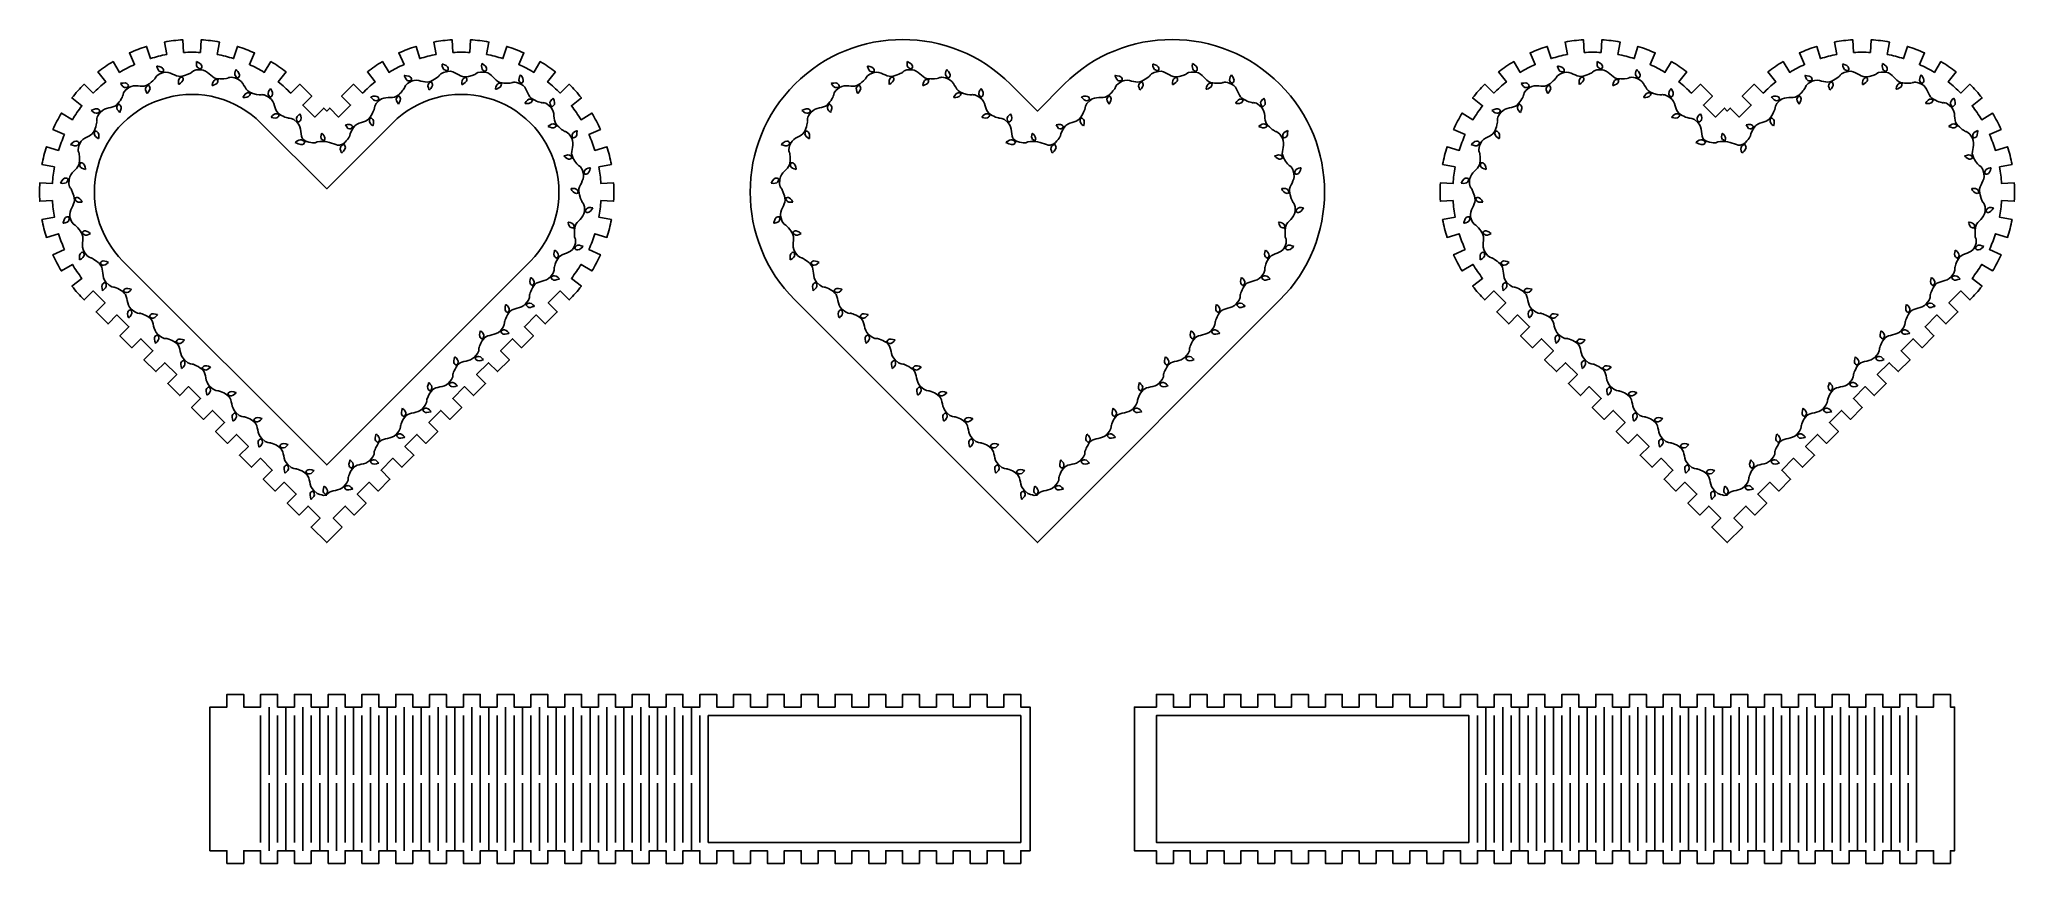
# Model space of a CAD drawing. Header units: millimetres. Extents: x 2233 to 2700, y 1079 to 1274.
import ezdxf

# ---------------------------------------------------------------- set-up
doc = ezdxf.new("R2010")
doc.units = ezdxf.units.MM
for name, color, linetype in [('First Etch', 7, 'Continuous'), ('First Vector Etch', 1, 'Continuous'), ('Second Cut', 3, 'Continuous'), ('Third Cut', 2, 'Continuous')]:
    doc.layers.add(name, color=color, linetype=linetype)

msp = doc.modelspace()

# ---------------------------------------------------------------- linework, layer by layer
at = {"layer": 'First Etch'}
for points in [[(2464.98, 1083.98), (2390.98, 1083.98), (2390.98, 1113.98), (2464.98, 1113.98)], [(2571.09, 1083.98), (2497.09, 1083.98), (2497.09, 1113.98), (2571.09, 1113.98)]]:
    msp.add_lwpolyline(points, close=True, dxfattribs=at)
at = {"layer": 'First Vector Etch'}
for points in [[(2260.4, 1267.71), (2260.4, 1267.71)], [(2269.81, 1268.78), (2269.81, 1268.78)], [(2327.93, 1268.18), (2327.93, 1268.18)], [(2337.35, 1268.31), (2337.35, 1268.31)], [(2428.68, 1267.71), (2428.68, 1267.71)], [(2438.09, 1268.78), (2438.09, 1268.78)], [(2496.2, 1268.18), (2496.2, 1268.18)], [(2505.62, 1268.31), (2505.62, 1268.31)], [(2592.05, 1267.71), (2592.05, 1267.71)], [(2601.46, 1268.78), (2601.46, 1268.78)], [(2659.57, 1268.18), (2659.57, 1268.18)], [(2668.99, 1268.31), (2668.99, 1268.31)], [(2251.79, 1263.59), (2251.79, 1263.59)], [(2253.94, 1262.69), (2253.62, 1262.87)], [(2258.37, 1263.07), (2258.51, 1263.49)], [(2262.11, 1266.17), (2261.86, 1266.44)], [(2265.59, 1263.37), (2265.59, 1263.37)], [(2266.41, 1265.06), (2266.69, 1265.4)], [(2270.98, 1266.79), (2270.83, 1267.13)], [(2273.49, 1263.07), (2273.49, 1263.07)], [(2274.76, 1264.44), (2275.1, 1264.69)], [(2279.18, 1266.88), (2279.18, 1266.88)], [(2279.61, 1264.62), (2279.57, 1264.99)], [(2318.97, 1265.43), (2318.97, 1265.43)], [(2320.9, 1264.17), (2320.6, 1264.4)], [(2325.34, 1263.87), (2325.52, 1264.25)], [(2329.46, 1266.44), (2329.24, 1266.74)], [(2332.66, 1263.3), (2332.66, 1263.3)], [(2333.62, 1264.92), (2333.94, 1265.23)], [(2338.33, 1266.19), (2338.21, 1266.54)], [(2341.88, 1263.52), (2342.27, 1263.73)], [(2346.55, 1265.62), (2346.55, 1265.62)], [(2346.75, 1263.35), (2346.74, 1263.73)], [(2420.07, 1263.59), (2420.07, 1263.59)], [(2422.22, 1262.69), (2421.89, 1262.87)], [(2426.65, 1263.07), (2426.79, 1263.49)], [(2430.39, 1266.17), (2430.13, 1266.44)], [(2433.87, 1263.37), (2433.87, 1263.37)], [(2434.69, 1265.06), (2434.97, 1265.4)], [(2439.26, 1266.79), (2439.1, 1267.13)], [(2441.77, 1263.07), (2441.77, 1263.07)], [(2443.03, 1264.44), (2443.38, 1264.69)], [(2447.45, 1266.88), (2447.45, 1266.88)], [(2447.88, 1264.62), (2447.84, 1264.99)], [(2487.24, 1265.43), (2487.24, 1265.43)], [(2489.17, 1264.17), (2488.88, 1264.4)], [(2493.62, 1263.87), (2493.79, 1264.25)], [(2497.74, 1266.44), (2497.52, 1266.74)], [(2500.93, 1263.3), (2500.93, 1263.3)], [(2501.9, 1264.92), (2502.21, 1265.23)], [(2506.61, 1266.19), (2506.48, 1266.54)], [(2510.15, 1263.52), (2510.54, 1263.73)], [(2514.83, 1265.62), (2514.83, 1265.62)], [(2515.03, 1263.35), (2515.01, 1263.73)], [(2583.44, 1263.59), (2583.44, 1263.59)], [(2585.59, 1262.69), (2585.26, 1262.87)], [(2590.02, 1263.07), (2590.16, 1263.49)], [(2593.76, 1266.17), (2593.5, 1266.44)], [(2597.24, 1263.37), (2597.24, 1263.37)], [(2598.06, 1265.06), (2598.34, 1265.4)], [(2602.63, 1266.79), (2602.47, 1267.13)], [(2605.14, 1263.07), (2605.14, 1263.07)], [(2606.4, 1264.44), (2606.75, 1264.69)], [(2610.82, 1266.88), (2610.82, 1266.88)], [(2611.25, 1264.62), (2611.22, 1264.99)], [(2650.61, 1265.43), (2650.61, 1265.43)], [(2652.54, 1264.17), (2652.25, 1264.4)], [(2656.99, 1263.87), (2657.16, 1264.25)], [(2661.11, 1266.44), (2660.89, 1266.74)], [(2664.3, 1263.3), (2664.3, 1263.3)], [(2665.27, 1264.92), (2665.58, 1265.23)], [(2669.98, 1266.19), (2669.85, 1266.54)], [(2673.52, 1263.52), (2673.91, 1263.73)], [(2678.2, 1265.62), (2678.2, 1265.62)], [(2678.4, 1263.35), (2678.38, 1263.73)], [(2251.32, 1258.58), (2251.33, 1259.02)], [(2258.11, 1261.18), (2258.11, 1261.18)], [(2280.81, 1260.26), (2280.81, 1260.26)], [(2282.44, 1261.21), (2282.87, 1261.32)], [(2287.21, 1260.07), (2287.26, 1260.44)], [(2287.32, 1262.39), (2287.32, 1262.39)], [(2311.07, 1260.41), (2311.07, 1260.41)], [(2313.25, 1259.69), (2312.88, 1259.81)], [(2317.61, 1260.56), (2317.7, 1261)], [(2317.65, 1258.69), (2317.65, 1258.69)], [(2324.9, 1262.06), (2324.9, 1262.06)], [(2340.58, 1262.21), (2340.58, 1262.21)], [(2347.57, 1258.89), (2347.57, 1258.89)], [(2349.25, 1259.66), (2349.68, 1259.73)], [(2353.76, 1257.84), (2353.89, 1258.2)], [(2354.27, 1260.12), (2354.27, 1260.12)], [(2419.6, 1258.58), (2419.61, 1259.02)], [(2426.38, 1261.18), (2426.38, 1261.18)], [(2449.09, 1260.26), (2449.09, 1260.26)], [(2450.72, 1261.21), (2451.15, 1261.32)], [(2455.48, 1260.07), (2455.54, 1260.44)], [(2455.6, 1262.39), (2455.6, 1262.39)], [(2479.35, 1260.41), (2479.35, 1260.41)], [(2481.53, 1259.69), (2481.16, 1259.81)], [(2485.88, 1260.56), (2485.97, 1261)], [(2485.93, 1258.69), (2485.93, 1258.69)], [(2493.18, 1262.06), (2493.18, 1262.06)], [(2508.86, 1262.21), (2508.86, 1262.21)], [(2515.85, 1258.89), (2515.85, 1258.89)], [(2517.52, 1259.66), (2517.96, 1259.73)], [(2522.04, 1257.84), (2522.16, 1258.2)], [(2522.54, 1260.12), (2522.54, 1260.12)], [(2582.97, 1258.58), (2582.98, 1259.02)], [(2589.75, 1261.18), (2589.75, 1261.18)], [(2612.46, 1260.26), (2612.46, 1260.26)], [(2614.09, 1261.21), (2614.52, 1261.32)], [(2618.85, 1260.07), (2618.91, 1260.44)], [(2618.97, 1262.39), (2618.97, 1262.39)], [(2642.72, 1260.41), (2642.72, 1260.41)], [(2644.9, 1259.69), (2644.53, 1259.81)], [(2649.25, 1260.56), (2649.34, 1261)], [(2649.3, 1258.69), (2649.3, 1258.69)], [(2656.55, 1262.06), (2656.55, 1262.06)], [(2672.23, 1262.21), (2672.23, 1262.21)], [(2679.22, 1258.89), (2679.22, 1258.89)], [(2680.89, 1259.66), (2681.33, 1259.73)], [(2685.41, 1257.84), (2685.53, 1258.2)], [(2685.91, 1260.12), (2685.91, 1260.12)], [(2244.88, 1257.19), (2244.88, 1257.19)], [(2247.19, 1256.92), (2246.83, 1257.01)], [(2251.64, 1256.69), (2251.64, 1256.69)], [(2287.44, 1255.58), (2287.44, 1255.58)], [(2289.27, 1256.11), (2289.71, 1256.16)], [(2293.77, 1254.19), (2293.87, 1254.57)], [(2294.28, 1256.43), (2294.28, 1256.43)], [(2305.08, 1253.78), (2305.08, 1253.78)], [(2307.08, 1253.28), (2306.71, 1253.32)], [(2311.04, 1255.32), (2311.01, 1255.77)], [(2311.58, 1253.53), (2311.58, 1253.53)], [(2353.05, 1253.42), (2353.05, 1253.42)], [(2354.93, 1253.58), (2355.37, 1253.51)], [(2413.16, 1257.19), (2413.16, 1257.19)], [(2415.47, 1256.92), (2415.1, 1257.01)], [(2419.91, 1256.69), (2419.91, 1256.69)], [(2455.71, 1255.58), (2455.71, 1255.58)], [(2457.55, 1256.11), (2457.99, 1256.16)], [(2462.05, 1254.19), (2462.14, 1254.57)], [(2462.56, 1256.43), (2462.56, 1256.43)], [(2473.36, 1253.78), (2473.36, 1253.78)], [(2475.36, 1253.28), (2474.99, 1253.32)], [(2479.31, 1255.32), (2479.28, 1255.77)], [(2479.85, 1253.53), (2479.85, 1253.53)], [(2521.33, 1253.42), (2521.33, 1253.42)], [(2523.2, 1253.58), (2523.64, 1253.51)], [(2576.53, 1257.19), (2576.53, 1257.19)], [(2578.84, 1256.92), (2578.48, 1257.01)], [(2583.28, 1256.69), (2583.28, 1256.69)], [(2619.08, 1255.58), (2619.08, 1255.58)], [(2620.92, 1256.11), (2621.36, 1256.16)], [(2625.42, 1254.19), (2625.51, 1254.57)], [(2625.93, 1256.43), (2625.93, 1256.43)], [(2636.73, 1253.78), (2636.73, 1253.78)], [(2638.73, 1253.28), (2638.36, 1253.32)], [(2642.68, 1255.32), (2642.65, 1255.77)], [(2643.22, 1253.53), (2643.22, 1253.53)], [(2684.7, 1253.42), (2684.7, 1253.42)], [(2686.57, 1253.58), (2687.01, 1253.51)], [(2240, 1249.15), (2240, 1249.15)], [(2242.29, 1249.53), (2241.92, 1249.51)], [(2245.82, 1252.25), (2245.7, 1252.68)], [(2246.63, 1250.52), (2246.63, 1250.52)], [(2293.16, 1249.65), (2293.16, 1249.65)], [(2295.31, 1249.79), (2295.75, 1249.87)], [(2299.47, 1251.85), (2299.47, 1251.85)], [(2300.2, 1249.86), (2300.08, 1250.18)], [(2304.62, 1249.07), (2304.76, 1249.49)], [(2358.71, 1250.49), (2358.92, 1250.8)], [(2359.89, 1252.43), (2359.89, 1252.43)], [(2408.27, 1249.15), (2408.27, 1249.15)], [(2410.57, 1249.53), (2410.19, 1249.51)], [(2414.09, 1252.25), (2413.98, 1252.68)], [(2414.91, 1250.52), (2414.91, 1250.52)], [(2461.44, 1249.65), (2461.44, 1249.65)], [(2463.59, 1249.79), (2464.02, 1249.87)], [(2467.74, 1251.85), (2467.74, 1251.85)], [(2468.47, 1249.86), (2468.35, 1250.18)], [(2472.89, 1249.07), (2473.03, 1249.49)], [(2526.98, 1250.49), (2527.19, 1250.8)], [(2528.17, 1252.43), (2528.17, 1252.43)], [(2571.64, 1249.15), (2571.64, 1249.15)], [(2573.94, 1249.53), (2573.56, 1249.51)], [(2577.46, 1252.25), (2577.35, 1252.68)], [(2578.28, 1250.52), (2578.28, 1250.52)], [(2624.81, 1249.65), (2624.81, 1249.65)], [(2626.96, 1249.79), (2627.4, 1249.87)], [(2631.11, 1251.85), (2631.11, 1251.85)], [(2631.84, 1249.86), (2631.72, 1250.18)], [(2636.27, 1249.07), (2636.4, 1249.49)], [(2690.35, 1250.49), (2690.56, 1250.8)], [(2691.54, 1252.43), (2691.54, 1252.43)], [(2242.25, 1244.67), (2242.03, 1245.05)], [(2304.12, 1247.13), (2304.12, 1247.13)], [(2356.79, 1246.37), (2356.79, 1246.37)], [(2358.61, 1246.03), (2359.02, 1245.84)], [(2410.53, 1244.67), (2410.3, 1245.05)], [(2472.39, 1247.13), (2472.39, 1247.13)], [(2525.07, 1246.37), (2525.07, 1246.37)], [(2526.89, 1246.03), (2527.29, 1245.84)], [(2573.9, 1244.67), (2573.67, 1245.05)], [(2635.76, 1247.13), (2635.76, 1247.13)], [(2688.44, 1246.37), (2688.44, 1246.37)], [(2690.26, 1246.03), (2690.66, 1245.84)], [(2237.58, 1240), (2237.58, 1240)], [(2239.66, 1241.05), (2239.31, 1240.93)], [(2243.52, 1243.24), (2243.52, 1243.24)], [(2361.39, 1242.01), (2361.68, 1242.24)], [(2363.05, 1243.64), (2363.05, 1243.64)], [(2405.85, 1240), (2405.85, 1240)], [(2407.93, 1241.05), (2407.58, 1240.93)], [(2411.8, 1243.24), (2411.8, 1243.24)], [(2529.67, 1242.01), (2529.96, 1242.24)], [(2531.32, 1243.64), (2531.32, 1243.64)], [(2569.22, 1240), (2569.22, 1240)], [(2571.3, 1241.05), (2570.95, 1240.93)], [(2575.17, 1243.24), (2575.17, 1243.24)], [(2693.04, 1242.01), (2693.33, 1242.24)], [(2694.7, 1243.64), (2694.7, 1243.64)], [(2241.1, 1236.4), (2240.77, 1236.69)], [(2242.76, 1235.5), (2242.76, 1235.5)], [(2358.41, 1238.67), (2358.41, 1238.67)], [(2360.09, 1237.75), (2360.42, 1237.5)], [(2409.37, 1236.4), (2409.04, 1236.69)], [(2411.03, 1235.5), (2411.03, 1235.5)], [(2526.69, 1238.67), (2526.69, 1238.67)], [(2528.36, 1237.75), (2528.69, 1237.5)], [(2572.74, 1236.4), (2572.41, 1236.69)], [(2574.41, 1235.5), (2574.41, 1235.5)], [(2690.06, 1238.67), (2690.06, 1238.67)], [(2691.73, 1237.75), (2692.06, 1237.5)], [(2238.22, 1230.49), (2238.22, 1230.49)], [(2239.83, 1232.14), (2239.55, 1231.9)], [(2357.76, 1230.77), (2357.76, 1230.77)], [(2361.61, 1233.16), (2361.95, 1233.3)], [(2363.66, 1234.14), (2363.66, 1234.14)], [(2406.5, 1230.49), (2406.5, 1230.49)], [(2408.11, 1232.14), (2407.82, 1231.9)], [(2526.03, 1230.77), (2526.03, 1230.77)], [(2529.88, 1233.16), (2530.23, 1233.3)], [(2531.93, 1234.14), (2531.93, 1234.14)], [(2569.87, 1230.49), (2569.87, 1230.49)], [(2571.48, 1232.14), (2571.19, 1231.9)], [(2689.4, 1230.77), (2689.4, 1230.77)], [(2693.25, 1233.16), (2693.6, 1233.3)], [(2695.3, 1234.14), (2695.3, 1234.14)], [(2242.81, 1228.29), (2242.4, 1228.45)], [(2244.68, 1228.06), (2244.68, 1228.06)], [(2359.08, 1229.49), (2359.31, 1229.11)], [(2411.09, 1228.29), (2410.67, 1228.45)], [(2412.95, 1228.06), (2412.95, 1228.06)], [(2527.36, 1229.49), (2527.59, 1229.11)], [(2574.46, 1228.29), (2574.04, 1228.45)], [(2576.33, 1228.06), (2576.33, 1228.06)], [(2690.73, 1229.49), (2690.96, 1229.11)], [(2242.09, 1221.85), (2242.09, 1221.85)], [(2243.13, 1223.88), (2242.94, 1223.55)], [(2247.08, 1221.02), (2246.64, 1221.07)], [(2248.94, 1221.22), (2248.94, 1221.22)], [(2354.6, 1224.16), (2354.6, 1224.16)], [(2355.17, 1222.33), (2355.22, 1221.89)], [(2359.05, 1224.61), (2359.42, 1224.62)], [(2361.35, 1224.97), (2361.35, 1224.97)], [(2410.37, 1221.85), (2410.37, 1221.85)], [(2411.4, 1223.88), (2411.22, 1223.55)], [(2415.36, 1221.02), (2414.92, 1221.07)], [(2417.22, 1221.22), (2417.22, 1221.22)], [(2522.88, 1224.16), (2522.88, 1224.16)], [(2523.44, 1222.33), (2523.49, 1221.89)], [(2527.32, 1224.61), (2527.7, 1224.62)], [(2529.63, 1224.97), (2529.63, 1224.97)], [(2573.74, 1221.85), (2573.74, 1221.85)], [(2574.77, 1223.88), (2574.59, 1223.55)], [(2578.73, 1221.02), (2578.29, 1221.07)], [(2580.59, 1221.22), (2580.59, 1221.22)], [(2686.25, 1224.16), (2686.25, 1224.16)], [(2686.81, 1222.33), (2686.86, 1221.89)], [(2690.69, 1224.61), (2691.07, 1224.62)], [(2693, 1224.97), (2693, 1224.97)], [(2248.25, 1216.71), (2248.12, 1216.36)], [(2348.93, 1217.69), (2348.93, 1217.69)], [(2353.47, 1217.74), (2353.83, 1217.66)], [(2355.71, 1217.36), (2355.71, 1217.36)], [(2416.52, 1216.71), (2416.39, 1216.36)], [(2517.21, 1217.69), (2517.21, 1217.69)], [(2521.74, 1217.74), (2522.11, 1217.66)], [(2523.99, 1217.36), (2523.99, 1217.36)], [(2579.89, 1216.71), (2579.76, 1216.36)], [(2680.58, 1217.69), (2680.58, 1217.69)], [(2685.12, 1217.74), (2685.48, 1217.66)], [(2687.36, 1217.36), (2687.36, 1217.36)], [(2247.56, 1214.54), (2247.56, 1214.54)], [(2252.59, 1214.44), (2252.15, 1214.44)], [(2254.44, 1214.86), (2254.44, 1214.86)], [(2343.03, 1211.3), (2343.03, 1211.3)], [(2347.6, 1211.3), (2347.96, 1211.21)], [(2349.43, 1215.84), (2349.46, 1215.4)], [(2415.83, 1214.54), (2415.83, 1214.54)], [(2420.87, 1214.44), (2420.42, 1214.44)], [(2422.71, 1214.86), (2422.71, 1214.86)], [(2511.3, 1211.3), (2511.3, 1211.3)], [(2515.87, 1211.3), (2516.23, 1211.21)], [(2517.7, 1215.84), (2517.74, 1215.4)], [(2579.2, 1214.54), (2579.2, 1214.54)], [(2584.24, 1214.44), (2583.79, 1214.44)], [(2586.08, 1214.86), (2586.08, 1214.86)], [(2674.67, 1211.3), (2674.67, 1211.3)], [(2679.24, 1211.3), (2679.6, 1211.21)], [(2681.07, 1215.84), (2681.11, 1215.4)], [(2253.73, 1208.08), (2253.73, 1208.08)], [(2254.23, 1210.3), (2254.13, 1209.94)], [(2258.75, 1208.39), (2258.3, 1208.36)], [(2260.6, 1208.87), (2260.6, 1208.87)], [(2343.52, 1209.45), (2343.57, 1209.02)], [(2349.83, 1210.87), (2349.83, 1210.87)], [(2422, 1208.08), (2422, 1208.08)], [(2422.5, 1210.3), (2422.4, 1209.94)], [(2427.02, 1208.39), (2426.58, 1208.36)], [(2428.87, 1208.87), (2428.87, 1208.87)], [(2511.8, 1209.45), (2511.84, 1209.02)], [(2518.11, 1210.87), (2518.11, 1210.87)], [(2585.38, 1208.08), (2585.38, 1208.08)], [(2585.87, 1210.3), (2585.77, 1209.94)], [(2590.39, 1208.39), (2589.95, 1208.36)], [(2592.24, 1208.87), (2592.24, 1208.87)], [(2675.17, 1209.45), (2675.21, 1209.02)], [(2681.48, 1210.87), (2681.48, 1210.87)], [(2260.12, 1202.07), (2260.12, 1202.07)], [(2260.56, 1204.31), (2260.47, 1203.94)], [(2265.1, 1202.42), (2264.66, 1202.4)], [(2266.96, 1202.86), (2266.96, 1202.86)], [(2337.04, 1205.07), (2337.04, 1205.07)], [(2337.49, 1203.21), (2337.51, 1202.77)], [(2341.6, 1204.96), (2341.96, 1204.87)], [(2343.83, 1204.48), (2343.83, 1204.48)], [(2428.39, 1202.07), (2428.39, 1202.07)], [(2428.83, 1204.31), (2428.74, 1203.94)], [(2433.37, 1202.42), (2432.93, 1202.4)], [(2435.23, 1202.86), (2435.23, 1202.86)], [(2505.31, 1205.07), (2505.31, 1205.07)], [(2505.76, 1203.21), (2505.79, 1202.77)], [(2509.88, 1204.96), (2510.24, 1204.87)], [(2512.1, 1204.48), (2512.1, 1204.48)], [(2591.76, 1202.07), (2591.76, 1202.07)], [(2592.2, 1204.31), (2592.11, 1203.94)], [(2596.74, 1202.42), (2596.3, 1202.4)], [(2598.6, 1202.86), (2598.6, 1202.86)], [(2668.68, 1205.07), (2668.68, 1205.07)], [(2669.13, 1203.21), (2669.16, 1202.77)], [(2673.25, 1204.96), (2673.61, 1204.87)], [(2675.47, 1204.48), (2675.47, 1204.48)], [(2266.83, 1198.3), (2266.73, 1197.94)], [(2330.95, 1198.91), (2330.95, 1198.91)], [(2335.51, 1198.73), (2335.87, 1198.63)], [(2337.73, 1198.22), (2337.73, 1198.22)], [(2435.11, 1198.3), (2435.01, 1197.94)], [(2499.22, 1198.91), (2499.22, 1198.91)], [(2503.79, 1198.73), (2504.14, 1198.63)], [(2506, 1198.22), (2506, 1198.22)], [(2598.48, 1198.3), (2598.38, 1197.94)], [(2662.59, 1198.91), (2662.59, 1198.91)], [(2667.16, 1198.73), (2667.51, 1198.63)], [(2669.37, 1198.22), (2669.37, 1198.22)], [(2266.26, 1196.12), (2266.26, 1196.12)], [(2271.24, 1196.17), (2270.8, 1196.17)], [(2273.13, 1196.49), (2273.13, 1196.49)], [(2324.78, 1192.81), (2324.78, 1192.81)], [(2329.35, 1192.58), (2329.7, 1192.47)], [(2331.37, 1197.05), (2331.39, 1196.6)], [(2434.54, 1196.12), (2434.54, 1196.12)], [(2439.52, 1196.17), (2439.08, 1196.17)], [(2441.4, 1196.49), (2441.4, 1196.49)], [(2493.06, 1192.81), (2493.06, 1192.81)], [(2497.62, 1192.58), (2497.98, 1192.47)], [(2499.64, 1197.05), (2499.66, 1196.6)], [(2597.91, 1196.12), (2597.91, 1196.12)], [(2602.89, 1196.17), (2602.45, 1196.17)], [(2604.77, 1196.49), (2604.77, 1196.49)], [(2656.43, 1192.81), (2656.43, 1192.81)], [(2660.99, 1192.58), (2661.35, 1192.47)], [(2663.01, 1197.05), (2663.03, 1196.6)], [(2272.32, 1189.8), (2272.32, 1189.8)], [(2272.84, 1192.01), (2272.73, 1191.65)], [(2277.31, 1190), (2276.86, 1189.98)], [(2279.17, 1190.42), (2279.17, 1190.42)], [(2325.19, 1190.94), (2325.2, 1190.49)], [(2331.56, 1192.04), (2331.56, 1192.04)], [(2440.59, 1189.8), (2440.59, 1189.8)], [(2441.11, 1192.01), (2441.01, 1191.65)], [(2445.58, 1190), (2445.14, 1189.98)], [(2447.45, 1190.42), (2447.45, 1190.42)], [(2493.46, 1190.94), (2493.47, 1190.49)], [(2499.83, 1192.04), (2499.83, 1192.04)], [(2603.96, 1189.8), (2603.96, 1189.8)], [(2604.48, 1192.01), (2604.38, 1191.65)], [(2608.95, 1190), (2608.51, 1189.98)], [(2610.82, 1190.42), (2610.82, 1190.42)], [(2656.83, 1190.94), (2656.84, 1190.49)], [(2663.2, 1192.04), (2663.2, 1192.04)], [(2278.47, 1183.64), (2278.47, 1183.64)], [(2278.99, 1185.85), (2278.88, 1185.5)], [(2283.46, 1183.84), (2283.01, 1183.82)], [(2285.32, 1184.26), (2285.32, 1184.26)], [(2318.57, 1186.71), (2318.57, 1186.71)], [(2318.97, 1184.84), (2318.99, 1184.4)], [(2323.13, 1186.49), (2323.49, 1186.38)], [(2325.34, 1185.95), (2325.34, 1185.95)], [(2446.74, 1183.64), (2446.74, 1183.64)], [(2447.26, 1185.85), (2447.16, 1185.5)], [(2451.73, 1183.84), (2451.29, 1183.82)], [(2453.6, 1184.26), (2453.6, 1184.26)], [(2486.84, 1186.71), (2486.84, 1186.71)], [(2487.25, 1184.84), (2487.26, 1184.4)], [(2491.41, 1186.49), (2491.76, 1186.38)], [(2493.62, 1185.95), (2493.62, 1185.95)], [(2610.11, 1183.64), (2610.11, 1183.64)], [(2610.63, 1185.85), (2610.53, 1185.5)], [(2615.1, 1183.84), (2614.66, 1183.82)], [(2616.97, 1184.26), (2616.97, 1184.26)], [(2650.21, 1186.71), (2650.21, 1186.71)], [(2650.62, 1184.84), (2650.63, 1184.4)], [(2654.78, 1186.49), (2655.13, 1186.38)], [(2656.99, 1185.95), (2656.99, 1185.95)], [(2285.14, 1179.7), (2285.03, 1179.34)], [(2312.35, 1180.61), (2312.35, 1180.61)], [(2312.76, 1178.74), (2312.78, 1178.3)], [(2316.92, 1180.39), (2317.28, 1180.29)], [(2319.13, 1179.85), (2319.13, 1179.85)], [(2453.41, 1179.7), (2453.31, 1179.34)], [(2480.63, 1180.61), (2480.63, 1180.61)], [(2481.04, 1178.74), (2481.05, 1178.3)], [(2485.19, 1180.39), (2485.55, 1180.29)], [(2487.4, 1179.85), (2487.4, 1179.85)], [(2616.78, 1179.7), (2616.68, 1179.34)], [(2644, 1180.61), (2644, 1180.61)], [(2644.41, 1178.74), (2644.42, 1178.3)], [(2648.56, 1180.39), (2648.92, 1180.29)], [(2650.78, 1179.85), (2650.78, 1179.85)], [(2284.62, 1177.48), (2284.62, 1177.48)], [(2289.61, 1177.68), (2289.16, 1177.66)], [(2291.47, 1178.1), (2291.47, 1178.1)], [(2306.16, 1174.49), (2306.16, 1174.49)], [(2310.72, 1174.28), (2311.08, 1174.18)], [(2452.89, 1177.48), (2452.89, 1177.48)], [(2457.88, 1177.68), (2457.44, 1177.66)], [(2459.75, 1178.1), (2459.75, 1178.1)], [(2474.43, 1174.49), (2474.43, 1174.49)], [(2479, 1174.28), (2479.36, 1174.18)], [(2616.26, 1177.48), (2616.26, 1177.48)], [(2621.25, 1177.68), (2620.81, 1177.66)], [(2623.12, 1178.1), (2623.12, 1178.1)], [(2637.8, 1174.49), (2637.8, 1174.49)], [(2642.37, 1174.28), (2642.73, 1174.18)], [(2290.77, 1171.32), (2290.77, 1171.32)], [(2291.29, 1173.54), (2291.18, 1173.18)], [(2295.76, 1171.52), (2295.31, 1171.51)], [(2297.62, 1171.95), (2297.62, 1171.95)], [(2306.57, 1172.61), (2306.59, 1172.17)], [(2312.94, 1173.75), (2312.94, 1173.75)], [(2459.04, 1171.32), (2459.04, 1171.32)], [(2459.56, 1173.54), (2459.46, 1173.18)], [(2464.03, 1171.52), (2463.59, 1171.51)], [(2465.9, 1171.95), (2465.9, 1171.95)], [(2474.84, 1172.61), (2474.86, 1172.17)], [(2481.21, 1173.75), (2481.21, 1173.75)], [(2622.41, 1171.32), (2622.41, 1171.32)], [(2622.93, 1173.54), (2622.83, 1173.18)], [(2627.4, 1171.52), (2626.96, 1171.51)], [(2629.27, 1171.95), (2629.27, 1171.95)], [(2638.21, 1172.61), (2638.23, 1172.17)], [(2644.58, 1173.75), (2644.58, 1173.75)], [(2296.92, 1165.16), (2296.92, 1165.16)], [(2297.44, 1167.38), (2297.33, 1167.02)], [(2300.01, 1168.29), (2300.01, 1168.29)], [(2300.45, 1166.43), (2300.47, 1165.98)], [(2304.58, 1168.13), (2304.94, 1168.03)], [(2306.8, 1167.62), (2306.8, 1167.62)], [(2465.19, 1165.16), (2465.19, 1165.16)], [(2465.71, 1167.38), (2465.61, 1167.02)], [(2468.29, 1168.29), (2468.29, 1168.29)], [(2468.72, 1166.43), (2468.74, 1165.98)], [(2472.85, 1168.13), (2473.21, 1168.03)], [(2475.07, 1167.62), (2475.07, 1167.62)], [(2628.56, 1165.16), (2628.56, 1165.16)], [(2629.08, 1167.38), (2628.98, 1167.02)], [(2631.66, 1168.29), (2631.66, 1168.29)], [(2632.09, 1166.43), (2632.11, 1165.98)], [(2636.23, 1168.13), (2636.58, 1168.03)], [(2638.44, 1167.62), (2638.44, 1167.62)]]:
    msp.add_lwpolyline(points, dxfattribs=at)
for points in [[(2260.4, 1267.71), (2260.4, 1267.71), (2260.56, 1266.78), (2260.95, 1266.51)], [(2261.77, 1267.22), (2261.48, 1267.58), (2260.4, 1267.71), (2260.4, 1267.71)], [(2269.81, 1268.78), (2269.81, 1268.78), (2269.69, 1267.84), (2269.97, 1267.46)], [(2270.99, 1267.9), (2270.82, 1268.33), (2269.81, 1268.78), (2269.81, 1268.78)], [(2269.97, 1267.46), (2270.17, 1267.21), (2270.62, 1266.99), (2270.85, 1267.1)], [(2270.85, 1267.1), (2271.08, 1267.2), (2271.1, 1267.62), (2270.99, 1267.9)], [(2327.93, 1268.18), (2327.93, 1268.18), (2327.98, 1267.24), (2328.34, 1266.92)], [(2329.25, 1267.53), (2328.99, 1267.92), (2327.93, 1268.18), (2327.93, 1268.18)], [(2329.27, 1266.72), (2329.47, 1266.86), (2329.41, 1267.28), (2329.25, 1267.53)], [(2337.35, 1268.31), (2337.35, 1268.31), (2337.21, 1267.38), (2337.45, 1266.97)], [(2338.44, 1267.29), (2338.31, 1267.74), (2337.35, 1268.31), (2337.35, 1268.31)], [(2428.68, 1267.71), (2428.68, 1267.71), (2428.84, 1266.78), (2429.22, 1266.51)], [(2430.05, 1267.22), (2429.75, 1267.58), (2428.68, 1267.71), (2428.68, 1267.71)], [(2438.09, 1268.78), (2438.09, 1268.78), (2437.96, 1267.84), (2438.25, 1267.46)], [(2439.26, 1267.9), (2439.09, 1268.33), (2438.09, 1268.78), (2438.09, 1268.78)], [(2438.25, 1267.46), (2438.44, 1267.21), (2438.89, 1266.99), (2439.12, 1267.1)], [(2439.12, 1267.1), (2439.35, 1267.2), (2439.38, 1267.62), (2439.26, 1267.9)], [(2496.2, 1268.18), (2496.2, 1268.18), (2496.26, 1267.24), (2496.61, 1266.92)], [(2497.52, 1267.53), (2497.27, 1267.92), (2496.2, 1268.18), (2496.2, 1268.18)], [(2497.54, 1266.72), (2497.75, 1266.86), (2497.69, 1267.28), (2497.52, 1267.53)], [(2505.62, 1268.31), (2505.62, 1268.31), (2505.49, 1267.38), (2505.72, 1266.97)], [(2506.71, 1267.29), (2506.58, 1267.74), (2505.62, 1268.31), (2505.62, 1268.31)], [(2592.05, 1267.71), (2592.05, 1267.71), (2592.21, 1266.78), (2592.6, 1266.51)], [(2593.42, 1267.22), (2593.12, 1267.58), (2592.05, 1267.71), (2592.05, 1267.71)], [(2601.46, 1268.78), (2601.46, 1268.78), (2601.33, 1267.84), (2601.62, 1267.46)], [(2602.63, 1267.9), (2602.46, 1268.33), (2601.46, 1268.78), (2601.46, 1268.78)], [(2601.62, 1267.46), (2601.81, 1267.21), (2602.26, 1266.99), (2602.5, 1267.1)], [(2602.5, 1267.1), (2602.72, 1267.2), (2602.75, 1267.62), (2602.63, 1267.9)], [(2659.57, 1268.18), (2659.57, 1268.18), (2659.63, 1267.24), (2659.98, 1266.92)], [(2660.89, 1267.53), (2660.64, 1267.92), (2659.57, 1268.18), (2659.57, 1268.18)], [(2660.92, 1266.72), (2661.12, 1266.86), (2661.06, 1267.28), (2660.89, 1267.53)], [(2668.99, 1268.31), (2668.99, 1268.31), (2668.86, 1267.38), (2669.09, 1266.97)], [(2670.08, 1267.29), (2669.95, 1267.74), (2668.99, 1268.31), (2668.99, 1268.31)], [(2253.3, 1263.59), (2252.91, 1263.84), (2251.79, 1263.59), (2251.79, 1263.59)], [(2251.79, 1263.59), (2251.79, 1263.59), (2252.25, 1262.76), (2252.71, 1262.63)], [(2252.71, 1262.63), (2253.02, 1262.54), (2253.53, 1262.63), (2253.65, 1262.86)], [(2253.65, 1262.86), (2253.78, 1263.07), (2253.55, 1263.43), (2253.3, 1263.59)], [(2257.89, 1263.11), (2256.71, 1262.58), (2255.27, 1263.53), (2253.78, 1262.62)], [(2257.75, 1262.45), (2257.83, 1262.76), (2258.13, 1263.12), (2258.39, 1263.1)], [(2260.07, 1264.87), (2260.07, 1264.87), (2259.06, 1263.65), (2257.89, 1263.11)], [(2258.39, 1263.1), (2258.64, 1263.08), (2258.8, 1262.7), (2258.79, 1262.39)], [(2261.94, 1266.15), (2260.25, 1265.73), (2260.07, 1264.87), (2260.07, 1264.87)], [(2260.95, 1266.51), (2261.21, 1266.32), (2261.7, 1266.24), (2261.89, 1266.42)], [(2261.89, 1266.42), (2262.08, 1266.58), (2261.97, 1266.99), (2261.77, 1267.22)], [(2266.01, 1265.27), (2264.72, 1265.15), (2263.63, 1266.56), (2261.94, 1266.15)], [(2265.59, 1263.37), (2265.59, 1263.37), (2265.4, 1264.29), (2265.66, 1264.69)], [(2266.57, 1264.28), (2266.39, 1263.85), (2265.59, 1263.37), (2265.59, 1263.37)], [(2265.66, 1264.69), (2265.84, 1264.96), (2266.2, 1265.19), (2266.44, 1265.08)], [(2268.63, 1266.15), (2268.63, 1266.15), (2267.29, 1265.4), (2266.01, 1265.27)], [(2266.44, 1265.08), (2266.66, 1264.97), (2266.68, 1264.56), (2266.57, 1264.28)], [(2270.81, 1266.82), (2269.08, 1266.95), (2268.63, 1266.15), (2268.63, 1266.15)], [(2274.4, 1264.77), (2273.15, 1265.06), (2272.55, 1266.7), (2270.81, 1266.82)], [(2273.49, 1263.07), (2273.49, 1263.07), (2273.57, 1264), (2273.94, 1264.31)], [(2274.68, 1263.64), (2274.39, 1263.29), (2273.49, 1263.07), (2273.49, 1263.07)], [(2273.94, 1264.31), (2274.19, 1264.52), (2274.6, 1264.62), (2274.79, 1264.45)], [(2277.19, 1264.82), (2277.19, 1264.82), (2275.66, 1264.47), (2274.4, 1264.77)], [(2274.79, 1264.45), (2274.97, 1264.28), (2274.87, 1263.88), (2274.68, 1263.64)], [(2279.46, 1264.7), (2277.86, 1265.39), (2277.19, 1264.82), (2277.19, 1264.82)], [(2279.18, 1266.88), (2279.18, 1266.88), (2278.74, 1266.04), (2278.89, 1265.59)], [(2278.89, 1265.59), (2278.99, 1265.28), (2279.33, 1264.92), (2279.58, 1264.95)], [(2279.97, 1265.66), (2279.95, 1266.12), (2279.18, 1266.88), (2279.18, 1266.88)], [(2282.24, 1261.6), (2281.11, 1262.22), (2281.06, 1264.02), (2279.46, 1264.7)], [(2279.58, 1264.95), (2279.83, 1264.97), (2279.99, 1265.36), (2279.97, 1265.66)], [(2320.4, 1265.16), (2320.06, 1265.47), (2318.97, 1265.43), (2318.97, 1265.43)], [(2318.97, 1265.43), (2318.97, 1265.43), (2319.27, 1264.54), (2319.7, 1264.32)], [(2320.73, 1264.12), (2319.12, 1263.46), (2319.07, 1262.57), (2319.07, 1262.57)], [(2319.7, 1264.32), (2319.98, 1264.18), (2320.48, 1264.18), (2320.64, 1264.38)], [(2320.64, 1264.38), (2320.8, 1264.58), (2320.63, 1264.96), (2320.4, 1265.16)], [(2324.87, 1263.98), (2323.63, 1263.62), (2322.34, 1264.79), (2320.73, 1264.12)], [(2324.9, 1262.06), (2324.9, 1262.06), (2324.45, 1262.9), (2324.64, 1263.34)], [(2324.64, 1263.34), (2324.77, 1263.64), (2325.11, 1263.95), (2325.36, 1263.89)], [(2327.28, 1265.4), (2327.28, 1265.4), (2326.11, 1264.34), (2324.87, 1263.98)], [(2325.66, 1263.13), (2325.58, 1262.68), (2324.9, 1262.06), (2324.9, 1262.06)], [(2325.36, 1263.89), (2325.6, 1263.84), (2325.71, 1263.43), (2325.66, 1263.13)], [(2329.29, 1266.45), (2327.56, 1266.23), (2327.28, 1265.4), (2327.28, 1265.4)], [(2328.34, 1266.92), (2328.58, 1266.71), (2329.06, 1266.57), (2329.27, 1266.72)], [(2333.24, 1265.16), (2331.95, 1265.15), (2331.02, 1266.66), (2329.29, 1266.45)], [(2332.66, 1263.3), (2332.66, 1263.3), (2332.55, 1264.24), (2332.85, 1264.61)], [(2333.7, 1264.13), (2333.48, 1263.72), (2332.66, 1263.3), (2332.66, 1263.3)], [(2332.85, 1264.61), (2333.05, 1264.86), (2333.43, 1265.07), (2333.65, 1264.94)], [(2335.94, 1265.84), (2335.94, 1265.84), (2334.53, 1265.17), (2333.24, 1265.16)], [(2333.65, 1264.94), (2333.86, 1264.81), (2333.84, 1264.39), (2333.7, 1264.13)], [(2338.17, 1266.24), (2336.45, 1266.52), (2335.94, 1265.84), (2335.94, 1265.84)], [(2337.45, 1266.97), (2337.61, 1266.69), (2337.99, 1266.42), (2338.23, 1266.51)], [(2341.59, 1263.85), (2340.35, 1264.21), (2339.88, 1265.96), (2338.17, 1266.24)], [(2338.23, 1266.51), (2338.46, 1266.59), (2338.53, 1267), (2338.44, 1267.29)], [(2340.58, 1262.21), (2340.58, 1262.21), (2340.66, 1263.17), (2341.05, 1263.44)], [(2341.71, 1262.74), (2341.39, 1262.41), (2340.58, 1262.21), (2340.58, 1262.21)], [(2341.05, 1263.44), (2341.32, 1263.62), (2341.73, 1263.72), (2341.91, 1263.53)], [(2344.36, 1263.72), (2344.36, 1263.72), (2342.83, 1263.49), (2341.59, 1263.85)], [(2341.91, 1263.53), (2342.07, 1263.35), (2341.93, 1262.95), (2341.71, 1262.74)], [(2346.61, 1263.45), (2345.06, 1264.24), (2344.36, 1263.72), (2344.36, 1263.72)], [(2346.55, 1265.62), (2346.55, 1265.62), (2346.04, 1264.83), (2346.14, 1264.36)], [(2346.14, 1264.36), (2346.21, 1264.05), (2346.49, 1263.68), (2346.75, 1263.69)], [(2347.18, 1264.38), (2347.19, 1264.84), (2346.55, 1265.62), (2346.55, 1265.62)], [(2349.06, 1260.1), (2348.04, 1260.89), (2348.16, 1262.67), (2346.61, 1263.45)], [(2346.75, 1263.69), (2347, 1263.7), (2347.18, 1264.07), (2347.18, 1264.38)], [(2421.57, 1263.59), (2421.18, 1263.84), (2420.07, 1263.59), (2420.07, 1263.59)], [(2420.07, 1263.59), (2420.07, 1263.59), (2420.52, 1262.76), (2420.98, 1262.63)], [(2420.98, 1262.63), (2421.29, 1262.54), (2421.8, 1262.63), (2421.93, 1262.86)], [(2421.93, 1262.86), (2422.05, 1263.07), (2421.83, 1263.43), (2421.57, 1263.59)], [(2426.16, 1263.11), (2424.99, 1262.58), (2423.54, 1263.53), (2422.06, 1262.62)], [(2426.03, 1262.45), (2426.11, 1262.76), (2426.4, 1263.12), (2426.66, 1263.1)], [(2428.34, 1264.87), (2428.34, 1264.87), (2427.34, 1263.65), (2426.16, 1263.11)], [(2426.66, 1263.1), (2426.91, 1263.08), (2427.08, 1262.7), (2427.07, 1262.39)], [(2430.22, 1266.15), (2428.53, 1265.73), (2428.34, 1264.87), (2428.34, 1264.87)], [(2429.22, 1266.51), (2429.49, 1266.32), (2429.98, 1266.24), (2430.17, 1266.42)], [(2430.17, 1266.42), (2430.35, 1266.58), (2430.24, 1266.99), (2430.05, 1267.22)], [(2434.28, 1265.27), (2433, 1265.15), (2431.91, 1266.56), (2430.22, 1266.15)], [(2433.87, 1263.37), (2433.87, 1263.37), (2433.68, 1264.29), (2433.94, 1264.69)], [(2434.84, 1264.28), (2434.66, 1263.85), (2433.87, 1263.37), (2433.87, 1263.37)], [(2433.94, 1264.69), (2434.12, 1264.96), (2434.48, 1265.19), (2434.71, 1265.08)], [(2436.91, 1266.15), (2436.91, 1266.15), (2435.56, 1265.4), (2434.28, 1265.27)], [(2434.71, 1265.08), (2434.94, 1264.97), (2434.96, 1264.56), (2434.84, 1264.28)], [(2439.09, 1266.82), (2437.35, 1266.95), (2436.91, 1266.15), (2436.91, 1266.15)], [(2442.68, 1264.77), (2441.42, 1265.06), (2440.82, 1266.7), (2439.09, 1266.82)], [(2441.77, 1263.07), (2441.77, 1263.07), (2441.85, 1264), (2442.21, 1264.31)], [(2442.95, 1263.64), (2442.66, 1263.29), (2441.77, 1263.07), (2441.77, 1263.07)], [(2442.21, 1264.31), (2442.46, 1264.52), (2442.87, 1264.62), (2443.06, 1264.45)], [(2445.47, 1264.82), (2445.47, 1264.82), (2443.93, 1264.47), (2442.68, 1264.77)], [(2443.06, 1264.45), (2443.25, 1264.28), (2443.15, 1263.88), (2442.95, 1263.64)], [(2447.73, 1264.7), (2446.13, 1265.39), (2445.47, 1264.82), (2445.47, 1264.82)], [(2447.45, 1266.88), (2447.45, 1266.88), (2447.02, 1266.04), (2447.16, 1265.59)], [(2447.16, 1265.59), (2447.26, 1265.28), (2447.6, 1264.92), (2447.86, 1264.95)], [(2448.25, 1265.66), (2448.22, 1266.12), (2447.45, 1266.88), (2447.45, 1266.88)], [(2450.51, 1261.6), (2449.39, 1262.22), (2449.33, 1264.02), (2447.73, 1264.7)], [(2447.86, 1264.95), (2448.1, 1264.97), (2448.26, 1265.36), (2448.25, 1265.66)], [(2488.68, 1265.16), (2488.33, 1265.47), (2487.24, 1265.43), (2487.24, 1265.43)], [(2487.24, 1265.43), (2487.24, 1265.43), (2487.54, 1264.54), (2487.97, 1264.32)], [(2489, 1264.12), (2487.4, 1263.46), (2487.35, 1262.57), (2487.35, 1262.57)], [(2487.97, 1264.32), (2488.26, 1264.18), (2488.75, 1264.18), (2488.91, 1264.38)], [(2488.91, 1264.38), (2489.07, 1264.58), (2488.91, 1264.96), (2488.68, 1265.16)], [(2493.14, 1263.98), (2491.91, 1263.62), (2490.61, 1264.79), (2489, 1264.12)], [(2493.18, 1262.06), (2493.18, 1262.06), (2492.73, 1262.9), (2492.91, 1263.34)], [(2492.91, 1263.34), (2493.04, 1263.64), (2493.38, 1263.95), (2493.64, 1263.89)], [(2495.55, 1265.4), (2495.55, 1265.4), (2494.38, 1264.34), (2493.14, 1263.98)], [(2493.94, 1263.13), (2493.86, 1262.68), (2493.18, 1262.06), (2493.18, 1262.06)], [(2493.64, 1263.89), (2493.88, 1263.84), (2493.99, 1263.43), (2493.94, 1263.13)], [(2497.56, 1266.45), (2495.84, 1266.23), (2495.55, 1265.4), (2495.55, 1265.4)], [(2496.61, 1266.92), (2496.85, 1266.71), (2497.34, 1266.57), (2497.54, 1266.72)], [(2501.52, 1265.16), (2500.23, 1265.15), (2499.29, 1266.66), (2497.56, 1266.45)], [(2500.93, 1263.3), (2500.93, 1263.3), (2500.82, 1264.24), (2501.12, 1264.61)], [(2501.97, 1264.13), (2501.76, 1263.72), (2500.93, 1263.3), (2500.93, 1263.3)], [(2501.12, 1264.61), (2501.32, 1264.86), (2501.7, 1265.07), (2501.92, 1264.94)], [(2504.22, 1265.84), (2504.22, 1265.84), (2502.81, 1265.17), (2501.52, 1265.16)], [(2501.92, 1264.94), (2502.14, 1264.81), (2502.12, 1264.39), (2501.97, 1264.13)], [(2506.44, 1266.24), (2504.72, 1266.52), (2504.22, 1265.84), (2504.22, 1265.84)], [(2505.72, 1266.97), (2505.88, 1266.69), (2506.26, 1266.42), (2506.5, 1266.51)], [(2509.86, 1263.85), (2508.62, 1264.21), (2508.16, 1265.96), (2506.44, 1266.24)], [(2506.5, 1266.51), (2506.74, 1266.59), (2506.8, 1267), (2506.71, 1267.29)], [(2508.86, 1262.21), (2508.86, 1262.21), (2508.94, 1263.17), (2509.33, 1263.44)], [(2509.99, 1262.74), (2509.66, 1262.41), (2508.86, 1262.21), (2508.86, 1262.21)], [(2509.33, 1263.44), (2509.59, 1263.62), (2510.01, 1263.72), (2510.18, 1263.53)], [(2512.64, 1263.72), (2512.64, 1263.72), (2511.1, 1263.49), (2509.86, 1263.85)], [(2510.18, 1263.53), (2510.35, 1263.35), (2510.21, 1262.95), (2509.99, 1262.74)], [(2514.88, 1263.45), (2513.33, 1264.24), (2512.64, 1263.72), (2512.64, 1263.72)], [(2514.83, 1265.62), (2514.83, 1265.62), (2514.31, 1264.83), (2514.42, 1264.36)], [(2514.42, 1264.36), (2514.48, 1264.05), (2514.76, 1263.68), (2515.02, 1263.69)], [(2515.46, 1264.38), (2515.46, 1264.84), (2514.83, 1265.62), (2514.83, 1265.62)], [(2517.33, 1260.1), (2516.31, 1260.89), (2516.44, 1262.67), (2514.88, 1263.45)], [(2515.02, 1263.69), (2515.27, 1263.7), (2515.45, 1264.07), (2515.46, 1264.38)], [(2584.94, 1263.59), (2584.55, 1263.84), (2583.44, 1263.59), (2583.44, 1263.59)], [(2583.44, 1263.59), (2583.44, 1263.59), (2583.9, 1262.76), (2584.35, 1262.63)], [(2584.35, 1262.63), (2584.66, 1262.54), (2585.17, 1262.63), (2585.3, 1262.86)], [(2585.3, 1262.86), (2585.42, 1263.07), (2585.2, 1263.43), (2584.94, 1263.59)], [(2589.53, 1263.11), (2588.36, 1262.58), (2586.91, 1263.53), (2585.43, 1262.62)], [(2589.4, 1262.45), (2589.48, 1262.76), (2589.78, 1263.12), (2590.03, 1263.1)], [(2591.71, 1264.87), (2591.71, 1264.87), (2590.71, 1263.65), (2589.53, 1263.11)], [(2590.03, 1263.1), (2590.28, 1263.08), (2590.45, 1262.7), (2590.44, 1262.39)], [(2593.59, 1266.15), (2591.9, 1265.73), (2591.71, 1264.87), (2591.71, 1264.87)], [(2592.6, 1266.51), (2592.86, 1266.32), (2593.35, 1266.24), (2593.54, 1266.42)], [(2593.54, 1266.42), (2593.72, 1266.58), (2593.61, 1266.99), (2593.42, 1267.22)], [(2597.65, 1265.27), (2596.37, 1265.15), (2595.28, 1266.56), (2593.59, 1266.15)], [(2597.24, 1263.37), (2597.24, 1263.37), (2597.05, 1264.29), (2597.31, 1264.69)], [(2598.21, 1264.28), (2598.03, 1263.85), (2597.24, 1263.37), (2597.24, 1263.37)], [(2597.31, 1264.69), (2597.49, 1264.96), (2597.85, 1265.19), (2598.08, 1265.08)], [(2600.28, 1266.15), (2600.28, 1266.15), (2598.93, 1265.4), (2597.65, 1265.27)], [(2598.08, 1265.08), (2598.31, 1264.97), (2598.33, 1264.56), (2598.21, 1264.28)], [(2602.46, 1266.82), (2600.72, 1266.95), (2600.28, 1266.15), (2600.28, 1266.15)], [(2606.05, 1264.77), (2604.79, 1265.06), (2604.2, 1266.7), (2602.46, 1266.82)], [(2605.14, 1263.07), (2605.14, 1263.07), (2605.22, 1264), (2605.58, 1264.31)], [(2606.32, 1263.64), (2606.03, 1263.29), (2605.14, 1263.07), (2605.14, 1263.07)], [(2605.58, 1264.31), (2605.83, 1264.52), (2606.24, 1264.62), (2606.43, 1264.45)], [(2608.84, 1264.82), (2608.84, 1264.82), (2607.3, 1264.47), (2606.05, 1264.77)], [(2606.43, 1264.45), (2606.62, 1264.28), (2606.52, 1263.88), (2606.32, 1263.64)], [(2611.1, 1264.7), (2609.5, 1265.39), (2608.84, 1264.82), (2608.84, 1264.82)], [(2610.82, 1266.88), (2610.82, 1266.88), (2610.39, 1266.04), (2610.53, 1265.59)], [(2610.53, 1265.59), (2610.63, 1265.28), (2610.97, 1264.92), (2611.23, 1264.95)], [(2611.62, 1265.66), (2611.59, 1266.12), (2610.82, 1266.88), (2610.82, 1266.88)], [(2613.88, 1261.6), (2612.76, 1262.22), (2612.71, 1264.02), (2611.1, 1264.7)], [(2611.23, 1264.95), (2611.47, 1264.97), (2611.63, 1265.36), (2611.62, 1265.66)], [(2652.05, 1265.16), (2651.7, 1265.47), (2650.61, 1265.43), (2650.61, 1265.43)], [(2650.61, 1265.43), (2650.61, 1265.43), (2650.91, 1264.54), (2651.34, 1264.32)], [(2652.37, 1264.12), (2650.77, 1263.46), (2650.72, 1262.57), (2650.72, 1262.57)], [(2651.34, 1264.32), (2651.63, 1264.18), (2652.12, 1264.18), (2652.28, 1264.38)], [(2652.28, 1264.38), (2652.44, 1264.58), (2652.28, 1264.96), (2652.05, 1265.16)], [(2656.52, 1263.98), (2655.28, 1263.62), (2653.98, 1264.79), (2652.37, 1264.12)], [(2656.55, 1262.06), (2656.55, 1262.06), (2656.1, 1262.9), (2656.29, 1263.34)], [(2656.29, 1263.34), (2656.41, 1263.64), (2656.76, 1263.95), (2657.01, 1263.89)], [(2658.92, 1265.4), (2658.92, 1265.4), (2657.75, 1264.34), (2656.52, 1263.98)], [(2657.31, 1263.13), (2657.23, 1262.68), (2656.55, 1262.06), (2656.55, 1262.06)], [(2657.01, 1263.89), (2657.25, 1263.84), (2657.36, 1263.43), (2657.31, 1263.13)], [(2660.93, 1266.45), (2659.21, 1266.23), (2658.92, 1265.4), (2658.92, 1265.4)], [(2659.98, 1266.92), (2660.22, 1266.71), (2660.71, 1266.57), (2660.92, 1266.72)], [(2664.89, 1265.16), (2663.6, 1265.15), (2662.66, 1266.66), (2660.93, 1266.45)], [(2664.3, 1263.3), (2664.3, 1263.3), (2664.2, 1264.24), (2664.49, 1264.61)], [(2665.35, 1264.13), (2665.13, 1263.72), (2664.3, 1263.3), (2664.3, 1263.3)], [(2664.49, 1264.61), (2664.69, 1264.86), (2665.07, 1265.07), (2665.3, 1264.94)], [(2667.59, 1265.84), (2667.59, 1265.84), (2666.18, 1265.17), (2664.89, 1265.16)], [(2665.3, 1264.94), (2665.51, 1264.81), (2665.49, 1264.39), (2665.35, 1264.13)], [(2669.81, 1266.24), (2668.1, 1266.52), (2667.59, 1265.84), (2667.59, 1265.84)], [(2669.09, 1266.97), (2669.25, 1266.69), (2669.63, 1266.42), (2669.87, 1266.51)], [(2673.23, 1263.85), (2671.99, 1264.21), (2671.53, 1265.96), (2669.81, 1266.24)], [(2669.87, 1266.51), (2670.11, 1266.59), (2670.17, 1267), (2670.08, 1267.29)], [(2672.23, 1262.21), (2672.23, 1262.21), (2672.31, 1263.17), (2672.7, 1263.44)], [(2673.36, 1262.74), (2673.03, 1262.41), (2672.23, 1262.21), (2672.23, 1262.21)], [(2672.7, 1263.44), (2672.96, 1263.62), (2673.38, 1263.72), (2673.55, 1263.53)], [(2676.01, 1263.72), (2676.01, 1263.72), (2674.47, 1263.49), (2673.23, 1263.85)], [(2673.55, 1263.53), (2673.72, 1263.35), (2673.58, 1262.95), (2673.36, 1262.74)], [(2678.25, 1263.45), (2676.7, 1264.24), (2676.01, 1263.72), (2676.01, 1263.72)], [(2678.2, 1265.62), (2678.2, 1265.62), (2677.68, 1264.83), (2677.79, 1264.36)], [(2677.79, 1264.36), (2677.85, 1264.05), (2678.13, 1263.68), (2678.39, 1263.69)], [(2678.83, 1264.38), (2678.83, 1264.84), (2678.2, 1265.62), (2678.2, 1265.62)], [(2680.7, 1260.1), (2679.68, 1260.89), (2679.81, 1262.67), (2678.25, 1263.45)], [(2678.39, 1263.69), (2678.64, 1263.7), (2678.82, 1264.07), (2678.83, 1264.38)], [(2250.85, 1258.48), (2249.89, 1257.62), (2248.22, 1258.1), (2247.06, 1256.81)], [(2252.4, 1260.81), (2252.4, 1260.81), (2251.81, 1259.33), (2250.85, 1258.48)], [(2250.92, 1257.8), (2250.9, 1258.12), (2251.08, 1258.55), (2251.33, 1258.61)], [(2251.33, 1258.61), (2251.57, 1258.67), (2251.85, 1258.35), (2251.93, 1258.06)], [(2251.93, 1258.06), (2252.05, 1257.61), (2251.64, 1256.69), (2251.64, 1256.69)], [(2253.78, 1262.62), (2252.3, 1261.71), (2252.4, 1260.81), (2252.4, 1260.81)], [(2258.11, 1261.18), (2258.11, 1261.18), (2257.63, 1261.99), (2257.75, 1262.45)], [(2258.79, 1262.39), (2258.78, 1261.93), (2258.11, 1261.18), (2258.11, 1261.18)], [(2280.81, 1260.26), (2280.81, 1260.26), (2281.18, 1261.13), (2281.62, 1261.31)], [(2282.11, 1260.48), (2281.72, 1260.24), (2280.81, 1260.26), (2280.81, 1260.26)], [(2281.62, 1261.31), (2281.92, 1261.43), (2282.35, 1261.43), (2282.48, 1261.21)], [(2282.48, 1261.21), (2282.6, 1260.99), (2282.37, 1260.64), (2282.11, 1260.48)], [(2284.93, 1260.87), (2284.93, 1260.87), (2283.37, 1260.97), (2282.24, 1261.6)], [(2287.09, 1260.19), (2285.7, 1261.25), (2284.93, 1260.87), (2284.93, 1260.87)], [(2287.32, 1262.39), (2287.32, 1262.39), (2286.71, 1261.68), (2286.74, 1261.21)], [(2286.74, 1261.21), (2286.77, 1260.89), (2287.01, 1260.44), (2287.26, 1260.4)], [(2289.11, 1256.57), (2288.15, 1257.43), (2288.47, 1259.14), (2287.09, 1260.19)], [(2287.26, 1260.4), (2287.51, 1260.37), (2287.76, 1260.7), (2287.82, 1261)], [(2287.82, 1261), (2287.91, 1261.45), (2287.32, 1262.39), (2287.32, 1262.39)], [(2312.52, 1260.52), (2312.11, 1260.73), (2311.07, 1260.41), (2311.07, 1260.41)], [(2311.07, 1260.41), (2311.07, 1260.41), (2311.59, 1259.62), (2312.06, 1259.52)], [(2313.08, 1259.58), (2311.74, 1258.48), (2311.91, 1257.66), (2311.91, 1257.66)], [(2312.06, 1259.52), (2312.37, 1259.46), (2312.82, 1259.57), (2312.92, 1259.8)], [(2312.92, 1259.8), (2313.01, 1260.04), (2312.79, 1260.39), (2312.52, 1260.52)], [(2317.12, 1260.55), (2316.02, 1259.89), (2314.43, 1260.69), (2313.08, 1259.58)], [(2317.65, 1258.69), (2317.65, 1258.69), (2317.06, 1259.42), (2317.11, 1259.9)], [(2317.11, 1259.9), (2317.14, 1260.22), (2317.36, 1260.58), (2317.62, 1260.59)], [(2319.07, 1262.57), (2319.07, 1262.57), (2318.23, 1261.21), (2317.12, 1260.55)], [(2317.62, 1260.59), (2317.87, 1260.6), (2318.08, 1260.24), (2318.1, 1259.94)], [(2318.1, 1259.94), (2318.14, 1259.48), (2317.65, 1258.69), (2317.65, 1258.69)], [(2347.57, 1258.89), (2347.57, 1258.89), (2348.02, 1259.73), (2348.47, 1259.86)], [(2348.84, 1258.97), (2348.43, 1258.76), (2347.57, 1258.89), (2347.57, 1258.89)], [(2348.47, 1259.86), (2348.78, 1259.96), (2349.17, 1259.89), (2349.28, 1259.66)], [(2349.28, 1259.66), (2349.38, 1259.43), (2349.12, 1259.1), (2348.84, 1258.97)], [(2351.64, 1259.02), (2351.64, 1259.02), (2350.08, 1259.32), (2349.06, 1260.1)], [(2353.67, 1257.99), (2352.5, 1259.28), (2351.64, 1259.02), (2351.64, 1259.02)], [(2353.49, 1259.05), (2353.46, 1258.73), (2353.64, 1258.24), (2353.88, 1258.16)], [(2354.27, 1260.12), (2354.27, 1260.12), (2353.54, 1259.52), (2353.49, 1259.05)], [(2354.91, 1254.02), (2354.15, 1255.07), (2354.84, 1256.7), (2353.67, 1257.99)], [(2353.88, 1258.16), (2354.12, 1258.08), (2354.42, 1258.36), (2354.54, 1258.64)], [(2354.54, 1258.64), (2354.71, 1259.07), (2354.27, 1260.12), (2354.27, 1260.12)], [(2419.12, 1258.48), (2418.16, 1257.62), (2416.5, 1258.1), (2415.34, 1256.81)], [(2420.67, 1260.81), (2420.67, 1260.81), (2420.09, 1259.33), (2419.12, 1258.48)], [(2419.19, 1257.8), (2419.18, 1258.12), (2419.35, 1258.55), (2419.6, 1258.61)], [(2419.6, 1258.61), (2419.85, 1258.67), (2420.12, 1258.35), (2420.2, 1258.06)], [(2420.2, 1258.06), (2420.33, 1257.61), (2419.91, 1256.69), (2419.91, 1256.69)], [(2422.06, 1262.62), (2420.57, 1261.71), (2420.67, 1260.81), (2420.67, 1260.81)], [(2426.38, 1261.18), (2426.38, 1261.18), (2425.91, 1261.99), (2426.03, 1262.45)], [(2427.07, 1262.39), (2427.05, 1261.93), (2426.38, 1261.18), (2426.38, 1261.18)], [(2449.09, 1260.26), (2449.09, 1260.26), (2449.46, 1261.13), (2449.9, 1261.31)], [(2450.39, 1260.48), (2449.99, 1260.24), (2449.09, 1260.26), (2449.09, 1260.26)], [(2449.9, 1261.31), (2450.2, 1261.43), (2450.62, 1261.43), (2450.75, 1261.21)], [(2450.75, 1261.21), (2450.87, 1260.99), (2450.65, 1260.64), (2450.39, 1260.48)], [(2453.2, 1260.87), (2453.2, 1260.87), (2451.64, 1260.97), (2450.51, 1261.6)], [(2455.36, 1260.19), (2453.98, 1261.25), (2453.2, 1260.87), (2453.2, 1260.87)], [(2455.6, 1262.39), (2455.6, 1262.39), (2454.98, 1261.68), (2455.02, 1261.21)], [(2455.02, 1261.21), (2455.04, 1260.89), (2455.29, 1260.44), (2455.54, 1260.4)], [(2457.39, 1256.57), (2456.42, 1257.43), (2456.75, 1259.14), (2455.36, 1260.19)], [(2455.54, 1260.4), (2455.79, 1260.37), (2456.03, 1260.7), (2456.09, 1261)], [(2456.09, 1261), (2456.18, 1261.45), (2455.6, 1262.39), (2455.6, 1262.39)], [(2480.8, 1260.52), (2480.38, 1260.73), (2479.35, 1260.41), (2479.35, 1260.41)], [(2479.35, 1260.41), (2479.35, 1260.41), (2479.87, 1259.62), (2480.33, 1259.52)], [(2481.36, 1259.58), (2480.01, 1258.48), (2480.19, 1257.66), (2480.19, 1257.66)], [(2480.33, 1259.52), (2480.65, 1259.46), (2481.1, 1259.57), (2481.19, 1259.8)], [(2481.19, 1259.8), (2481.29, 1260.04), (2481.07, 1260.39), (2480.8, 1260.52)], [(2485.4, 1260.55), (2484.29, 1259.89), (2482.7, 1260.69), (2481.36, 1259.58)], [(2485.93, 1258.69), (2485.93, 1258.69), (2485.33, 1259.42), (2485.38, 1259.9)], [(2485.38, 1259.9), (2485.42, 1260.22), (2485.64, 1260.58), (2485.89, 1260.59)], [(2487.35, 1262.57), (2487.35, 1262.57), (2486.5, 1261.21), (2485.4, 1260.55)], [(2485.89, 1260.59), (2486.14, 1260.6), (2486.35, 1260.24), (2486.38, 1259.94)], [(2486.38, 1259.94), (2486.42, 1259.48), (2485.93, 1258.69), (2485.93, 1258.69)], [(2515.85, 1258.89), (2515.85, 1258.89), (2516.29, 1259.73), (2516.75, 1259.86)], [(2517.12, 1258.97), (2516.7, 1258.76), (2515.85, 1258.89), (2515.85, 1258.89)], [(2516.75, 1259.86), (2517.05, 1259.96), (2517.45, 1259.89), (2517.55, 1259.66)], [(2517.55, 1259.66), (2517.65, 1259.43), (2517.39, 1259.1), (2517.12, 1258.97)], [(2519.91, 1259.02), (2519.91, 1259.02), (2518.35, 1259.32), (2517.33, 1260.1)], [(2521.94, 1257.99), (2520.77, 1259.28), (2519.91, 1259.02), (2519.91, 1259.02)], [(2521.76, 1259.05), (2521.73, 1258.73), (2521.91, 1258.24), (2522.15, 1258.16)], [(2522.54, 1260.12), (2522.54, 1260.12), (2521.81, 1259.52), (2521.76, 1259.05)], [(2523.18, 1254.02), (2522.43, 1255.07), (2523.11, 1256.7), (2521.94, 1257.99)], [(2522.15, 1258.16), (2522.39, 1258.08), (2522.7, 1258.36), (2522.81, 1258.64)], [(2522.81, 1258.64), (2522.98, 1259.07), (2522.54, 1260.12), (2522.54, 1260.12)], [(2582.49, 1258.48), (2581.53, 1257.62), (2579.87, 1258.1), (2578.71, 1256.81)], [(2584.04, 1260.81), (2584.04, 1260.81), (2583.46, 1259.33), (2582.49, 1258.48)], [(2582.56, 1257.8), (2582.55, 1258.12), (2582.72, 1258.55), (2582.97, 1258.61)], [(2582.97, 1258.61), (2583.22, 1258.67), (2583.49, 1258.35), (2583.57, 1258.06)], [(2583.57, 1258.06), (2583.7, 1257.61), (2583.28, 1256.69), (2583.28, 1256.69)], [(2585.43, 1262.62), (2583.94, 1261.71), (2584.04, 1260.81), (2584.04, 1260.81)], [(2589.75, 1261.18), (2589.75, 1261.18), (2589.28, 1261.99), (2589.4, 1262.45)], [(2590.44, 1262.39), (2590.42, 1261.93), (2589.75, 1261.18), (2589.75, 1261.18)], [(2612.46, 1260.26), (2612.46, 1260.26), (2612.83, 1261.13), (2613.27, 1261.31)], [(2613.76, 1260.48), (2613.36, 1260.24), (2612.46, 1260.26), (2612.46, 1260.26)], [(2613.27, 1261.31), (2613.57, 1261.43), (2613.99, 1261.43), (2614.12, 1261.21)], [(2614.12, 1261.21), (2614.24, 1260.99), (2614.02, 1260.64), (2613.76, 1260.48)], [(2616.57, 1260.87), (2616.57, 1260.87), (2615.01, 1260.97), (2613.88, 1261.6)], [(2618.73, 1260.19), (2617.35, 1261.25), (2616.57, 1260.87), (2616.57, 1260.87)], [(2618.97, 1262.39), (2618.97, 1262.39), (2618.35, 1261.68), (2618.39, 1261.21)], [(2618.39, 1261.21), (2618.41, 1260.89), (2618.66, 1260.44), (2618.91, 1260.4)], [(2620.76, 1256.57), (2619.79, 1257.43), (2620.12, 1259.14), (2618.73, 1260.19)], [(2618.91, 1260.4), (2619.16, 1260.37), (2619.4, 1260.7), (2619.46, 1261)], [(2619.46, 1261), (2619.55, 1261.45), (2618.97, 1262.39), (2618.97, 1262.39)], [(2644.17, 1260.52), (2643.75, 1260.73), (2642.72, 1260.41), (2642.72, 1260.41)], [(2642.72, 1260.41), (2642.72, 1260.41), (2643.24, 1259.62), (2643.7, 1259.52)], [(2644.73, 1259.58), (2643.38, 1258.48), (2643.56, 1257.66), (2643.56, 1257.66)], [(2643.7, 1259.52), (2644.02, 1259.46), (2644.47, 1259.57), (2644.57, 1259.8)], [(2644.57, 1259.8), (2644.66, 1260.04), (2644.44, 1260.39), (2644.17, 1260.52)], [(2648.77, 1260.55), (2647.66, 1259.89), (2646.07, 1260.69), (2644.73, 1259.58)], [(2649.3, 1258.69), (2649.3, 1258.69), (2648.7, 1259.42), (2648.75, 1259.9)], [(2648.75, 1259.9), (2648.79, 1260.22), (2649.01, 1260.58), (2649.26, 1260.59)], [(2650.72, 1262.57), (2650.72, 1262.57), (2649.87, 1261.21), (2648.77, 1260.55)], [(2649.26, 1260.59), (2649.51, 1260.6), (2649.72, 1260.24), (2649.75, 1259.94)], [(2649.75, 1259.94), (2649.79, 1259.48), (2649.3, 1258.69), (2649.3, 1258.69)], [(2679.22, 1258.89), (2679.22, 1258.89), (2679.66, 1259.73), (2680.12, 1259.86)], [(2680.49, 1258.97), (2680.07, 1258.76), (2679.22, 1258.89), (2679.22, 1258.89)], [(2680.12, 1259.86), (2680.43, 1259.96), (2680.82, 1259.89), (2680.92, 1259.66)], [(2680.92, 1259.66), (2681.02, 1259.43), (2680.76, 1259.1), (2680.49, 1258.97)], [(2683.28, 1259.02), (2683.28, 1259.02), (2681.72, 1259.32), (2680.7, 1260.1)], [(2685.31, 1257.99), (2684.15, 1259.28), (2683.28, 1259.02), (2683.28, 1259.02)], [(2685.13, 1259.05), (2685.1, 1258.73), (2685.28, 1258.24), (2685.53, 1258.16)], [(2685.91, 1260.12), (2685.91, 1260.12), (2685.18, 1259.52), (2685.13, 1259.05)], [(2686.55, 1254.02), (2685.8, 1255.07), (2686.48, 1256.7), (2685.31, 1257.99)], [(2685.53, 1258.16), (2685.76, 1258.08), (2686.07, 1258.36), (2686.18, 1258.64)], [(2686.18, 1258.64), (2686.35, 1259.07), (2685.91, 1260.12), (2685.91, 1260.12)], [(2246.32, 1257.61), (2245.87, 1257.73), (2244.88, 1257.19), (2244.88, 1257.19)], [(2244.88, 1257.19), (2244.88, 1257.19), (2245.55, 1256.52), (2246.03, 1256.52)], [(2246.24, 1254.69), (2246.24, 1254.69), (2246.08, 1253.11), (2245.39, 1252.02)], [(2247.06, 1256.81), (2245.9, 1255.52), (2246.24, 1254.69), (2246.24, 1254.69)], [(2246.03, 1256.52), (2246.35, 1256.53), (2246.81, 1256.75), (2246.87, 1257)], [(2246.87, 1257), (2246.93, 1257.25), (2246.61, 1257.52), (2246.32, 1257.61)], [(2251.64, 1256.69), (2251.64, 1256.69), (2250.94, 1257.33), (2250.92, 1257.8)], [(2287.44, 1255.58), (2287.44, 1255.58), (2287.98, 1256.35), (2288.45, 1256.43)], [(2288.83, 1255.45), (2288.4, 1255.28), (2287.44, 1255.58), (2287.44, 1255.58)], [(2288.45, 1256.43), (2288.77, 1256.48), (2289.22, 1256.35), (2289.3, 1256.11)], [(2289.3, 1256.11), (2289.39, 1255.88), (2289.11, 1255.57), (2288.83, 1255.45)], [(2291.65, 1255.35), (2291.65, 1255.35), (2290.08, 1255.72), (2289.11, 1256.57)], [(2293.66, 1254.35), (2292.43, 1255.58), (2291.65, 1255.35), (2291.65, 1255.35)], [(2293.5, 1255.36), (2293.46, 1255.04), (2293.62, 1254.6), (2293.86, 1254.53)], [(2294.28, 1256.43), (2294.28, 1256.43), (2293.55, 1255.83), (2293.5, 1255.36)], [(2295.1, 1250.3), (2294.14, 1251.17), (2294.89, 1253.12), (2293.66, 1254.35)], [(2293.86, 1254.53), (2294.1, 1254.46), (2294.42, 1254.72), (2294.52, 1255.01)], [(2294.52, 1255.01), (2294.69, 1255.44), (2294.28, 1256.43), (2294.28, 1256.43)], [(2306.13, 1253.85), (2305.67, 1253.92), (2305.08, 1253.78), (2305.08, 1253.78)], [(2305.08, 1253.78), (2305.08, 1253.78), (2305.52, 1252.78), (2306, 1252.82)], [(2306, 1252.82), (2306.32, 1252.84), (2306.72, 1253.07), (2306.75, 1253.32)], [(2306.75, 1253.32), (2306.78, 1253.57), (2306.43, 1253.81), (2306.13, 1253.85)], [(2310.59, 1255.21), (2309.73, 1254.25), (2307.96, 1254.58), (2306.96, 1253.15)], [(2311.91, 1257.66), (2311.91, 1257.66), (2311.45, 1256.17), (2310.59, 1255.21)], [(2310.74, 1254.55), (2310.69, 1254.86), (2310.79, 1255.28), (2311.04, 1255.36)], [(2311.58, 1253.53), (2311.58, 1253.53), (2310.81, 1254.08), (2310.74, 1254.55)], [(2311.04, 1255.36), (2311.28, 1255.43), (2311.57, 1255.14), (2311.68, 1254.85)], [(2311.68, 1254.85), (2311.83, 1254.42), (2311.58, 1253.53), (2311.58, 1253.53)], [(2353.05, 1253.42), (2353.05, 1253.42), (2353.75, 1254.05), (2354.23, 1254.02)], [(2354.32, 1253.07), (2353.86, 1253.02), (2353.05, 1253.42), (2353.05, 1253.42)], [(2354.23, 1254.02), (2354.55, 1254.01), (2354.94, 1253.83), (2354.96, 1253.57)], [(2354.96, 1253.57), (2354.98, 1253.33), (2354.62, 1253.1), (2354.32, 1253.07)], [(2357.02, 1252.21), (2357.02, 1252.21), (2355.66, 1252.98), (2354.91, 1254.02)], [(2414.59, 1257.61), (2414.15, 1257.73), (2413.16, 1257.19), (2413.16, 1257.19)], [(2413.16, 1257.19), (2413.16, 1257.19), (2413.83, 1256.52), (2414.3, 1256.52)], [(2414.51, 1254.69), (2414.51, 1254.69), (2414.36, 1253.11), (2413.66, 1252.02)], [(2415.34, 1256.81), (2414.17, 1255.52), (2414.51, 1254.69), (2414.51, 1254.69)], [(2414.3, 1256.52), (2414.62, 1256.53), (2415.08, 1256.75), (2415.14, 1257)], [(2415.14, 1257), (2415.2, 1257.25), (2414.89, 1257.52), (2414.59, 1257.61)], [(2419.91, 1256.69), (2419.91, 1256.69), (2419.21, 1257.33), (2419.19, 1257.8)], [(2455.71, 1255.58), (2455.71, 1255.58), (2456.26, 1256.35), (2456.73, 1256.43)], [(2457.1, 1255.45), (2456.67, 1255.28), (2455.71, 1255.58), (2455.71, 1255.58)], [(2456.73, 1256.43), (2457.04, 1256.48), (2457.49, 1256.35), (2457.58, 1256.11)], [(2457.58, 1256.11), (2457.66, 1255.88), (2457.38, 1255.57), (2457.1, 1255.45)], [(2459.92, 1255.35), (2459.92, 1255.35), (2458.35, 1255.72), (2457.39, 1256.57)], [(2461.93, 1254.35), (2460.7, 1255.58), (2459.92, 1255.35), (2459.92, 1255.35)], [(2461.77, 1255.36), (2461.74, 1255.04), (2461.89, 1254.6), (2462.14, 1254.53)], [(2462.56, 1256.43), (2462.56, 1256.43), (2461.82, 1255.83), (2461.77, 1255.36)], [(2463.37, 1250.3), (2462.42, 1251.17), (2463.16, 1253.12), (2461.93, 1254.35)], [(2462.14, 1254.53), (2462.38, 1254.46), (2462.69, 1254.72), (2462.8, 1255.01)], [(2462.8, 1255.01), (2462.96, 1255.44), (2462.56, 1256.43), (2462.56, 1256.43)], [(2474.4, 1253.85), (2473.95, 1253.92), (2473.36, 1253.78), (2473.36, 1253.78)], [(2473.36, 1253.78), (2473.36, 1253.78), (2473.8, 1252.78), (2474.27, 1252.82)], [(2474.27, 1252.82), (2474.59, 1252.84), (2475, 1253.07), (2475.02, 1253.32)], [(2475.02, 1253.32), (2475.05, 1253.57), (2474.71, 1253.81), (2474.4, 1253.85)], [(2478.87, 1255.21), (2478.01, 1254.25), (2476.24, 1254.58), (2475.24, 1253.15)], [(2480.19, 1257.66), (2480.19, 1257.66), (2479.73, 1256.17), (2478.87, 1255.21)], [(2479.01, 1254.55), (2478.96, 1254.86), (2479.07, 1255.28), (2479.31, 1255.36)], [(2479.85, 1253.53), (2479.85, 1253.53), (2479.09, 1254.08), (2479.01, 1254.55)], [(2479.31, 1255.36), (2479.55, 1255.43), (2479.85, 1255.14), (2479.95, 1254.85)], [(2479.95, 1254.85), (2480.11, 1254.42), (2479.85, 1253.53), (2479.85, 1253.53)], [(2521.33, 1253.42), (2521.33, 1253.42), (2522.03, 1254.05), (2522.5, 1254.02)], [(2522.59, 1253.07), (2522.13, 1253.02), (2521.33, 1253.42), (2521.33, 1253.42)], [(2522.5, 1254.02), (2522.82, 1254.01), (2523.21, 1253.83), (2523.23, 1253.57)], [(2523.23, 1253.57), (2523.25, 1253.33), (2522.9, 1253.1), (2522.59, 1253.07)], [(2525.29, 1252.21), (2525.29, 1252.21), (2523.94, 1252.98), (2523.18, 1254.02)], [(2577.96, 1257.61), (2577.52, 1257.73), (2576.53, 1257.19), (2576.53, 1257.19)], [(2576.53, 1257.19), (2576.53, 1257.19), (2577.2, 1256.52), (2577.67, 1256.52)], [(2577.89, 1254.69), (2577.89, 1254.69), (2577.73, 1253.11), (2577.03, 1252.02)], [(2578.71, 1256.81), (2577.54, 1255.52), (2577.89, 1254.69), (2577.89, 1254.69)], [(2577.67, 1256.52), (2577.99, 1256.53), (2578.45, 1256.75), (2578.51, 1257)], [(2578.51, 1257), (2578.57, 1257.25), (2578.26, 1257.52), (2577.96, 1257.61)], [(2583.28, 1256.69), (2583.28, 1256.69), (2582.58, 1257.33), (2582.56, 1257.8)], [(2619.08, 1255.58), (2619.08, 1255.58), (2619.63, 1256.35), (2620.1, 1256.43)], [(2620.47, 1255.45), (2620.04, 1255.28), (2619.08, 1255.58), (2619.08, 1255.58)], [(2620.1, 1256.43), (2620.41, 1256.48), (2620.86, 1256.35), (2620.95, 1256.11)], [(2620.95, 1256.11), (2621.03, 1255.88), (2620.75, 1255.57), (2620.47, 1255.45)], [(2623.29, 1255.35), (2623.29, 1255.35), (2621.72, 1255.72), (2620.76, 1256.57)], [(2625.3, 1254.35), (2624.07, 1255.58), (2623.29, 1255.35), (2623.29, 1255.35)], [(2625.14, 1255.36), (2625.11, 1255.04), (2625.26, 1254.6), (2625.51, 1254.53)], [(2625.93, 1256.43), (2625.93, 1256.43), (2625.19, 1255.83), (2625.14, 1255.36)], [(2626.74, 1250.3), (2625.79, 1251.17), (2626.53, 1253.12), (2625.3, 1254.35)], [(2625.51, 1254.53), (2625.75, 1254.46), (2626.06, 1254.72), (2626.17, 1255.01)], [(2626.17, 1255.01), (2626.33, 1255.44), (2625.93, 1256.43), (2625.93, 1256.43)], [(2637.77, 1253.85), (2637.32, 1253.92), (2636.73, 1253.78), (2636.73, 1253.78)], [(2636.73, 1253.78), (2636.73, 1253.78), (2637.17, 1252.78), (2637.64, 1252.82)], [(2637.64, 1252.82), (2637.96, 1252.84), (2638.37, 1253.07), (2638.4, 1253.32)], [(2638.4, 1253.32), (2638.42, 1253.57), (2638.08, 1253.81), (2637.77, 1253.85)], [(2642.24, 1255.21), (2641.38, 1254.25), (2639.61, 1254.58), (2638.61, 1253.15)], [(2643.56, 1257.66), (2643.56, 1257.66), (2643.1, 1256.17), (2642.24, 1255.21)], [(2642.38, 1254.55), (2642.33, 1254.86), (2642.44, 1255.28), (2642.68, 1255.36)], [(2643.22, 1253.53), (2643.22, 1253.53), (2642.46, 1254.08), (2642.38, 1254.55)], [(2642.68, 1255.36), (2642.92, 1255.43), (2643.22, 1255.14), (2643.32, 1254.85)], [(2643.32, 1254.85), (2643.48, 1254.42), (2643.22, 1253.53), (2643.22, 1253.53)], [(2684.7, 1253.42), (2684.7, 1253.42), (2685.4, 1254.05), (2685.88, 1254.02)], [(2685.96, 1253.07), (2685.51, 1253.02), (2684.7, 1253.42), (2684.7, 1253.42)], [(2685.88, 1254.02), (2686.2, 1254.01), (2686.59, 1253.83), (2686.6, 1253.57)], [(2686.6, 1253.57), (2686.62, 1253.33), (2686.27, 1253.1), (2685.96, 1253.07)], [(2688.66, 1252.21), (2688.66, 1252.21), (2687.31, 1252.98), (2686.55, 1254.02)], [(2241.26, 1249.95), (2240.8, 1249.95), (2240, 1249.15), (2240, 1249.15)], [(2240, 1249.15), (2240, 1249.15), (2240.82, 1248.7), (2241.28, 1248.83)], [(2241.96, 1249.52), (2241.95, 1249.77), (2241.57, 1249.95), (2241.26, 1249.95)], [(2241.28, 1248.83), (2241.59, 1248.92), (2241.97, 1249.26), (2241.96, 1249.52)], [(2242.19, 1249.39), (2241.43, 1247.82), (2241.98, 1247.12), (2241.98, 1247.12)], [(2245.39, 1252.02), (2244.7, 1250.94), (2242.96, 1250.95), (2242.19, 1249.39)], [(2245.64, 1251.39), (2245.54, 1251.7), (2245.59, 1252.16), (2245.81, 1252.28)], [(2246.63, 1250.52), (2246.63, 1250.52), (2245.79, 1250.94), (2245.64, 1251.39)], [(2245.81, 1252.28), (2246.03, 1252.4), (2246.38, 1252.17), (2246.54, 1251.91)], [(2246.54, 1251.91), (2246.78, 1251.52), (2246.63, 1250.52), (2246.63, 1250.52)], [(2293.16, 1249.65), (2293.16, 1249.65), (2293.9, 1250.21), (2294.38, 1250.25)], [(2294.91, 1249.1), (2294.5, 1248.9), (2293.16, 1249.65), (2293.16, 1249.65)], [(2294.38, 1250.25), (2294.7, 1250.28), (2295.24, 1250.03), (2295.34, 1249.79)], [(2295.34, 1249.79), (2295.44, 1249.57), (2295.18, 1249.24), (2294.91, 1249.1)], [(2297.94, 1249.54), (2297.94, 1249.54), (2296.05, 1249.44), (2295.1, 1250.3)], [(2300.07, 1249.88), (2298.33, 1249.99), (2297.94, 1249.54), (2297.94, 1249.54)], [(2299.47, 1251.85), (2299.47, 1251.85), (2299.1, 1250.95), (2299.35, 1250.55)], [(2299.35, 1250.55), (2299.53, 1250.28), (2299.82, 1250.03), (2300.04, 1250.15)], [(2300.13, 1250.96), (2299.93, 1251.38), (2299.47, 1251.85), (2299.47, 1251.85)], [(2300.04, 1250.15), (2300.26, 1250.27), (2300.26, 1250.69), (2300.13, 1250.96)], [(2304.1, 1249.1), (2302.9, 1248.62), (2301.8, 1249.77), (2300.07, 1249.88)], [(2303.87, 1248.43), (2303.98, 1248.74), (2304.38, 1249.11), (2304.63, 1249.1)], [(2306.12, 1251.2), (2306.12, 1251.2), (2305.29, 1249.59), (2304.1, 1249.1)], [(2304.63, 1249.1), (2304.88, 1249.08), (2305.05, 1248.7), (2305.05, 1248.39)], [(2306.96, 1253.15), (2305.97, 1251.73), (2306.12, 1251.2), (2306.12, 1251.2)], [(2358.65, 1250.65), (2357.87, 1252.21), (2357.02, 1252.21), (2357.02, 1252.21)], [(2358.71, 1246.5), (2358.31, 1247.73), (2359.43, 1249.1), (2358.65, 1250.65)], [(2358.81, 1251.66), (2358.68, 1251.37), (2358.69, 1250.91), (2358.9, 1250.76)], [(2359.89, 1252.43), (2359.89, 1252.43), (2359.01, 1252.1), (2358.81, 1251.66)], [(2358.9, 1250.76), (2359.11, 1250.62), (2359.48, 1250.81), (2359.66, 1251.06)], [(2359.66, 1251.06), (2359.94, 1251.42), (2359.89, 1252.43), (2359.89, 1252.43)], [(2409.54, 1249.95), (2409.08, 1249.95), (2408.27, 1249.15), (2408.27, 1249.15)], [(2408.27, 1249.15), (2408.27, 1249.15), (2409.09, 1248.7), (2409.55, 1248.83)], [(2410.23, 1249.52), (2410.22, 1249.77), (2409.84, 1249.95), (2409.54, 1249.95)], [(2409.55, 1248.83), (2409.86, 1248.92), (2410.24, 1249.26), (2410.23, 1249.52)], [(2410.47, 1249.39), (2409.7, 1247.82), (2410.26, 1247.12), (2410.26, 1247.12)], [(2413.66, 1252.02), (2412.97, 1250.94), (2411.24, 1250.95), (2410.47, 1249.39)], [(2413.91, 1251.39), (2413.81, 1251.7), (2413.86, 1252.16), (2414.09, 1252.28)], [(2414.91, 1250.52), (2414.91, 1250.52), (2414.06, 1250.94), (2413.91, 1251.39)], [(2414.09, 1252.28), (2414.31, 1252.4), (2414.66, 1252.17), (2414.82, 1251.91)], [(2414.82, 1251.91), (2415.06, 1251.52), (2414.91, 1250.52), (2414.91, 1250.52)], [(2461.44, 1249.65), (2461.44, 1249.65), (2462.18, 1250.21), (2462.65, 1250.25)], [(2463.18, 1249.1), (2462.77, 1248.9), (2461.44, 1249.65), (2461.44, 1249.65)], [(2462.65, 1250.25), (2462.97, 1250.28), (2463.52, 1250.03), (2463.62, 1249.79)], [(2463.62, 1249.79), (2463.72, 1249.57), (2463.46, 1249.24), (2463.18, 1249.1)], [(2466.22, 1249.54), (2466.22, 1249.54), (2464.33, 1249.44), (2463.37, 1250.3)], [(2468.34, 1249.88), (2466.6, 1249.99), (2466.22, 1249.54), (2466.22, 1249.54)], [(2467.74, 1251.85), (2467.74, 1251.85), (2467.38, 1250.95), (2467.63, 1250.55)], [(2467.63, 1250.55), (2467.8, 1250.28), (2468.09, 1250.03), (2468.32, 1250.15)], [(2468.4, 1250.96), (2468.2, 1251.38), (2467.74, 1251.85), (2467.74, 1251.85)], [(2468.32, 1250.15), (2468.54, 1250.27), (2468.54, 1250.69), (2468.4, 1250.96)], [(2472.37, 1249.1), (2471.18, 1248.62), (2470.08, 1249.77), (2468.34, 1249.88)], [(2472.15, 1248.43), (2472.25, 1248.74), (2472.65, 1249.11), (2472.91, 1249.1)], [(2474.4, 1251.2), (2474.4, 1251.2), (2473.56, 1249.59), (2472.37, 1249.1)], [(2472.91, 1249.1), (2473.16, 1249.08), (2473.33, 1248.7), (2473.32, 1248.39)], [(2475.24, 1253.15), (2474.24, 1251.73), (2474.4, 1251.2), (2474.4, 1251.2)], [(2526.92, 1250.65), (2526.14, 1252.21), (2525.29, 1252.21), (2525.29, 1252.21)], [(2526.98, 1246.5), (2526.59, 1247.73), (2527.71, 1249.1), (2526.92, 1250.65)], [(2527.09, 1251.66), (2526.96, 1251.37), (2526.96, 1250.91), (2527.17, 1250.76)], [(2528.17, 1252.43), (2528.17, 1252.43), (2527.28, 1252.1), (2527.09, 1251.66)], [(2527.17, 1250.76), (2527.38, 1250.62), (2527.75, 1250.81), (2527.93, 1251.06)], [(2527.93, 1251.06), (2528.21, 1251.42), (2528.17, 1252.43), (2528.17, 1252.43)], [(2572.91, 1249.95), (2572.45, 1249.95), (2571.64, 1249.15), (2571.64, 1249.15)], [(2571.64, 1249.15), (2571.64, 1249.15), (2572.47, 1248.7), (2572.92, 1248.83)], [(2573.6, 1249.52), (2573.59, 1249.77), (2573.21, 1249.95), (2572.91, 1249.95)], [(2572.92, 1248.83), (2573.23, 1248.92), (2573.61, 1249.26), (2573.6, 1249.52)], [(2573.84, 1249.39), (2573.07, 1247.82), (2573.63, 1247.12), (2573.63, 1247.12)], [(2577.03, 1252.02), (2576.34, 1250.94), (2574.61, 1250.95), (2573.84, 1249.39)], [(2577.28, 1251.39), (2577.18, 1251.7), (2577.23, 1252.16), (2577.46, 1252.28)], [(2578.28, 1250.52), (2578.28, 1250.52), (2577.43, 1250.94), (2577.28, 1251.39)], [(2577.46, 1252.28), (2577.68, 1252.4), (2578.03, 1252.17), (2578.19, 1251.91)], [(2578.19, 1251.91), (2578.43, 1251.52), (2578.28, 1250.52), (2578.28, 1250.52)], [(2624.81, 1249.65), (2624.81, 1249.65), (2625.55, 1250.21), (2626.02, 1250.25)], [(2626.56, 1249.1), (2626.14, 1248.9), (2624.81, 1249.65), (2624.81, 1249.65)], [(2626.02, 1250.25), (2626.34, 1250.28), (2626.89, 1250.03), (2626.99, 1249.79)], [(2626.99, 1249.79), (2627.09, 1249.57), (2626.83, 1249.24), (2626.56, 1249.1)], [(2629.59, 1249.54), (2629.59, 1249.54), (2627.7, 1249.44), (2626.74, 1250.3)], [(2631.71, 1249.88), (2629.98, 1249.99), (2629.59, 1249.54), (2629.59, 1249.54)], [(2631.11, 1251.85), (2631.11, 1251.85), (2630.75, 1250.95), (2631, 1250.55)], [(2631, 1250.55), (2631.17, 1250.28), (2631.46, 1250.03), (2631.69, 1250.15)], [(2631.77, 1250.96), (2631.57, 1251.38), (2631.11, 1251.85), (2631.11, 1251.85)], [(2631.69, 1250.15), (2631.91, 1250.27), (2631.91, 1250.69), (2631.77, 1250.96)], [(2635.74, 1249.1), (2634.55, 1248.62), (2633.45, 1249.77), (2631.71, 1249.88)], [(2635.52, 1248.43), (2635.62, 1248.74), (2636.02, 1249.11), (2636.28, 1249.1)], [(2637.77, 1251.2), (2637.77, 1251.2), (2636.94, 1249.59), (2635.74, 1249.1)], [(2636.28, 1249.1), (2636.53, 1249.08), (2636.7, 1248.7), (2636.69, 1248.39)], [(2638.61, 1253.15), (2637.61, 1251.73), (2637.77, 1251.2), (2637.77, 1251.2)], [(2690.29, 1250.65), (2689.51, 1252.21), (2688.66, 1252.21), (2688.66, 1252.21)], [(2690.36, 1246.5), (2689.96, 1247.73), (2691.08, 1249.1), (2690.29, 1250.65)], [(2690.46, 1251.66), (2690.33, 1251.37), (2690.33, 1250.91), (2690.54, 1250.76)], [(2691.54, 1252.43), (2691.54, 1252.43), (2690.65, 1252.1), (2690.46, 1251.66)], [(2690.54, 1250.76), (2690.75, 1250.62), (2691.12, 1250.81), (2691.31, 1251.06)], [(2691.31, 1251.06), (2691.58, 1251.42), (2691.54, 1252.43), (2691.54, 1252.43)], [(2241.91, 1244.33), (2241.55, 1243.09), (2239.88, 1242.61), (2239.61, 1240.89)], [(2241.98, 1247.12), (2241.98, 1247.12), (2242.27, 1245.57), (2241.91, 1244.33)], [(2242.32, 1243.79), (2242.14, 1244.06), (2242.06, 1244.51), (2242.24, 1244.7)], [(2242.24, 1244.7), (2242.42, 1244.87), (2242.82, 1244.75), (2243.04, 1244.55)], [(2243.04, 1244.55), (2243.39, 1244.24), (2243.52, 1243.24), (2243.52, 1243.24)], [(2304.12, 1247.13), (2304.12, 1247.13), (2303.71, 1247.98), (2303.87, 1248.43)], [(2305.05, 1248.39), (2305.04, 1247.93), (2304.12, 1247.13), (2304.12, 1247.13)], [(2356.79, 1246.37), (2356.79, 1246.37), (2357.63, 1246.79), (2358.09, 1246.65)], [(2357.89, 1245.68), (2357.44, 1245.75), (2356.79, 1246.37), (2356.79, 1246.37)], [(2358.64, 1246.01), (2358.59, 1245.76), (2358.2, 1245.64), (2357.89, 1245.68)], [(2358.09, 1246.65), (2358.39, 1246.55), (2358.69, 1246.26), (2358.64, 1246.01)], [(2360.25, 1244.16), (2360.25, 1244.16), (2359.11, 1245.28), (2358.71, 1246.5)], [(2361.39, 1242.19), (2361.11, 1243.9), (2360.25, 1244.16), (2360.25, 1244.16)], [(2410.18, 1244.33), (2409.82, 1243.09), (2408.16, 1242.61), (2407.88, 1240.89)], [(2410.26, 1247.12), (2410.26, 1247.12), (2410.54, 1245.57), (2410.18, 1244.33)], [(2410.6, 1243.79), (2410.41, 1244.06), (2410.34, 1244.51), (2410.52, 1244.7)], [(2410.52, 1244.7), (2410.69, 1244.87), (2411.09, 1244.75), (2411.32, 1244.55)], [(2411.32, 1244.55), (2411.66, 1244.24), (2411.8, 1243.24), (2411.8, 1243.24)], [(2472.39, 1247.13), (2472.39, 1247.13), (2471.99, 1247.98), (2472.15, 1248.43)], [(2473.32, 1248.39), (2473.31, 1247.93), (2472.39, 1247.13), (2472.39, 1247.13)], [(2525.07, 1246.37), (2525.07, 1246.37), (2525.91, 1246.79), (2526.36, 1246.65)], [(2526.17, 1245.68), (2525.71, 1245.75), (2525.07, 1246.37), (2525.07, 1246.37)], [(2526.91, 1246.01), (2526.87, 1245.76), (2526.47, 1245.64), (2526.17, 1245.68)], [(2526.36, 1246.65), (2526.67, 1246.55), (2526.96, 1246.26), (2526.91, 1246.01)], [(2528.52, 1244.16), (2528.52, 1244.16), (2527.38, 1245.28), (2526.98, 1246.5)], [(2529.66, 1242.19), (2529.38, 1243.9), (2528.52, 1244.16), (2528.52, 1244.16)], [(2573.55, 1244.33), (2573.19, 1243.09), (2571.53, 1242.61), (2571.25, 1240.89)], [(2573.63, 1247.12), (2573.63, 1247.12), (2573.91, 1245.57), (2573.55, 1244.33)], [(2573.97, 1243.79), (2573.79, 1244.06), (2573.71, 1244.51), (2573.89, 1244.7)], [(2573.89, 1244.7), (2574.06, 1244.87), (2574.46, 1244.75), (2574.69, 1244.55)], [(2574.69, 1244.55), (2575.03, 1244.24), (2575.17, 1243.24), (2575.17, 1243.24)], [(2635.76, 1247.13), (2635.76, 1247.13), (2635.36, 1247.98), (2635.52, 1248.43)], [(2636.69, 1248.39), (2636.68, 1247.93), (2635.76, 1247.13), (2635.76, 1247.13)], [(2688.44, 1246.37), (2688.44, 1246.37), (2689.28, 1246.79), (2689.73, 1246.65)], [(2689.54, 1245.68), (2689.08, 1245.75), (2688.44, 1246.37), (2688.44, 1246.37)], [(2690.29, 1246.01), (2690.24, 1245.76), (2689.84, 1245.64), (2689.54, 1245.68)], [(2689.73, 1246.65), (2690.04, 1246.55), (2690.33, 1246.26), (2690.29, 1246.01)], [(2691.89, 1244.16), (2691.89, 1244.16), (2690.75, 1245.28), (2690.36, 1246.5)], [(2693.03, 1242.19), (2692.75, 1243.9), (2691.89, 1244.16), (2691.89, 1244.16)], [(2238.55, 1241.15), (2238.11, 1241.02), (2237.58, 1240), (2237.58, 1240)], [(2237.58, 1240), (2237.58, 1240), (2238.5, 1239.81), (2238.9, 1240.08)], [(2239.34, 1240.95), (2239.26, 1241.18), (2238.84, 1241.24), (2238.55, 1241.15)], [(2238.9, 1240.08), (2239.17, 1240.25), (2239.43, 1240.7), (2239.34, 1240.95)], [(2239.61, 1240.89), (2239.33, 1239.17), (2240.08, 1238.66), (2240.08, 1238.66)], [(2243.52, 1243.24), (2243.52, 1243.24), (2242.59, 1243.4), (2242.32, 1243.79)], [(2360.3, 1238.18), (2360.23, 1239.47), (2361.67, 1240.47), (2361.39, 1242.19)], [(2361.81, 1243.17), (2361.61, 1242.92), (2361.5, 1242.42), (2361.66, 1242.21)], [(2361.66, 1242.21), (2361.81, 1242.02), (2362.22, 1242.09), (2362.47, 1242.27)], [(2363.05, 1243.64), (2363.05, 1243.64), (2362.11, 1243.54), (2361.81, 1243.17)], [(2362.47, 1242.27), (2362.85, 1242.53), (2363.05, 1243.64), (2363.05, 1243.64)], [(2406.83, 1241.15), (2406.38, 1241.02), (2405.85, 1240), (2405.85, 1240)], [(2405.85, 1240), (2405.85, 1240), (2406.78, 1239.81), (2407.17, 1240.08)], [(2407.61, 1240.95), (2407.53, 1241.18), (2407.12, 1241.24), (2406.83, 1241.15)], [(2407.17, 1240.08), (2407.44, 1240.25), (2407.7, 1240.7), (2407.61, 1240.95)], [(2407.88, 1240.89), (2407.6, 1239.17), (2408.36, 1238.66), (2408.36, 1238.66)], [(2411.8, 1243.24), (2411.8, 1243.24), (2410.87, 1243.4), (2410.6, 1243.79)], [(2528.58, 1238.18), (2528.5, 1239.47), (2529.94, 1240.47), (2529.66, 1242.19)], [(2530.09, 1243.17), (2529.89, 1242.92), (2529.78, 1242.42), (2529.93, 1242.21)], [(2529.93, 1242.21), (2530.09, 1242.02), (2530.5, 1242.09), (2530.75, 1242.27)], [(2531.32, 1243.64), (2531.32, 1243.64), (2530.39, 1243.54), (2530.09, 1243.17)], [(2530.75, 1242.27), (2531.12, 1242.53), (2531.32, 1243.64), (2531.32, 1243.64)], [(2570.2, 1241.15), (2569.75, 1241.02), (2569.22, 1240), (2569.22, 1240)], [(2569.22, 1240), (2569.22, 1240), (2570.15, 1239.81), (2570.54, 1240.08)], [(2570.99, 1240.95), (2570.9, 1241.18), (2570.49, 1241.24), (2570.2, 1241.15)], [(2570.54, 1240.08), (2570.81, 1240.25), (2571.07, 1240.7), (2570.99, 1240.95)], [(2571.25, 1240.89), (2570.98, 1239.17), (2571.73, 1238.66), (2571.73, 1238.66)], [(2575.17, 1243.24), (2575.17, 1243.24), (2574.24, 1243.4), (2573.97, 1243.79)], [(2691.95, 1238.18), (2691.87, 1239.47), (2693.31, 1240.47), (2693.03, 1242.19)], [(2693.46, 1243.17), (2693.26, 1242.92), (2693.15, 1242.42), (2693.3, 1242.21)], [(2693.3, 1242.21), (2693.46, 1242.02), (2693.87, 1242.09), (2694.12, 1242.27)], [(2694.7, 1243.64), (2694.7, 1243.64), (2693.76, 1243.54), (2693.46, 1243.17)], [(2694.12, 1242.27), (2694.49, 1242.53), (2694.7, 1243.64), (2694.7, 1243.64)], [(2240.87, 1235.99), (2240.95, 1234.71), (2239.5, 1233.68), (2239.84, 1231.97)], [(2240.08, 1238.66), (2240.08, 1238.66), (2240.8, 1237.28), (2240.87, 1235.99)], [(2241.44, 1235.63), (2241.18, 1235.82), (2240.96, 1236.19), (2241.08, 1236.42)], [(2241.08, 1236.42), (2241.19, 1236.64), (2241.61, 1236.64), (2241.89, 1236.52)], [(2242.76, 1235.5), (2242.76, 1235.5), (2241.83, 1235.35), (2241.44, 1235.63)], [(2241.89, 1236.52), (2242.31, 1236.32), (2242.76, 1235.5), (2242.76, 1235.5)], [(2358.41, 1238.67), (2358.41, 1238.67), (2359.34, 1238.83), (2359.73, 1238.55)], [(2359.3, 1237.69), (2358.88, 1237.9), (2358.41, 1238.67), (2358.41, 1238.67)], [(2360.11, 1237.72), (2360, 1237.5), (2359.57, 1237.56), (2359.3, 1237.69)], [(2359.73, 1238.55), (2359.99, 1238.36), (2360.22, 1237.95), (2360.11, 1237.72)], [(2361.12, 1235.52), (2361.12, 1235.52), (2360.38, 1236.9), (2360.3, 1238.18)], [(2361.65, 1233.32), (2361.84, 1235.05), (2361.12, 1235.52), (2361.12, 1235.52)], [(2409.15, 1235.99), (2409.22, 1234.71), (2407.77, 1233.68), (2408.12, 1231.97)], [(2408.36, 1238.66), (2408.36, 1238.66), (2409.07, 1237.28), (2409.15, 1235.99)], [(2409.72, 1235.63), (2409.46, 1235.82), (2409.23, 1236.19), (2409.35, 1236.42)], [(2409.35, 1236.42), (2409.47, 1236.64), (2409.89, 1236.64), (2410.16, 1236.52)], [(2411.03, 1235.5), (2411.03, 1235.5), (2410.1, 1235.35), (2409.72, 1235.63)], [(2410.16, 1236.52), (2410.58, 1236.32), (2411.03, 1235.5), (2411.03, 1235.5)], [(2526.69, 1238.67), (2526.69, 1238.67), (2527.62, 1238.83), (2528.01, 1238.55)], [(2527.57, 1237.69), (2527.16, 1237.9), (2526.69, 1238.67), (2526.69, 1238.67)], [(2528.38, 1237.72), (2528.28, 1237.5), (2527.85, 1237.56), (2527.57, 1237.69)], [(2528.01, 1238.55), (2528.27, 1238.36), (2528.49, 1237.95), (2528.38, 1237.72)], [(2529.39, 1235.52), (2529.39, 1235.52), (2528.65, 1236.9), (2528.58, 1238.18)], [(2529.93, 1233.32), (2530.11, 1235.05), (2529.39, 1235.52), (2529.39, 1235.52)], [(2572.52, 1235.99), (2572.59, 1234.71), (2571.14, 1233.68), (2571.49, 1231.97)], [(2571.73, 1238.66), (2571.73, 1238.66), (2572.45, 1237.28), (2572.52, 1235.99)], [(2573.09, 1235.63), (2572.83, 1235.82), (2572.61, 1236.19), (2572.72, 1236.42)], [(2572.72, 1236.42), (2572.84, 1236.64), (2573.26, 1236.64), (2573.53, 1236.52)], [(2574.41, 1235.5), (2574.41, 1235.5), (2573.47, 1235.35), (2573.09, 1235.63)], [(2573.53, 1236.52), (2573.95, 1236.32), (2574.41, 1235.5), (2574.41, 1235.5)], [(2690.06, 1238.67), (2690.06, 1238.67), (2690.99, 1238.83), (2691.38, 1238.55)], [(2690.94, 1237.69), (2690.53, 1237.9), (2690.06, 1238.67), (2690.06, 1238.67)], [(2691.75, 1237.72), (2691.65, 1237.5), (2691.22, 1237.56), (2690.94, 1237.69)], [(2691.38, 1238.55), (2691.64, 1238.36), (2691.86, 1237.95), (2691.75, 1237.72)], [(2692.76, 1235.52), (2692.76, 1235.52), (2692.02, 1236.9), (2691.95, 1238.18)], [(2693.3, 1233.32), (2693.48, 1235.05), (2692.76, 1235.52), (2692.76, 1235.52)], [(2238.76, 1231.85), (2238.4, 1231.57), (2238.22, 1230.49), (2238.22, 1230.49)], [(2238.22, 1230.49), (2238.22, 1230.49), (2239.16, 1230.62), (2239.45, 1230.99)], [(2239.57, 1231.93), (2239.41, 1232.12), (2239.01, 1232.03), (2238.76, 1231.85)], [(2239.45, 1230.99), (2239.64, 1231.25), (2239.74, 1231.74), (2239.57, 1231.93)], [(2239.84, 1231.97), (2240.19, 1230.26), (2241.07, 1230.05), (2241.07, 1230.05)], [(2241.07, 1230.05), (2241.07, 1230.05), (2242.21, 1229.02), (2242.74, 1227.84)], [(2357.76, 1230.77), (2357.76, 1230.77), (2358.69, 1230.66), (2358.99, 1230.29)], [(2358.29, 1229.61), (2357.95, 1229.92), (2357.76, 1230.77), (2357.76, 1230.77)], [(2358.99, 1230.29), (2359.19, 1230.04), (2359.28, 1229.64), (2359.09, 1229.46)], [(2359.43, 1229.83), (2359.79, 1231.07), (2361.47, 1231.59), (2361.65, 1233.32)], [(2362.34, 1234.08), (2362.07, 1233.91), (2361.82, 1233.52), (2361.92, 1233.28)], [(2361.92, 1233.28), (2362.02, 1233.05), (2362.43, 1233.01), (2362.72, 1233.11)], [(2363.66, 1234.14), (2363.66, 1234.14), (2362.74, 1234.34), (2362.34, 1234.08)], [(2362.72, 1233.11), (2363.15, 1233.27), (2363.66, 1234.14), (2363.66, 1234.14)], [(2407.04, 1231.85), (2406.67, 1231.57), (2406.5, 1230.49), (2406.5, 1230.49)], [(2406.5, 1230.49), (2406.5, 1230.49), (2407.43, 1230.62), (2407.72, 1230.99)], [(2407.85, 1231.93), (2407.69, 1232.12), (2407.28, 1232.03), (2407.04, 1231.85)], [(2407.72, 1230.99), (2407.92, 1231.25), (2408.01, 1231.74), (2407.85, 1231.93)], [(2408.12, 1231.97), (2408.46, 1230.26), (2409.34, 1230.05), (2409.34, 1230.05)], [(2409.34, 1230.05), (2409.34, 1230.05), (2410.49, 1229.02), (2411.02, 1227.84)], [(2526.03, 1230.77), (2526.03, 1230.77), (2526.97, 1230.66), (2527.26, 1230.29)], [(2526.57, 1229.61), (2526.23, 1229.92), (2526.03, 1230.77), (2526.03, 1230.77)], [(2527.26, 1230.29), (2527.46, 1230.04), (2527.55, 1229.64), (2527.37, 1229.46)], [(2527.7, 1229.83), (2528.06, 1231.07), (2529.74, 1231.59), (2529.93, 1233.32)], [(2530.61, 1234.08), (2530.34, 1233.91), (2530.1, 1233.52), (2530.19, 1233.28)], [(2530.19, 1233.28), (2530.29, 1233.05), (2530.71, 1233.01), (2530.99, 1233.11)], [(2531.93, 1234.14), (2531.93, 1234.14), (2531.01, 1234.34), (2530.61, 1234.08)], [(2530.99, 1233.11), (2531.43, 1233.27), (2531.93, 1234.14), (2531.93, 1234.14)], [(2570.41, 1231.85), (2570.04, 1231.57), (2569.87, 1230.49), (2569.87, 1230.49)], [(2569.87, 1230.49), (2569.87, 1230.49), (2570.8, 1230.62), (2571.09, 1230.99)], [(2571.22, 1231.93), (2571.06, 1232.12), (2570.65, 1232.03), (2570.41, 1231.85)], [(2571.09, 1230.99), (2571.29, 1231.25), (2571.38, 1231.74), (2571.22, 1231.93)], [(2571.49, 1231.97), (2571.83, 1230.26), (2572.71, 1230.05), (2572.71, 1230.05)], [(2572.71, 1230.05), (2572.71, 1230.05), (2573.86, 1229.02), (2574.39, 1227.84)], [(2689.4, 1230.77), (2689.4, 1230.77), (2690.34, 1230.66), (2690.63, 1230.29)], [(2689.94, 1229.61), (2689.6, 1229.92), (2689.4, 1230.77), (2689.4, 1230.77)], [(2690.63, 1230.29), (2690.83, 1230.04), (2690.92, 1229.64), (2690.74, 1229.46)], [(2691.08, 1229.83), (2691.44, 1231.07), (2693.11, 1231.59), (2693.3, 1233.32)], [(2693.98, 1234.08), (2693.71, 1233.91), (2693.47, 1233.52), (2693.57, 1233.28)], [(2693.57, 1233.28), (2693.66, 1233.05), (2694.08, 1233.01), (2694.36, 1233.11)], [(2695.3, 1234.14), (2695.3, 1234.14), (2694.38, 1234.34), (2693.98, 1234.08)], [(2694.36, 1233.11), (2694.8, 1233.27), (2695.3, 1234.14), (2695.3, 1234.14)], [(2242.74, 1227.84), (2243.27, 1226.67), (2242.3, 1225.21), (2243.2, 1223.72)], [(2243.41, 1227.71), (2243.1, 1227.79), (2242.76, 1228.05), (2242.78, 1228.31)], [(2242.78, 1228.31), (2242.81, 1228.56), (2243.2, 1228.71), (2243.51, 1228.69)], [(2244.68, 1228.06), (2244.68, 1228.06), (2243.87, 1227.58), (2243.41, 1227.71)], [(2243.51, 1228.69), (2243.97, 1228.66), (2244.68, 1228.06), (2244.68, 1228.06)], [(2359.09, 1229.46), (2358.92, 1229.28), (2358.52, 1229.41), (2358.29, 1229.61)], [(2359.37, 1227.03), (2359.37, 1227.03), (2359.07, 1228.59), (2359.43, 1229.83)], [(2359.15, 1224.75), (2359.94, 1226.3), (2359.37, 1227.03), (2359.37, 1227.03)], [(2360.07, 1225.31), (2359.76, 1225.22), (2359.38, 1224.87), (2359.38, 1224.62)], [(2361.35, 1224.97), (2361.35, 1224.97), (2360.53, 1225.44), (2360.07, 1225.31)], [(2411.02, 1227.84), (2411.55, 1226.67), (2410.57, 1225.21), (2411.47, 1223.72)], [(2411.68, 1227.71), (2411.37, 1227.79), (2411.03, 1228.05), (2411.06, 1228.31)], [(2411.06, 1228.31), (2411.09, 1228.56), (2411.48, 1228.71), (2411.78, 1228.69)], [(2412.95, 1228.06), (2412.95, 1228.06), (2412.14, 1227.58), (2411.68, 1227.71)], [(2411.78, 1228.69), (2412.24, 1228.66), (2412.95, 1228.06), (2412.95, 1228.06)], [(2527.37, 1229.46), (2527.19, 1229.28), (2526.79, 1229.41), (2526.57, 1229.61)], [(2527.65, 1227.03), (2527.65, 1227.03), (2527.34, 1228.59), (2527.7, 1229.83)], [(2527.42, 1224.75), (2528.22, 1226.3), (2527.65, 1227.03), (2527.65, 1227.03)], [(2528.35, 1225.31), (2528.04, 1225.22), (2527.65, 1224.87), (2527.66, 1224.62)], [(2529.63, 1224.97), (2529.63, 1224.97), (2528.8, 1225.44), (2528.35, 1225.31)], [(2574.39, 1227.84), (2574.92, 1226.67), (2573.94, 1225.21), (2574.84, 1223.72)], [(2575.05, 1227.71), (2574.74, 1227.79), (2574.4, 1228.05), (2574.43, 1228.31)], [(2574.43, 1228.31), (2574.46, 1228.56), (2574.85, 1228.71), (2575.15, 1228.69)], [(2576.33, 1228.06), (2576.33, 1228.06), (2575.51, 1227.58), (2575.05, 1227.71)], [(2575.15, 1228.69), (2575.61, 1228.66), (2576.33, 1228.06), (2576.33, 1228.06)], [(2690.74, 1229.46), (2690.56, 1229.28), (2690.16, 1229.41), (2689.94, 1229.61)], [(2691.02, 1227.03), (2691.02, 1227.03), (2690.71, 1228.59), (2691.08, 1229.83)], [(2690.79, 1224.75), (2691.59, 1226.3), (2691.02, 1227.03), (2691.02, 1227.03)], [(2691.72, 1225.31), (2691.41, 1225.22), (2691.02, 1224.87), (2691.03, 1224.62)], [(2693, 1224.97), (2693, 1224.97), (2692.18, 1225.44), (2691.72, 1225.31)], [(2242.22, 1223.24), (2241.97, 1222.85), (2242.09, 1221.85), (2242.09, 1221.85)], [(2242.09, 1221.85), (2242.09, 1221.85), (2242.95, 1222.25), (2243.11, 1222.7)], [(2242.96, 1223.59), (2242.74, 1223.71), (2242.39, 1223.49), (2242.22, 1223.24)], [(2243.11, 1222.7), (2243.22, 1223), (2243.18, 1223.46), (2242.96, 1223.59)], [(2243.2, 1223.72), (2244.1, 1222.23), (2244.93, 1222.28), (2244.93, 1222.28)], [(2244.93, 1222.28), (2244.93, 1222.28), (2246.38, 1221.58), (2247.14, 1220.53)], [(2247.05, 1221.02), (2247.02, 1221.27), (2247.36, 1221.51), (2247.66, 1221.57)], [(2247.79, 1220.57), (2247.47, 1220.58), (2247.09, 1220.77), (2247.05, 1221.02)], [(2247.66, 1221.57), (2248.12, 1221.64), (2248.94, 1221.22), (2248.94, 1221.22)], [(2248.94, 1221.22), (2248.94, 1221.22), (2248.26, 1220.57), (2247.79, 1220.57)], [(2354.5, 1222.77), (2354.31, 1223.19), (2354.6, 1224.16), (2354.6, 1224.16)], [(2354.48, 1219.92), (2354.48, 1219.92), (2354.78, 1221.52), (2355.62, 1222.5)], [(2355.17, 1222.3), (2354.93, 1222.21), (2354.62, 1222.49), (2354.5, 1222.77)], [(2354.6, 1224.16), (2354.6, 1224.16), (2355.38, 1223.63), (2355.46, 1223.16)], [(2355.46, 1223.16), (2355.52, 1222.84), (2355.41, 1222.39), (2355.17, 1222.3)], [(2355.62, 1222.5), (2356.46, 1223.48), (2358.35, 1223.21), (2359.15, 1224.75)], [(2359.38, 1224.62), (2359.39, 1224.37), (2359.77, 1224.18), (2360.07, 1224.18)], [(2360.07, 1224.18), (2360.53, 1224.17), (2361.35, 1224.97), (2361.35, 1224.97)], [(2410.49, 1223.24), (2410.24, 1222.85), (2410.37, 1221.85), (2410.37, 1221.85)], [(2410.37, 1221.85), (2410.37, 1221.85), (2411.22, 1222.25), (2411.38, 1222.7)], [(2411.23, 1223.59), (2411.01, 1223.71), (2410.66, 1223.49), (2410.49, 1223.24)], [(2411.38, 1222.7), (2411.49, 1223), (2411.45, 1223.46), (2411.23, 1223.59)], [(2411.47, 1223.72), (2412.37, 1222.23), (2413.21, 1222.28), (2413.21, 1222.28)], [(2413.21, 1222.28), (2413.21, 1222.28), (2414.66, 1221.58), (2415.41, 1220.53)], [(2415.33, 1221.02), (2415.3, 1221.27), (2415.64, 1221.51), (2415.94, 1221.57)], [(2416.06, 1220.57), (2415.74, 1220.58), (2415.36, 1220.77), (2415.33, 1221.02)], [(2415.94, 1221.57), (2416.39, 1221.64), (2417.22, 1221.22), (2417.22, 1221.22)], [(2417.22, 1221.22), (2417.22, 1221.22), (2416.54, 1220.57), (2416.06, 1220.57)], [(2522.77, 1222.77), (2522.59, 1223.19), (2522.88, 1224.16), (2522.88, 1224.16)], [(2522.75, 1219.92), (2522.75, 1219.92), (2523.06, 1221.52), (2523.9, 1222.5)], [(2523.44, 1222.3), (2523.21, 1222.21), (2522.89, 1222.49), (2522.77, 1222.77)], [(2522.88, 1224.16), (2522.88, 1224.16), (2523.65, 1223.63), (2523.74, 1223.16)], [(2523.74, 1223.16), (2523.8, 1222.84), (2523.68, 1222.39), (2523.44, 1222.3)], [(2523.9, 1222.5), (2524.74, 1223.48), (2526.63, 1223.21), (2527.42, 1224.75)], [(2527.66, 1224.62), (2527.66, 1224.37), (2528.04, 1224.18), (2528.34, 1224.18)], [(2528.34, 1224.18), (2528.81, 1224.17), (2529.63, 1224.97), (2529.63, 1224.97)], [(2573.86, 1223.24), (2573.61, 1222.85), (2573.74, 1221.85), (2573.74, 1221.85)], [(2573.74, 1221.85), (2573.74, 1221.85), (2574.59, 1222.25), (2574.76, 1222.7)], [(2574.6, 1223.59), (2574.38, 1223.71), (2574.03, 1223.49), (2573.86, 1223.24)], [(2574.76, 1222.7), (2574.86, 1223), (2574.82, 1223.46), (2574.6, 1223.59)], [(2574.84, 1223.72), (2575.74, 1222.23), (2576.58, 1222.28), (2576.58, 1222.28)], [(2576.58, 1222.28), (2576.58, 1222.28), (2578.03, 1221.58), (2578.78, 1220.53)], [(2578.7, 1221.02), (2578.67, 1221.27), (2579.01, 1221.51), (2579.31, 1221.57)], [(2579.43, 1220.57), (2579.11, 1220.58), (2578.73, 1220.77), (2578.7, 1221.02)], [(2579.31, 1221.57), (2579.76, 1221.64), (2580.59, 1221.22), (2580.59, 1221.22)], [(2580.59, 1221.22), (2580.59, 1221.22), (2579.91, 1220.57), (2579.43, 1220.57)], [(2686.14, 1222.77), (2685.96, 1223.19), (2686.25, 1224.16), (2686.25, 1224.16)], [(2686.12, 1219.92), (2686.12, 1219.92), (2686.43, 1221.52), (2687.27, 1222.5)], [(2686.81, 1222.3), (2686.58, 1222.21), (2686.26, 1222.49), (2686.14, 1222.77)], [(2686.25, 1224.16), (2686.25, 1224.16), (2687.02, 1223.63), (2687.11, 1223.16)], [(2687.11, 1223.16), (2687.17, 1222.84), (2687.05, 1222.39), (2686.81, 1222.3)], [(2687.27, 1222.5), (2688.11, 1223.48), (2690, 1223.21), (2690.79, 1224.75)], [(2691.03, 1224.62), (2691.04, 1224.37), (2691.41, 1224.18), (2691.72, 1224.18)], [(2691.72, 1224.18), (2692.18, 1224.17), (2693, 1224.97), (2693, 1224.97)], [(2247.14, 1220.53), (2247.89, 1219.49), (2247.21, 1217.89), (2248.34, 1216.56)], [(2247.46, 1215.93), (2247.27, 1215.51), (2247.56, 1214.54), (2247.56, 1214.54)], [(2248.12, 1216.4), (2247.89, 1216.49), (2247.58, 1216.21), (2247.46, 1215.93)], [(2248.42, 1215.54), (2248.48, 1215.86), (2248.36, 1216.31), (2248.12, 1216.4)], [(2248.34, 1216.56), (2249.47, 1215.24), (2250.27, 1215.41), (2250.27, 1215.41)], [(2348.78, 1216.3), (2348.61, 1216.74), (2348.93, 1217.69), (2348.93, 1217.69)], [(2348.65, 1213.45), (2348.65, 1213.45), (2349.02, 1215.05), (2349.89, 1215.99)], [(2349.43, 1215.81), (2349.19, 1215.73), (2348.89, 1216.02), (2348.78, 1216.3)], [(2348.93, 1217.69), (2348.93, 1217.69), (2349.69, 1217.13), (2349.76, 1216.66)], [(2349.76, 1216.66), (2349.8, 1216.34), (2349.67, 1215.89), (2349.43, 1215.81)], [(2349.89, 1215.99), (2350.77, 1216.94), (2352.45, 1216.55), (2353.6, 1217.85)], [(2353.6, 1217.85), (2354.75, 1219.15), (2354.48, 1219.92), (2354.48, 1219.92)], [(2353.8, 1217.66), (2353.74, 1217.42), (2354.06, 1217.14), (2354.35, 1217.06)], [(2354.6, 1218.07), (2354.28, 1218.09), (2353.85, 1217.91), (2353.8, 1217.66)], [(2354.35, 1217.06), (2354.8, 1216.94), (2355.71, 1217.36), (2355.71, 1217.36)], [(2355.71, 1217.36), (2355.71, 1217.36), (2355.08, 1218.05), (2354.6, 1218.07)], [(2415.41, 1220.53), (2416.17, 1219.49), (2415.49, 1217.89), (2416.62, 1216.56)], [(2415.73, 1215.93), (2415.55, 1215.51), (2415.83, 1214.54), (2415.83, 1214.54)], [(2416.4, 1216.4), (2416.17, 1216.49), (2415.85, 1216.21), (2415.73, 1215.93)], [(2416.7, 1215.54), (2416.76, 1215.86), (2416.64, 1216.31), (2416.4, 1216.4)], [(2416.62, 1216.56), (2417.75, 1215.24), (2418.55, 1215.41), (2418.55, 1215.41)], [(2517.05, 1216.3), (2516.88, 1216.74), (2517.21, 1217.69), (2517.21, 1217.69)], [(2516.93, 1213.45), (2516.93, 1213.45), (2517.29, 1215.05), (2518.17, 1215.99)], [(2517.7, 1215.81), (2517.46, 1215.73), (2517.16, 1216.02), (2517.05, 1216.3)], [(2517.21, 1217.69), (2517.21, 1217.69), (2517.96, 1217.13), (2518.03, 1216.66)], [(2518.03, 1216.66), (2518.08, 1216.34), (2517.94, 1215.89), (2517.7, 1215.81)], [(2518.17, 1215.99), (2519.04, 1216.94), (2520.72, 1216.55), (2521.88, 1217.85)], [(2521.88, 1217.85), (2523.03, 1219.15), (2522.75, 1219.92), (2522.75, 1219.92)], [(2522.07, 1217.66), (2522.01, 1217.42), (2522.33, 1217.14), (2522.63, 1217.06)], [(2522.88, 1218.07), (2522.56, 1218.09), (2522.13, 1217.91), (2522.07, 1217.66)], [(2522.63, 1217.06), (2523.07, 1216.94), (2523.99, 1217.36), (2523.99, 1217.36)], [(2523.99, 1217.36), (2523.99, 1217.36), (2523.35, 1218.05), (2522.88, 1218.07)], [(2578.78, 1220.53), (2579.54, 1219.49), (2578.86, 1217.89), (2579.99, 1216.56)], [(2579.1, 1215.93), (2578.92, 1215.51), (2579.2, 1214.54), (2579.2, 1214.54)], [(2579.77, 1216.4), (2579.54, 1216.49), (2579.22, 1216.21), (2579.1, 1215.93)], [(2580.07, 1215.54), (2580.13, 1215.86), (2580.01, 1216.31), (2579.77, 1216.4)], [(2579.99, 1216.56), (2581.12, 1215.24), (2581.92, 1215.41), (2581.92, 1215.41)], [(2680.42, 1216.3), (2680.25, 1216.74), (2680.58, 1217.69), (2680.58, 1217.69)], [(2680.3, 1213.45), (2680.3, 1213.45), (2680.66, 1215.05), (2681.54, 1215.99)], [(2681.07, 1215.81), (2680.83, 1215.73), (2680.53, 1216.02), (2680.42, 1216.3)], [(2680.58, 1217.69), (2680.58, 1217.69), (2681.33, 1217.13), (2681.4, 1216.66)], [(2681.4, 1216.66), (2681.45, 1216.34), (2681.31, 1215.89), (2681.07, 1215.81)], [(2681.54, 1215.99), (2682.41, 1216.94), (2684.09, 1216.55), (2685.25, 1217.85)], [(2685.25, 1217.85), (2686.4, 1219.15), (2686.12, 1219.92), (2686.12, 1219.92)], [(2685.44, 1217.66), (2685.39, 1217.42), (2685.7, 1217.14), (2686, 1217.06)], [(2686.25, 1218.07), (2685.93, 1218.09), (2685.5, 1217.91), (2685.44, 1217.66)], [(2686, 1217.06), (2686.44, 1216.94), (2687.36, 1217.36), (2687.36, 1217.36)], [(2687.36, 1217.36), (2687.36, 1217.36), (2686.72, 1218.05), (2686.25, 1218.07)], [(2247.56, 1214.54), (2247.56, 1214.54), (2248.34, 1215.07), (2248.42, 1215.54)], [(2250.27, 1215.41), (2250.27, 1215.41), (2251.79, 1214.91), (2252.69, 1213.99)], [(2252.56, 1214.45), (2252.5, 1214.69), (2252.81, 1214.97), (2253.11, 1215.05)], [(2253.36, 1214.09), (2253.04, 1214.06), (2252.62, 1214.2), (2252.56, 1214.45)], [(2252.69, 1213.99), (2253.59, 1213.07), (2253.09, 1211.39), (2254.33, 1210.17)], [(2253.11, 1215.05), (2253.55, 1215.18), (2254.44, 1214.86), (2254.44, 1214.86)], [(2254.44, 1214.86), (2254.44, 1214.86), (2253.84, 1214.13), (2253.36, 1214.09)], [(2342.9, 1209.94), (2342.74, 1210.38), (2343.03, 1211.3), (2343.03, 1211.3)], [(2343.03, 1211.3), (2343.03, 1211.3), (2343.78, 1210.74), (2343.85, 1210.26)], [(2343.99, 1209.6), (2344.86, 1210.55), (2346.55, 1210.13), (2347.73, 1211.41)], [(2347.73, 1211.41), (2348.91, 1212.68), (2348.65, 1213.45), (2348.65, 1213.45)], [(2347.92, 1211.21), (2347.86, 1210.97), (2348.17, 1210.69), (2348.46, 1210.6)], [(2348.74, 1211.61), (2348.42, 1211.63), (2347.98, 1211.46), (2347.92, 1211.21)], [(2349.83, 1210.87), (2349.83, 1210.87), (2349.21, 1211.58), (2348.74, 1211.61)], [(2415.83, 1214.54), (2415.83, 1214.54), (2416.61, 1215.07), (2416.7, 1215.54)], [(2418.55, 1215.41), (2418.55, 1215.41), (2420.07, 1214.91), (2420.97, 1213.99)], [(2420.84, 1214.45), (2420.78, 1214.69), (2421.09, 1214.97), (2421.38, 1215.05)], [(2421.64, 1214.09), (2421.32, 1214.06), (2420.9, 1214.2), (2420.84, 1214.45)], [(2420.97, 1213.99), (2421.87, 1213.07), (2421.36, 1211.39), (2422.61, 1210.17)], [(2421.38, 1215.05), (2421.82, 1215.18), (2422.71, 1214.86), (2422.71, 1214.86)], [(2422.71, 1214.86), (2422.71, 1214.86), (2422.11, 1214.13), (2421.64, 1214.09)], [(2511.17, 1209.94), (2511.02, 1210.38), (2511.3, 1211.3), (2511.3, 1211.3)], [(2511.3, 1211.3), (2511.3, 1211.3), (2512.06, 1210.74), (2512.13, 1210.26)], [(2512.26, 1209.6), (2513.13, 1210.55), (2514.82, 1210.13), (2516, 1211.41)], [(2516, 1211.41), (2517.19, 1212.68), (2516.93, 1213.45), (2516.93, 1213.45)], [(2516.19, 1211.21), (2516.13, 1210.97), (2516.44, 1210.69), (2516.74, 1210.6)], [(2517.01, 1211.61), (2516.69, 1211.63), (2516.26, 1211.46), (2516.19, 1211.21)], [(2518.11, 1210.87), (2518.11, 1210.87), (2517.49, 1211.58), (2517.01, 1211.61)], [(2579.2, 1214.54), (2579.2, 1214.54), (2579.98, 1215.07), (2580.07, 1215.54)], [(2581.92, 1215.41), (2581.92, 1215.41), (2583.44, 1214.91), (2584.34, 1213.99)], [(2584.21, 1214.45), (2584.15, 1214.69), (2584.46, 1214.97), (2584.75, 1215.05)], [(2585.01, 1214.09), (2584.69, 1214.06), (2584.27, 1214.2), (2584.21, 1214.45)], [(2584.34, 1213.99), (2585.24, 1213.07), (2584.74, 1211.39), (2585.98, 1210.17)], [(2584.75, 1215.05), (2585.19, 1215.18), (2586.08, 1214.86), (2586.08, 1214.86)], [(2586.08, 1214.86), (2586.08, 1214.86), (2585.48, 1214.13), (2585.01, 1214.09)], [(2674.54, 1209.94), (2674.39, 1210.38), (2674.67, 1211.3), (2674.67, 1211.3)], [(2674.67, 1211.3), (2674.67, 1211.3), (2675.43, 1210.74), (2675.5, 1210.26)], [(2675.63, 1209.6), (2676.51, 1210.55), (2678.19, 1210.13), (2679.38, 1211.41)], [(2679.38, 1211.41), (2680.56, 1212.68), (2680.3, 1213.45), (2680.3, 1213.45)], [(2679.56, 1211.21), (2679.5, 1210.97), (2679.82, 1210.69), (2680.11, 1210.6)], [(2680.38, 1211.61), (2680.06, 1211.63), (2679.63, 1211.46), (2679.56, 1211.21)], [(2681.48, 1210.87), (2681.48, 1210.87), (2680.86, 1211.58), (2680.38, 1211.61)], [(2253.51, 1209.46), (2253.36, 1209.02), (2253.73, 1208.08), (2253.73, 1208.08)], [(2254.13, 1209.98), (2253.89, 1210.05), (2253.6, 1209.75), (2253.51, 1209.46)], [(2253.73, 1208.08), (2253.73, 1208.08), (2254.46, 1208.68), (2254.5, 1209.16)], [(2254.5, 1209.16), (2254.53, 1209.47), (2254.38, 1209.91), (2254.13, 1209.98)], [(2254.33, 1210.17), (2255.58, 1208.95), (2256.36, 1209.2), (2256.36, 1209.2)], [(2256.36, 1209.2), (2256.36, 1209.2), (2257.95, 1208.81), (2258.89, 1207.93)], [(2258.71, 1208.4), (2258.64, 1208.63), (2258.93, 1208.93), (2259.21, 1209.04)], [(2259.55, 1208.06), (2259.24, 1208.01), (2258.79, 1208.15), (2258.71, 1208.4)], [(2258.89, 1207.93), (2259.83, 1207.05), (2259.39, 1205.36), (2260.67, 1204.17)], [(2259.21, 1209.04), (2259.65, 1209.2), (2260.6, 1208.87), (2260.6, 1208.87)], [(2260.6, 1208.87), (2260.6, 1208.87), (2260.03, 1208.12), (2259.55, 1208.06)], [(2341.74, 1205.07), (2342.95, 1206.32), (2342.71, 1207.09), (2342.71, 1207.09)], [(2342.71, 1207.09), (2342.71, 1207.09), (2343.11, 1208.65), (2343.99, 1209.6)], [(2343.52, 1209.42), (2343.28, 1209.34), (2343, 1209.66), (2342.9, 1209.94)], [(2343.85, 1210.26), (2343.9, 1209.95), (2343.76, 1209.5), (2343.52, 1209.42)], [(2348.46, 1210.6), (2348.9, 1210.47), (2349.83, 1210.87), (2349.83, 1210.87)], [(2421.78, 1209.46), (2421.63, 1209.02), (2422, 1208.08), (2422, 1208.08)], [(2422.41, 1209.98), (2422.16, 1210.05), (2421.88, 1209.75), (2421.78, 1209.46)], [(2422, 1208.08), (2422, 1208.08), (2422.73, 1208.68), (2422.78, 1209.16)], [(2422.78, 1209.16), (2422.81, 1209.47), (2422.65, 1209.91), (2422.41, 1209.98)], [(2422.61, 1210.17), (2423.85, 1208.95), (2424.64, 1209.2), (2424.64, 1209.2)], [(2424.64, 1209.2), (2424.64, 1209.2), (2426.23, 1208.81), (2427.16, 1207.93)], [(2426.99, 1208.4), (2426.91, 1208.63), (2427.2, 1208.93), (2427.49, 1209.04)], [(2427.83, 1208.06), (2427.51, 1208.01), (2427.07, 1208.15), (2426.99, 1208.4)], [(2427.16, 1207.93), (2428.1, 1207.05), (2427.67, 1205.36), (2428.94, 1204.17)], [(2427.49, 1209.04), (2427.92, 1209.2), (2428.87, 1208.87), (2428.87, 1208.87)], [(2428.87, 1208.87), (2428.87, 1208.87), (2428.3, 1208.12), (2427.83, 1208.06)], [(2510.01, 1205.07), (2511.22, 1206.32), (2510.98, 1207.09), (2510.98, 1207.09)], [(2510.98, 1207.09), (2510.98, 1207.09), (2511.39, 1208.65), (2512.26, 1209.6)], [(2511.8, 1209.42), (2511.56, 1209.34), (2511.28, 1209.66), (2511.17, 1209.94)], [(2512.13, 1210.26), (2512.17, 1209.95), (2512.04, 1209.5), (2511.8, 1209.42)], [(2516.74, 1210.6), (2517.18, 1210.47), (2518.11, 1210.87), (2518.11, 1210.87)], [(2585.15, 1209.46), (2585.01, 1209.02), (2585.38, 1208.08), (2585.38, 1208.08)], [(2585.78, 1209.98), (2585.54, 1210.05), (2585.25, 1209.75), (2585.15, 1209.46)], [(2585.38, 1208.08), (2585.38, 1208.08), (2586.1, 1208.68), (2586.15, 1209.16)], [(2586.15, 1209.16), (2586.18, 1209.47), (2586.02, 1209.91), (2585.78, 1209.98)], [(2585.98, 1210.17), (2587.22, 1208.95), (2588.01, 1209.2), (2588.01, 1209.2)], [(2588.01, 1209.2), (2588.01, 1209.2), (2589.6, 1208.81), (2590.53, 1207.93)], [(2590.36, 1208.4), (2590.28, 1208.63), (2590.57, 1208.93), (2590.86, 1209.04)], [(2591.2, 1208.06), (2590.88, 1208.01), (2590.44, 1208.15), (2590.36, 1208.4)], [(2590.53, 1207.93), (2591.47, 1207.05), (2591.04, 1205.36), (2592.31, 1204.17)], [(2590.86, 1209.04), (2591.29, 1209.2), (2592.24, 1208.87), (2592.24, 1208.87)], [(2592.24, 1208.87), (2592.24, 1208.87), (2591.67, 1208.12), (2591.2, 1208.06)], [(2673.39, 1205.07), (2674.6, 1206.32), (2674.35, 1207.09), (2674.35, 1207.09)], [(2674.35, 1207.09), (2674.35, 1207.09), (2674.76, 1208.65), (2675.63, 1209.6)], [(2675.17, 1209.42), (2674.93, 1209.34), (2674.65, 1209.66), (2674.54, 1209.94)], [(2675.5, 1210.26), (2675.54, 1209.95), (2675.41, 1209.5), (2675.17, 1209.42)], [(2680.11, 1210.6), (2680.55, 1210.47), (2681.48, 1210.87), (2681.48, 1210.87)], [(2259.86, 1203.44), (2259.72, 1203), (2260.12, 1202.07), (2260.12, 1202.07)], [(2260.47, 1203.98), (2260.23, 1204.04), (2259.95, 1203.73), (2259.86, 1203.44)], [(2260.12, 1202.07), (2260.12, 1202.07), (2260.83, 1202.69), (2260.86, 1203.16)], [(2260.86, 1203.16), (2260.88, 1203.48), (2260.72, 1203.92), (2260.47, 1203.98)], [(2260.67, 1204.17), (2261.94, 1202.98), (2262.71, 1203.24), (2262.71, 1203.24)], [(2262.71, 1203.24), (2262.71, 1203.24), (2264.31, 1202.85), (2265.23, 1201.95)], [(2265.07, 1202.42), (2264.99, 1202.66), (2265.29, 1202.96), (2265.58, 1203.06)], [(2265.9, 1202.07), (2265.58, 1202.03), (2265.14, 1202.18), (2265.07, 1202.42)], [(2265.23, 1201.95), (2266.16, 1201.05), (2265.69, 1199.38), (2266.94, 1198.16)], [(2265.58, 1203.06), (2266.01, 1203.21), (2266.96, 1202.86), (2266.96, 1202.86)], [(2266.96, 1202.86), (2266.96, 1202.86), (2266.38, 1202.12), (2265.9, 1202.07)], [(2336.65, 1200.85), (2336.65, 1200.85), (2337.06, 1202.42), (2337.96, 1203.35)], [(2336.85, 1203.69), (2336.69, 1204.12), (2337.04, 1205.07), (2337.04, 1205.07)], [(2337.49, 1203.18), (2337.25, 1203.11), (2336.95, 1203.4), (2336.85, 1203.69)], [(2337.04, 1205.07), (2337.04, 1205.07), (2337.78, 1204.49), (2337.84, 1204.02)], [(2337.84, 1204.02), (2337.88, 1203.7), (2337.73, 1203.26), (2337.49, 1203.18)], [(2337.96, 1203.35), (2338.85, 1204.28), (2340.53, 1203.82), (2341.74, 1205.07)], [(2341.93, 1204.87), (2341.86, 1204.63), (2342.16, 1204.34), (2342.45, 1204.25)], [(2342.75, 1205.25), (2342.43, 1205.28), (2341.99, 1205.12), (2341.93, 1204.87)], [(2342.45, 1204.25), (2342.89, 1204.11), (2343.83, 1204.48), (2343.83, 1204.48)], [(2343.83, 1204.48), (2343.83, 1204.48), (2343.22, 1205.21), (2342.75, 1205.25)], [(2428.13, 1203.44), (2428, 1203), (2428.39, 1202.07), (2428.39, 1202.07)], [(2428.74, 1203.98), (2428.5, 1204.04), (2428.22, 1203.73), (2428.13, 1203.44)], [(2428.39, 1202.07), (2428.39, 1202.07), (2429.1, 1202.69), (2429.14, 1203.16)], [(2429.14, 1203.16), (2429.16, 1203.48), (2428.99, 1203.92), (2428.74, 1203.98)], [(2428.94, 1204.17), (2430.21, 1202.98), (2430.98, 1203.24), (2430.98, 1203.24)], [(2430.98, 1203.24), (2430.98, 1203.24), (2432.59, 1202.85), (2433.51, 1201.95)], [(2433.34, 1202.42), (2433.27, 1202.66), (2433.56, 1202.96), (2433.85, 1203.06)], [(2434.18, 1202.07), (2433.86, 1202.03), (2433.42, 1202.18), (2433.34, 1202.42)], [(2433.51, 1201.95), (2434.43, 1201.05), (2433.97, 1199.38), (2435.21, 1198.16)], [(2433.85, 1203.06), (2434.29, 1203.21), (2435.23, 1202.86), (2435.23, 1202.86)], [(2435.23, 1202.86), (2435.23, 1202.86), (2434.65, 1202.12), (2434.18, 1202.07)], [(2504.92, 1200.85), (2504.92, 1200.85), (2505.33, 1202.42), (2506.23, 1203.35)], [(2505.12, 1203.69), (2504.97, 1204.12), (2505.31, 1205.07), (2505.31, 1205.07)], [(2505.76, 1203.18), (2505.52, 1203.11), (2505.23, 1203.4), (2505.12, 1203.69)], [(2505.31, 1205.07), (2505.31, 1205.07), (2506.05, 1204.49), (2506.11, 1204.02)], [(2506.11, 1204.02), (2506.15, 1203.7), (2506.01, 1203.26), (2505.76, 1203.18)], [(2506.23, 1203.35), (2507.13, 1204.28), (2508.8, 1203.82), (2510.01, 1205.07)], [(2510.2, 1204.87), (2510.13, 1204.63), (2510.44, 1204.34), (2510.73, 1204.25)], [(2511.02, 1205.25), (2510.7, 1205.28), (2510.27, 1205.12), (2510.2, 1204.87)], [(2510.73, 1204.25), (2511.17, 1204.11), (2512.1, 1204.48), (2512.1, 1204.48)], [(2512.1, 1204.48), (2512.1, 1204.48), (2511.5, 1205.21), (2511.02, 1205.25)], [(2591.5, 1203.44), (2591.37, 1203), (2591.76, 1202.07), (2591.76, 1202.07)], [(2592.11, 1203.98), (2591.87, 1204.04), (2591.59, 1203.73), (2591.5, 1203.44)], [(2591.76, 1202.07), (2591.76, 1202.07), (2592.47, 1202.69), (2592.51, 1203.16)], [(2592.51, 1203.16), (2592.53, 1203.48), (2592.36, 1203.92), (2592.11, 1203.98)], [(2592.31, 1204.17), (2593.58, 1202.98), (2594.35, 1203.24), (2594.35, 1203.24)], [(2594.35, 1203.24), (2594.35, 1203.24), (2595.96, 1202.85), (2596.88, 1201.95)], [(2596.71, 1202.42), (2596.64, 1202.66), (2596.94, 1202.96), (2597.22, 1203.06)], [(2597.55, 1202.07), (2597.23, 1202.03), (2596.79, 1202.18), (2596.71, 1202.42)], [(2596.88, 1201.95), (2597.8, 1201.05), (2597.34, 1199.38), (2598.58, 1198.16)], [(2597.22, 1203.06), (2597.66, 1203.21), (2598.6, 1202.86), (2598.6, 1202.86)], [(2598.6, 1202.86), (2598.6, 1202.86), (2598.02, 1202.12), (2597.55, 1202.07)], [(2668.29, 1200.85), (2668.29, 1200.85), (2668.7, 1202.42), (2669.6, 1203.35)], [(2668.49, 1203.69), (2668.34, 1204.12), (2668.68, 1205.07), (2668.68, 1205.07)], [(2669.13, 1203.18), (2668.89, 1203.11), (2668.6, 1203.4), (2668.49, 1203.69)], [(2668.68, 1205.07), (2668.68, 1205.07), (2669.43, 1204.49), (2669.48, 1204.02)], [(2669.48, 1204.02), (2669.52, 1203.7), (2669.38, 1203.26), (2669.13, 1203.18)], [(2669.6, 1203.35), (2670.5, 1204.28), (2672.18, 1203.82), (2673.39, 1205.07)], [(2673.57, 1204.87), (2673.5, 1204.63), (2673.81, 1204.34), (2674.1, 1204.25)], [(2674.39, 1205.25), (2674.08, 1205.28), (2673.64, 1205.12), (2673.57, 1204.87)], [(2674.1, 1204.25), (2674.54, 1204.11), (2675.47, 1204.48), (2675.47, 1204.48)], [(2675.47, 1204.48), (2675.47, 1204.48), (2674.87, 1205.21), (2674.39, 1205.25)], [(2266.11, 1197.45), (2265.97, 1197.01), (2266.26, 1196.12), (2266.26, 1196.12)], [(2266.74, 1197.98), (2266.49, 1198.04), (2266.21, 1197.74), (2266.11, 1197.45)], [(2266.26, 1196.12), (2266.26, 1196.12), (2267.01, 1196.7), (2267.07, 1197.17)], [(2267.07, 1197.17), (2267.11, 1197.49), (2266.98, 1197.91), (2266.74, 1197.98)], [(2266.94, 1198.16), (2268.18, 1196.94), (2268.91, 1197.14), (2268.91, 1197.14)], [(2330.5, 1194.69), (2330.5, 1194.69), (2330.93, 1196.27), (2331.84, 1197.18)], [(2330.74, 1197.53), (2330.58, 1197.97), (2330.95, 1198.91), (2330.95, 1198.91)], [(2331.37, 1197.02), (2331.13, 1196.95), (2330.83, 1197.25), (2330.74, 1197.53)], [(2330.95, 1198.91), (2330.95, 1198.91), (2331.68, 1198.32), (2331.73, 1197.85)], [(2331.73, 1197.85), (2331.76, 1197.53), (2331.61, 1197.09), (2331.37, 1197.02)], [(2331.84, 1197.18), (2332.75, 1198.09), (2334.42, 1197.61), (2335.65, 1198.84)], [(2335.65, 1198.84), (2336.88, 1200.07), (2336.65, 1200.85), (2336.65, 1200.85)], [(2335.83, 1198.63), (2335.76, 1198.39), (2336.06, 1198.1), (2336.35, 1198)], [(2336.66, 1199), (2336.34, 1199.03), (2335.9, 1198.88), (2335.83, 1198.63)], [(2336.35, 1198), (2336.79, 1197.85), (2337.73, 1198.22), (2337.73, 1198.22)], [(2337.73, 1198.22), (2337.73, 1198.22), (2337.14, 1198.95), (2336.66, 1199)], [(2434.39, 1197.45), (2434.24, 1197.01), (2434.54, 1196.12), (2434.54, 1196.12)], [(2435.01, 1197.98), (2434.77, 1198.04), (2434.48, 1197.74), (2434.39, 1197.45)], [(2434.54, 1196.12), (2434.54, 1196.12), (2435.28, 1196.7), (2435.34, 1197.17)], [(2435.34, 1197.17), (2435.38, 1197.49), (2435.26, 1197.91), (2435.01, 1197.98)], [(2435.21, 1198.16), (2436.46, 1196.94), (2437.19, 1197.14), (2437.19, 1197.14)], [(2498.77, 1194.69), (2498.77, 1194.69), (2499.2, 1196.27), (2500.11, 1197.18)], [(2499.01, 1197.53), (2498.86, 1197.97), (2499.22, 1198.91), (2499.22, 1198.91)], [(2499.64, 1197.02), (2499.4, 1196.95), (2499.11, 1197.25), (2499.01, 1197.53)], [(2499.22, 1198.91), (2499.22, 1198.91), (2499.95, 1198.32), (2500, 1197.85)], [(2500, 1197.85), (2500.04, 1197.53), (2499.89, 1197.09), (2499.64, 1197.02)], [(2500.11, 1197.18), (2501.02, 1198.09), (2502.69, 1197.61), (2503.92, 1198.84)], [(2503.92, 1198.84), (2505.15, 1200.07), (2504.92, 1200.85), (2504.92, 1200.85)], [(2504.11, 1198.63), (2504.04, 1198.39), (2504.33, 1198.1), (2504.62, 1198)], [(2504.94, 1199), (2504.62, 1199.03), (2504.18, 1198.88), (2504.11, 1198.63)], [(2504.62, 1198), (2505.06, 1197.85), (2506, 1198.22), (2506, 1198.22)], [(2506, 1198.22), (2506, 1198.22), (2505.41, 1198.95), (2504.94, 1199)], [(2597.76, 1197.45), (2597.61, 1197.01), (2597.91, 1196.12), (2597.91, 1196.12)], [(2598.38, 1197.98), (2598.14, 1198.04), (2597.85, 1197.74), (2597.76, 1197.45)], [(2597.91, 1196.12), (2597.91, 1196.12), (2598.65, 1196.7), (2598.71, 1197.17)], [(2598.71, 1197.17), (2598.75, 1197.49), (2598.63, 1197.91), (2598.38, 1197.98)], [(2598.58, 1198.16), (2599.83, 1196.94), (2600.56, 1197.14), (2600.56, 1197.14)], [(2662.14, 1194.69), (2662.14, 1194.69), (2662.57, 1196.27), (2663.48, 1197.18)], [(2662.38, 1197.53), (2662.23, 1197.97), (2662.59, 1198.91), (2662.59, 1198.91)], [(2663.01, 1197.02), (2662.77, 1196.95), (2662.48, 1197.25), (2662.38, 1197.53)], [(2662.59, 1198.91), (2662.59, 1198.91), (2663.33, 1198.32), (2663.37, 1197.85)], [(2663.37, 1197.85), (2663.41, 1197.53), (2663.26, 1197.09), (2663.01, 1197.02)], [(2663.48, 1197.18), (2664.39, 1198.09), (2666.06, 1197.61), (2667.29, 1198.84)], [(2667.29, 1198.84), (2668.52, 1200.07), (2668.29, 1200.85), (2668.29, 1200.85)], [(2667.48, 1198.63), (2667.41, 1198.39), (2667.71, 1198.1), (2667.99, 1198)], [(2668.31, 1199), (2667.99, 1199.03), (2667.55, 1198.88), (2667.48, 1198.63)], [(2667.99, 1198), (2668.43, 1197.85), (2669.37, 1198.22), (2669.37, 1198.22)], [(2669.37, 1198.22), (2669.37, 1198.22), (2668.78, 1198.95), (2668.31, 1199)], [(2268.91, 1197.14), (2268.91, 1197.14), (2270.49, 1196.65), (2271.35, 1195.69)], [(2271.21, 1196.17), (2271.16, 1196.42), (2271.47, 1196.69), (2271.76, 1196.77)], [(2272.02, 1195.76), (2271.7, 1195.75), (2271.27, 1195.92), (2271.21, 1196.17)], [(2271.35, 1195.69), (2272.21, 1194.73), (2271.71, 1193.11), (2272.94, 1191.87)], [(2271.76, 1196.77), (2272.21, 1196.9), (2273.13, 1196.49), (2273.13, 1196.49)], [(2273.13, 1196.49), (2273.13, 1196.49), (2272.5, 1195.79), (2272.02, 1195.76)], [(2324.56, 1191.43), (2324.41, 1191.87), (2324.78, 1192.81), (2324.78, 1192.81)], [(2324.78, 1192.81), (2324.78, 1192.81), (2325.51, 1192.21), (2325.55, 1191.73)], [(2325.65, 1191.06), (2326.58, 1191.97), (2328.24, 1191.46), (2329.48, 1192.68)], [(2329.48, 1192.68), (2330.73, 1193.9), (2330.5, 1194.69), (2330.5, 1194.69)], [(2330.5, 1192.83), (2330.18, 1192.87), (2329.74, 1192.72), (2329.66, 1192.48)], [(2331.56, 1192.04), (2331.56, 1192.04), (2330.97, 1192.78), (2330.5, 1192.83)], [(2437.19, 1197.14), (2437.19, 1197.14), (2438.76, 1196.65), (2439.62, 1195.69)], [(2439.49, 1196.17), (2439.43, 1196.42), (2439.74, 1196.69), (2440.04, 1196.77)], [(2440.3, 1195.76), (2439.98, 1195.75), (2439.55, 1195.92), (2439.49, 1196.17)], [(2439.62, 1195.69), (2440.49, 1194.73), (2439.98, 1193.11), (2441.21, 1191.87)], [(2440.04, 1196.77), (2440.48, 1196.9), (2441.4, 1196.49), (2441.4, 1196.49)], [(2441.4, 1196.49), (2441.4, 1196.49), (2440.77, 1195.79), (2440.3, 1195.76)], [(2492.83, 1191.43), (2492.69, 1191.87), (2493.06, 1192.81), (2493.06, 1192.81)], [(2493.06, 1192.81), (2493.06, 1192.81), (2493.78, 1192.21), (2493.83, 1191.73)], [(2493.93, 1191.06), (2494.85, 1191.97), (2496.52, 1191.46), (2497.76, 1192.68)], [(2497.76, 1192.68), (2499, 1193.9), (2498.77, 1194.69), (2498.77, 1194.69)], [(2498.77, 1192.83), (2498.45, 1192.87), (2498.01, 1192.72), (2497.94, 1192.48)], [(2499.83, 1192.04), (2499.83, 1192.04), (2499.25, 1192.78), (2498.77, 1192.83)], [(2600.56, 1197.14), (2600.56, 1197.14), (2602.13, 1196.65), (2602.99, 1195.69)], [(2602.86, 1196.17), (2602.8, 1196.42), (2603.12, 1196.69), (2603.41, 1196.77)], [(2603.67, 1195.76), (2603.35, 1195.75), (2602.92, 1195.92), (2602.86, 1196.17)], [(2602.99, 1195.69), (2603.86, 1194.73), (2603.35, 1193.11), (2604.58, 1191.87)], [(2603.41, 1196.77), (2603.85, 1196.9), (2604.77, 1196.49), (2604.77, 1196.49)], [(2604.77, 1196.49), (2604.77, 1196.49), (2604.14, 1195.79), (2603.67, 1195.76)], [(2656.2, 1191.43), (2656.06, 1191.87), (2656.43, 1192.81), (2656.43, 1192.81)], [(2656.43, 1192.81), (2656.43, 1192.81), (2657.16, 1192.21), (2657.2, 1191.73)], [(2657.3, 1191.06), (2658.22, 1191.97), (2659.89, 1191.46), (2661.13, 1192.68)], [(2661.13, 1192.68), (2662.37, 1193.9), (2662.14, 1194.69), (2662.14, 1194.69)], [(2662.14, 1192.83), (2661.82, 1192.87), (2661.38, 1192.72), (2661.31, 1192.48)], [(2663.2, 1192.04), (2663.2, 1192.04), (2662.62, 1192.78), (2662.14, 1192.83)], [(2272.11, 1191.17), (2271.96, 1190.74), (2272.32, 1189.8), (2272.32, 1189.8)], [(2272.74, 1191.69), (2272.5, 1191.76), (2272.2, 1191.46), (2272.11, 1191.17)], [(2272.32, 1189.8), (2272.32, 1189.8), (2273.05, 1190.39), (2273.1, 1190.86)], [(2273.1, 1190.86), (2273.13, 1191.18), (2272.98, 1191.62), (2272.74, 1191.69)], [(2272.94, 1191.87), (2274.17, 1190.64), (2274.95, 1190.87), (2274.95, 1190.87)], [(2274.95, 1190.87), (2274.95, 1190.87), (2276.52, 1190.44), (2277.43, 1189.53)], [(2277.27, 1190), (2277.2, 1190.24), (2277.5, 1190.53), (2277.79, 1190.63)], [(2278.1, 1189.64), (2277.79, 1189.6), (2277.35, 1189.76), (2277.27, 1190)], [(2277.43, 1189.53), (2278.35, 1188.62), (2277.86, 1186.95), (2279.09, 1185.72)], [(2277.79, 1190.63), (2278.23, 1190.78), (2279.17, 1190.42), (2279.17, 1190.42)], [(2279.17, 1190.42), (2279.17, 1190.42), (2278.58, 1189.69), (2278.1, 1189.64)], [(2323.27, 1186.59), (2324.51, 1187.81), (2324.29, 1188.59), (2324.29, 1188.59)], [(2324.29, 1188.59), (2324.29, 1188.59), (2324.73, 1190.16), (2325.65, 1191.06)], [(2325.18, 1190.91), (2324.94, 1190.84), (2324.65, 1191.14), (2324.56, 1191.43)], [(2325.55, 1191.73), (2325.58, 1191.41), (2325.43, 1190.98), (2325.18, 1190.91)], [(2329.66, 1192.48), (2329.59, 1192.24), (2329.89, 1191.95), (2330.18, 1191.84)], [(2330.18, 1191.84), (2330.61, 1191.69), (2331.56, 1192.04), (2331.56, 1192.04)], [(2440.38, 1191.17), (2440.23, 1190.74), (2440.59, 1189.8), (2440.59, 1189.8)], [(2441.01, 1191.69), (2440.77, 1191.76), (2440.48, 1191.46), (2440.38, 1191.17)], [(2440.59, 1189.8), (2440.59, 1189.8), (2441.32, 1190.39), (2441.37, 1190.86)], [(2441.37, 1190.86), (2441.41, 1191.18), (2441.26, 1191.62), (2441.01, 1191.69)], [(2441.21, 1191.87), (2442.44, 1190.64), (2443.22, 1190.87), (2443.22, 1190.87)], [(2443.22, 1190.87), (2443.22, 1190.87), (2444.8, 1190.44), (2445.71, 1189.53)], [(2445.55, 1190), (2445.48, 1190.24), (2445.78, 1190.53), (2446.07, 1190.63)], [(2446.38, 1189.64), (2446.06, 1189.6), (2445.62, 1189.76), (2445.55, 1190)], [(2445.71, 1189.53), (2446.62, 1188.62), (2446.13, 1186.95), (2447.36, 1185.72)], [(2446.07, 1190.63), (2446.5, 1190.78), (2447.45, 1190.42), (2447.45, 1190.42)], [(2447.45, 1190.42), (2447.45, 1190.42), (2446.85, 1189.69), (2446.38, 1189.64)], [(2491.55, 1186.59), (2492.79, 1187.81), (2492.57, 1188.59), (2492.57, 1188.59)], [(2492.57, 1188.59), (2492.57, 1188.59), (2493.01, 1190.16), (2493.93, 1191.06)], [(2493.46, 1190.91), (2493.22, 1190.84), (2492.93, 1191.14), (2492.83, 1191.43)], [(2493.83, 1191.73), (2493.86, 1191.41), (2493.7, 1190.98), (2493.46, 1190.91)], [(2497.94, 1192.48), (2497.87, 1192.24), (2498.16, 1191.95), (2498.45, 1191.84)], [(2498.45, 1191.84), (2498.89, 1191.69), (2499.83, 1192.04), (2499.83, 1192.04)], [(2603.75, 1191.17), (2603.6, 1190.74), (2603.96, 1189.8), (2603.96, 1189.8)], [(2604.38, 1191.69), (2604.14, 1191.76), (2603.85, 1191.46), (2603.75, 1191.17)], [(2603.96, 1189.8), (2603.96, 1189.8), (2604.7, 1190.39), (2604.74, 1190.86)], [(2604.74, 1190.86), (2604.78, 1191.18), (2604.63, 1191.62), (2604.38, 1191.69)], [(2604.58, 1191.87), (2605.81, 1190.64), (2606.59, 1190.87), (2606.59, 1190.87)], [(2606.59, 1190.87), (2606.59, 1190.87), (2608.17, 1190.44), (2609.08, 1189.53)], [(2608.92, 1190), (2608.85, 1190.24), (2609.15, 1190.53), (2609.44, 1190.63)], [(2609.75, 1189.64), (2609.43, 1189.6), (2608.99, 1189.76), (2608.92, 1190)], [(2609.08, 1189.53), (2609.99, 1188.62), (2609.5, 1186.95), (2610.73, 1185.72)], [(2609.44, 1190.63), (2609.87, 1190.78), (2610.82, 1190.42), (2610.82, 1190.42)], [(2610.82, 1190.42), (2610.82, 1190.42), (2610.22, 1189.69), (2609.75, 1189.64)], [(2654.92, 1186.59), (2656.16, 1187.81), (2655.94, 1188.59), (2655.94, 1188.59)], [(2655.94, 1188.59), (2655.94, 1188.59), (2656.38, 1190.16), (2657.3, 1191.06)], [(2656.83, 1190.91), (2656.59, 1190.84), (2656.3, 1191.14), (2656.2, 1191.43)], [(2657.2, 1191.73), (2657.23, 1191.41), (2657.07, 1190.98), (2656.83, 1190.91)], [(2661.31, 1192.48), (2661.24, 1192.24), (2661.53, 1191.95), (2661.82, 1191.84)], [(2661.82, 1191.84), (2662.26, 1191.69), (2663.2, 1192.04), (2663.2, 1192.04)], [(2278.26, 1185.02), (2278.11, 1184.58), (2278.47, 1183.64), (2278.47, 1183.64)], [(2278.89, 1185.53), (2278.65, 1185.6), (2278.35, 1185.31), (2278.26, 1185.02)], [(2278.47, 1183.64), (2278.47, 1183.64), (2279.2, 1184.23), (2279.25, 1184.7)], [(2279.25, 1184.7), (2279.28, 1185.02), (2279.13, 1185.46), (2278.89, 1185.53)], [(2279.09, 1185.72), (2280.32, 1184.48), (2281.1, 1184.71), (2281.1, 1184.71)], [(2281.1, 1184.71), (2281.1, 1184.71), (2282.67, 1184.28), (2283.59, 1183.37)], [(2283.42, 1183.84), (2283.35, 1184.08), (2283.65, 1184.37), (2283.94, 1184.47)], [(2284.25, 1183.48), (2283.94, 1183.45), (2283.5, 1183.6), (2283.42, 1183.84)], [(2283.59, 1183.37), (2284.5, 1182.46), (2284.01, 1180.79), (2285.24, 1179.56)], [(2283.94, 1184.47), (2284.38, 1184.62), (2285.32, 1184.26), (2285.32, 1184.26)], [(2285.32, 1184.26), (2285.32, 1184.26), (2284.73, 1183.53), (2284.25, 1183.48)], [(2318.08, 1182.49), (2318.08, 1182.49), (2318.52, 1184.07), (2319.44, 1184.97)], [(2318.34, 1185.34), (2318.2, 1185.78), (2318.57, 1186.71), (2318.57, 1186.71)], [(2318.97, 1184.81), (2318.73, 1184.74), (2318.44, 1185.05), (2318.34, 1185.34)], [(2318.57, 1186.71), (2318.57, 1186.71), (2319.3, 1186.11), (2319.34, 1185.64)], [(2319.34, 1185.64), (2319.37, 1185.32), (2319.22, 1184.88), (2318.97, 1184.81)], [(2319.44, 1184.97), (2320.36, 1185.87), (2322.03, 1185.37), (2323.27, 1186.59)], [(2323.45, 1186.38), (2323.38, 1186.15), (2323.67, 1185.85), (2323.96, 1185.75)], [(2324.28, 1186.74), (2323.97, 1186.78), (2323.53, 1186.63), (2323.45, 1186.38)], [(2323.96, 1185.75), (2324.4, 1185.6), (2325.34, 1185.95), (2325.34, 1185.95)], [(2325.34, 1185.95), (2325.34, 1185.95), (2324.76, 1186.69), (2324.28, 1186.74)], [(2446.53, 1185.02), (2446.38, 1184.58), (2446.74, 1183.64), (2446.74, 1183.64)], [(2447.16, 1185.53), (2446.92, 1185.6), (2446.63, 1185.31), (2446.53, 1185.02)], [(2446.74, 1183.64), (2446.74, 1183.64), (2447.47, 1184.23), (2447.52, 1184.7)], [(2447.52, 1184.7), (2447.56, 1185.02), (2447.41, 1185.46), (2447.16, 1185.53)], [(2447.36, 1185.72), (2448.59, 1184.48), (2449.37, 1184.71), (2449.37, 1184.71)], [(2449.37, 1184.71), (2449.37, 1184.71), (2450.95, 1184.28), (2451.86, 1183.37)], [(2451.7, 1183.84), (2451.63, 1184.08), (2451.93, 1184.37), (2452.22, 1184.47)], [(2452.53, 1183.48), (2452.21, 1183.45), (2451.77, 1183.6), (2451.7, 1183.84)], [(2451.86, 1183.37), (2452.77, 1182.46), (2452.28, 1180.79), (2453.51, 1179.56)], [(2452.22, 1184.47), (2452.65, 1184.62), (2453.6, 1184.26), (2453.6, 1184.26)], [(2453.6, 1184.26), (2453.6, 1184.26), (2453, 1183.53), (2452.53, 1183.48)], [(2486.35, 1182.49), (2486.35, 1182.49), (2486.8, 1184.07), (2487.72, 1184.97)], [(2486.62, 1185.34), (2486.47, 1185.78), (2486.84, 1186.71), (2486.84, 1186.71)], [(2487.24, 1184.81), (2487, 1184.74), (2486.71, 1185.05), (2486.62, 1185.34)], [(2486.84, 1186.71), (2486.84, 1186.71), (2487.57, 1186.11), (2487.62, 1185.64)], [(2487.62, 1185.64), (2487.65, 1185.32), (2487.49, 1184.88), (2487.24, 1184.81)], [(2487.72, 1184.97), (2488.64, 1185.87), (2490.3, 1185.37), (2491.55, 1186.59)], [(2491.72, 1186.38), (2491.65, 1186.15), (2491.95, 1185.85), (2492.24, 1185.75)], [(2492.56, 1186.74), (2492.24, 1186.78), (2491.8, 1186.63), (2491.72, 1186.38)], [(2492.24, 1185.75), (2492.67, 1185.6), (2493.62, 1185.95), (2493.62, 1185.95)], [(2493.62, 1185.95), (2493.62, 1185.95), (2493.03, 1186.69), (2492.56, 1186.74)], [(2609.9, 1185.02), (2609.75, 1184.58), (2610.11, 1183.64), (2610.11, 1183.64)], [(2610.53, 1185.53), (2610.29, 1185.6), (2610, 1185.31), (2609.9, 1185.02)], [(2610.11, 1183.64), (2610.11, 1183.64), (2610.85, 1184.23), (2610.9, 1184.7)], [(2610.9, 1184.7), (2610.93, 1185.02), (2610.78, 1185.46), (2610.53, 1185.53)], [(2610.73, 1185.72), (2611.96, 1184.48), (2612.74, 1184.71), (2612.74, 1184.71)], [(2612.74, 1184.71), (2612.74, 1184.71), (2614.32, 1184.28), (2615.23, 1183.37)], [(2615.07, 1183.84), (2615, 1184.08), (2615.3, 1184.37), (2615.59, 1184.47)], [(2615.9, 1183.48), (2615.58, 1183.45), (2615.14, 1183.6), (2615.07, 1183.84)], [(2615.23, 1183.37), (2616.14, 1182.46), (2615.65, 1180.79), (2616.88, 1179.56)], [(2615.59, 1184.47), (2616.02, 1184.62), (2616.97, 1184.26), (2616.97, 1184.26)], [(2616.97, 1184.26), (2616.97, 1184.26), (2616.37, 1183.53), (2615.9, 1183.48)], [(2649.72, 1182.49), (2649.72, 1182.49), (2650.17, 1184.07), (2651.09, 1184.97)], [(2649.99, 1185.34), (2649.84, 1185.78), (2650.21, 1186.71), (2650.21, 1186.71)], [(2650.61, 1184.81), (2650.37, 1184.74), (2650.08, 1185.05), (2649.99, 1185.34)], [(2650.21, 1186.71), (2650.21, 1186.71), (2650.94, 1186.11), (2650.99, 1185.64)], [(2650.99, 1185.64), (2651.02, 1185.32), (2650.86, 1184.88), (2650.61, 1184.81)], [(2651.09, 1184.97), (2652.01, 1185.87), (2653.67, 1185.37), (2654.92, 1186.59)], [(2655.1, 1186.38), (2655.02, 1186.15), (2655.32, 1185.85), (2655.61, 1185.75)], [(2655.93, 1186.74), (2655.61, 1186.78), (2655.17, 1186.63), (2655.1, 1186.38)], [(2655.61, 1185.75), (2656.04, 1185.6), (2656.99, 1185.95), (2656.99, 1185.95)], [(2656.99, 1185.95), (2656.99, 1185.95), (2656.4, 1186.69), (2655.93, 1186.74)], [(2284.41, 1178.86), (2284.26, 1178.42), (2284.62, 1177.48), (2284.62, 1177.48)], [(2285.04, 1179.38), (2284.8, 1179.45), (2284.5, 1179.15), (2284.41, 1178.86)], [(2284.62, 1177.48), (2284.62, 1177.48), (2285.35, 1178.07), (2285.4, 1178.55)], [(2285.4, 1178.55), (2285.43, 1178.86), (2285.28, 1179.3), (2285.04, 1179.38)], [(2285.24, 1179.56), (2286.47, 1178.33), (2287.25, 1178.56), (2287.25, 1178.56)], [(2287.25, 1178.56), (2287.25, 1178.56), (2288.82, 1178.13), (2289.74, 1177.21)], [(2290.09, 1178.32), (2290.53, 1178.47), (2291.47, 1178.1), (2291.47, 1178.1)], [(2311.88, 1176.39), (2311.88, 1176.39), (2312.31, 1177.96), (2313.23, 1178.87)], [(2312.13, 1179.23), (2311.98, 1179.67), (2312.35, 1180.61), (2312.35, 1180.61)], [(2312.76, 1178.71), (2312.52, 1178.64), (2312.23, 1178.94), (2312.13, 1179.23)], [(2312.35, 1180.61), (2312.35, 1180.61), (2313.08, 1180.01), (2313.13, 1179.54)], [(2313.13, 1179.54), (2313.16, 1179.22), (2313.01, 1178.78), (2312.76, 1178.71)], [(2313.23, 1178.87), (2314.15, 1179.77), (2315.81, 1179.28), (2317.06, 1180.5)], [(2317.06, 1180.5), (2318.3, 1181.71), (2318.08, 1182.49), (2318.08, 1182.49)], [(2317.24, 1180.29), (2317.16, 1180.05), (2317.46, 1179.76), (2317.75, 1179.65)], [(2318.07, 1180.65), (2317.75, 1180.68), (2317.31, 1180.54), (2317.24, 1180.29)], [(2317.75, 1179.65), (2318.18, 1179.5), (2319.13, 1179.85), (2319.13, 1179.85)], [(2319.13, 1179.85), (2319.13, 1179.85), (2318.54, 1180.59), (2318.07, 1180.65)], [(2452.68, 1178.86), (2452.53, 1178.42), (2452.89, 1177.48), (2452.89, 1177.48)], [(2453.31, 1179.38), (2453.07, 1179.45), (2452.78, 1179.15), (2452.68, 1178.86)], [(2452.89, 1177.48), (2452.89, 1177.48), (2453.62, 1178.07), (2453.67, 1178.55)], [(2453.67, 1178.55), (2453.71, 1178.86), (2453.56, 1179.3), (2453.31, 1179.38)], [(2453.51, 1179.56), (2454.74, 1178.33), (2455.52, 1178.56), (2455.52, 1178.56)], [(2455.52, 1178.56), (2455.52, 1178.56), (2457.1, 1178.13), (2458.01, 1177.21)], [(2458.37, 1178.32), (2458.8, 1178.47), (2459.75, 1178.1), (2459.75, 1178.1)], [(2480.15, 1176.39), (2480.15, 1176.39), (2480.59, 1177.96), (2481.51, 1178.87)], [(2480.41, 1179.23), (2480.26, 1179.67), (2480.63, 1180.61), (2480.63, 1180.61)], [(2481.03, 1178.71), (2480.79, 1178.64), (2480.5, 1178.94), (2480.41, 1179.23)], [(2480.63, 1180.61), (2480.63, 1180.61), (2481.36, 1180.01), (2481.4, 1179.54)], [(2481.4, 1179.54), (2481.43, 1179.22), (2481.28, 1178.78), (2481.03, 1178.71)], [(2481.51, 1178.87), (2482.42, 1179.77), (2484.09, 1179.28), (2485.33, 1180.5)], [(2485.33, 1180.5), (2486.57, 1181.71), (2486.35, 1182.49), (2486.35, 1182.49)], [(2485.51, 1180.29), (2485.44, 1180.05), (2485.74, 1179.76), (2486.02, 1179.65)], [(2486.35, 1180.65), (2486.03, 1180.68), (2485.59, 1180.54), (2485.51, 1180.29)], [(2486.02, 1179.65), (2486.46, 1179.5), (2487.4, 1179.85), (2487.4, 1179.85)], [(2487.4, 1179.85), (2487.4, 1179.85), (2486.82, 1180.59), (2486.35, 1180.65)], [(2616.05, 1178.86), (2615.9, 1178.42), (2616.26, 1177.48), (2616.26, 1177.48)], [(2616.68, 1179.38), (2616.44, 1179.45), (2616.15, 1179.15), (2616.05, 1178.86)], [(2616.26, 1177.48), (2616.26, 1177.48), (2617, 1178.07), (2617.05, 1178.55)], [(2617.05, 1178.55), (2617.08, 1178.86), (2616.93, 1179.3), (2616.68, 1179.38)], [(2616.88, 1179.56), (2618.11, 1178.33), (2618.89, 1178.56), (2618.89, 1178.56)], [(2618.89, 1178.56), (2618.89, 1178.56), (2620.47, 1178.13), (2621.38, 1177.21)], [(2621.74, 1178.32), (2622.17, 1178.47), (2623.12, 1178.1), (2623.12, 1178.1)], [(2643.52, 1176.39), (2643.52, 1176.39), (2643.96, 1177.96), (2644.88, 1178.87)], [(2643.78, 1179.23), (2643.63, 1179.67), (2644, 1180.61), (2644, 1180.61)], [(2644.4, 1178.71), (2644.16, 1178.64), (2643.87, 1178.94), (2643.78, 1179.23)], [(2644, 1180.61), (2644, 1180.61), (2644.73, 1180.01), (2644.77, 1179.54)], [(2644.77, 1179.54), (2644.8, 1179.22), (2644.65, 1178.78), (2644.4, 1178.71)], [(2644.88, 1178.87), (2645.79, 1179.77), (2647.46, 1179.28), (2648.7, 1180.5)], [(2648.7, 1180.5), (2649.95, 1181.71), (2649.72, 1182.49), (2649.72, 1182.49)], [(2648.88, 1180.29), (2648.81, 1180.05), (2649.11, 1179.76), (2649.39, 1179.65)], [(2649.72, 1180.65), (2649.4, 1180.68), (2648.96, 1180.54), (2648.88, 1180.29)], [(2649.39, 1179.65), (2649.83, 1179.5), (2650.78, 1179.85), (2650.78, 1179.85)], [(2650.78, 1179.85), (2650.78, 1179.85), (2650.19, 1180.59), (2649.72, 1180.65)], [(2289.57, 1177.69), (2289.5, 1177.93), (2289.8, 1178.22), (2290.09, 1178.32)], [(2290.4, 1177.32), (2290.09, 1177.29), (2289.65, 1177.44), (2289.57, 1177.69)], [(2289.74, 1177.21), (2290.65, 1176.3), (2290.16, 1174.63), (2291.39, 1173.4)], [(2291.47, 1178.1), (2291.47, 1178.1), (2290.88, 1177.37), (2290.4, 1177.32)], [(2305.93, 1173.09), (2305.78, 1173.53), (2306.16, 1174.49), (2306.16, 1174.49)], [(2306.16, 1174.49), (2306.16, 1174.49), (2306.87, 1173.89), (2306.93, 1173.41)], [(2307.04, 1172.74), (2307.94, 1173.66), (2309.62, 1173.16), (2310.86, 1174.39)], [(2310.86, 1174.39), (2312.1, 1175.61), (2311.88, 1176.39), (2311.88, 1176.39)], [(2311.04, 1174.18), (2310.97, 1173.94), (2311.27, 1173.65), (2311.56, 1173.55)], [(2311.88, 1174.54), (2311.56, 1174.58), (2311.12, 1174.43), (2311.04, 1174.18)], [(2312.94, 1173.75), (2312.94, 1173.75), (2312.35, 1174.49), (2311.88, 1174.54)], [(2457.85, 1177.69), (2457.78, 1177.93), (2458.08, 1178.22), (2458.37, 1178.32)], [(2458.68, 1177.32), (2458.36, 1177.29), (2457.92, 1177.44), (2457.85, 1177.69)], [(2458.01, 1177.21), (2458.92, 1176.3), (2458.43, 1174.63), (2459.66, 1173.4)], [(2459.75, 1178.1), (2459.75, 1178.1), (2459.15, 1177.37), (2458.68, 1177.32)], [(2474.21, 1173.09), (2474.05, 1173.53), (2474.43, 1174.49), (2474.43, 1174.49)], [(2474.43, 1174.49), (2474.43, 1174.49), (2475.15, 1173.89), (2475.2, 1173.41)], [(2475.31, 1172.74), (2476.22, 1173.66), (2477.9, 1173.16), (2479.14, 1174.39)], [(2479.14, 1174.39), (2480.37, 1175.61), (2480.15, 1176.39), (2480.15, 1176.39)], [(2479.32, 1174.18), (2479.25, 1173.94), (2479.54, 1173.65), (2479.83, 1173.55)], [(2480.15, 1174.54), (2479.83, 1174.58), (2479.39, 1174.43), (2479.32, 1174.18)], [(2481.21, 1173.75), (2481.21, 1173.75), (2480.62, 1174.49), (2480.15, 1174.54)], [(2621.22, 1177.69), (2621.15, 1177.93), (2621.45, 1178.22), (2621.74, 1178.32)], [(2622.05, 1177.32), (2621.73, 1177.29), (2621.29, 1177.44), (2621.22, 1177.69)], [(2621.38, 1177.21), (2622.29, 1176.3), (2621.81, 1174.63), (2623.04, 1173.4)], [(2623.12, 1178.1), (2623.12, 1178.1), (2622.52, 1177.37), (2622.05, 1177.32)], [(2637.58, 1173.09), (2637.43, 1173.53), (2637.8, 1174.49), (2637.8, 1174.49)], [(2637.8, 1174.49), (2637.8, 1174.49), (2638.52, 1173.89), (2638.57, 1173.41)], [(2638.68, 1172.74), (2639.59, 1173.66), (2641.27, 1173.16), (2642.51, 1174.39)], [(2642.51, 1174.39), (2643.75, 1175.61), (2643.52, 1176.39), (2643.52, 1176.39)], [(2642.69, 1174.18), (2642.62, 1173.94), (2642.91, 1173.65), (2643.2, 1173.55)], [(2643.52, 1174.54), (2643.2, 1174.58), (2642.76, 1174.43), (2642.69, 1174.18)], [(2644.58, 1173.75), (2644.58, 1173.75), (2643.99, 1174.49), (2643.52, 1174.54)], [(2290.56, 1172.7), (2290.41, 1172.26), (2290.77, 1171.32), (2290.77, 1171.32)], [(2291.19, 1173.22), (2290.95, 1173.29), (2290.66, 1172.99), (2290.56, 1172.7)], [(2290.77, 1171.32), (2290.77, 1171.32), (2291.5, 1171.91), (2291.55, 1172.39)], [(2291.55, 1172.39), (2291.58, 1172.71), (2291.43, 1173.15), (2291.19, 1173.22)], [(2291.39, 1173.4), (2292.62, 1172.17), (2293.4, 1172.4), (2293.4, 1172.4)], [(2293.4, 1172.4), (2293.4, 1172.4), (2294.97, 1171.97), (2295.89, 1171.06)], [(2295.72, 1171.53), (2295.65, 1171.77), (2295.95, 1172.06), (2296.24, 1172.16)], [(2296.55, 1171.16), (2296.24, 1171.13), (2295.8, 1171.28), (2295.72, 1171.53)], [(2295.89, 1171.06), (2296.8, 1170.14), (2296.31, 1168.47), (2297.54, 1167.24)], [(2296.24, 1172.16), (2296.68, 1172.31), (2297.62, 1171.95), (2297.62, 1171.95)], [(2297.62, 1171.95), (2297.62, 1171.95), (2297.03, 1171.21), (2296.55, 1171.16)], [(2304.72, 1168.23), (2305.94, 1169.47), (2305.71, 1170.25), (2305.71, 1170.25)], [(2305.71, 1170.25), (2305.71, 1170.25), (2306.13, 1171.83), (2307.04, 1172.74)], [(2306.56, 1172.58), (2306.33, 1172.51), (2306.03, 1172.81), (2305.93, 1173.09)], [(2306.93, 1173.41), (2306.96, 1173.09), (2306.81, 1172.65), (2306.56, 1172.58)], [(2311.56, 1173.55), (2311.99, 1173.4), (2312.94, 1173.75), (2312.94, 1173.75)], [(2458.83, 1172.7), (2458.68, 1172.26), (2459.04, 1171.32), (2459.04, 1171.32)], [(2459.46, 1173.22), (2459.22, 1173.29), (2458.93, 1172.99), (2458.83, 1172.7)], [(2459.04, 1171.32), (2459.04, 1171.32), (2459.78, 1171.91), (2459.82, 1172.39)], [(2459.82, 1172.39), (2459.86, 1172.71), (2459.71, 1173.15), (2459.46, 1173.22)], [(2459.66, 1173.4), (2460.89, 1172.17), (2461.67, 1172.4), (2461.67, 1172.4)], [(2461.67, 1172.4), (2461.67, 1172.4), (2463.25, 1171.97), (2464.16, 1171.06)], [(2464, 1171.53), (2463.93, 1171.77), (2464.23, 1172.06), (2464.52, 1172.16)], [(2464.83, 1171.16), (2464.51, 1171.13), (2464.07, 1171.28), (2464, 1171.53)], [(2464.16, 1171.06), (2465.07, 1170.14), (2464.58, 1168.47), (2465.81, 1167.24)], [(2464.52, 1172.16), (2464.95, 1172.31), (2465.9, 1171.95), (2465.9, 1171.95)], [(2465.9, 1171.95), (2465.9, 1171.95), (2465.3, 1171.21), (2464.83, 1171.16)], [(2472.99, 1168.23), (2474.22, 1169.47), (2473.98, 1170.25), (2473.98, 1170.25)], [(2473.98, 1170.25), (2473.98, 1170.25), (2474.4, 1171.83), (2475.31, 1172.74)], [(2474.84, 1172.58), (2474.6, 1172.51), (2474.31, 1172.81), (2474.21, 1173.09)], [(2475.2, 1173.41), (2475.23, 1173.09), (2475.09, 1172.65), (2474.84, 1172.58)], [(2479.83, 1173.55), (2480.27, 1173.4), (2481.21, 1173.75), (2481.21, 1173.75)], [(2622.2, 1172.7), (2622.05, 1172.26), (2622.41, 1171.32), (2622.41, 1171.32)], [(2622.83, 1173.22), (2622.59, 1173.29), (2622.3, 1172.99), (2622.2, 1172.7)], [(2622.41, 1171.32), (2622.41, 1171.32), (2623.15, 1171.91), (2623.2, 1172.39)], [(2623.2, 1172.39), (2623.23, 1172.71), (2623.08, 1173.15), (2622.83, 1173.22)], [(2623.04, 1173.4), (2624.27, 1172.17), (2625.04, 1172.4), (2625.04, 1172.4)], [(2625.04, 1172.4), (2625.04, 1172.4), (2626.62, 1171.97), (2627.53, 1171.06)], [(2627.37, 1171.53), (2627.3, 1171.77), (2627.6, 1172.06), (2627.89, 1172.16)], [(2628.2, 1171.16), (2627.88, 1171.13), (2627.44, 1171.28), (2627.37, 1171.53)], [(2627.53, 1171.06), (2628.44, 1170.14), (2627.96, 1168.47), (2629.19, 1167.24)], [(2627.89, 1172.16), (2628.33, 1172.31), (2629.27, 1171.95), (2629.27, 1171.95)], [(2629.27, 1171.95), (2629.27, 1171.95), (2628.67, 1171.21), (2628.2, 1171.16)], [(2636.36, 1168.23), (2637.59, 1169.47), (2637.35, 1170.25), (2637.35, 1170.25)], [(2637.35, 1170.25), (2637.35, 1170.25), (2637.77, 1171.83), (2638.68, 1172.74)], [(2638.21, 1172.58), (2637.97, 1172.51), (2637.68, 1172.81), (2637.58, 1173.09)], [(2638.57, 1173.41), (2638.61, 1173.09), (2638.46, 1172.65), (2638.21, 1172.58)], [(2643.2, 1173.55), (2643.64, 1173.4), (2644.58, 1173.75), (2644.58, 1173.75)], [(2296.71, 1166.54), (2296.56, 1166.11), (2296.92, 1165.16), (2296.92, 1165.16)], [(2297.34, 1167.06), (2297.1, 1167.13), (2296.81, 1166.83), (2296.71, 1166.54)], [(2296.92, 1165.16), (2296.92, 1165.16), (2297.65, 1165.76), (2297.7, 1166.23)], [(2297.7, 1166.23), (2297.73, 1166.55), (2297.58, 1166.99), (2297.34, 1167.06)], [(2297.54, 1167.24), (2298.77, 1166.01), (2299.55, 1166.24), (2299.55, 1166.24)], [(2299.55, 1166.24), (2299.55, 1166.24), (2300.01, 1165.64), (2300.91, 1166.56)], [(2299.81, 1166.91), (2299.66, 1167.34), (2300.01, 1168.29), (2300.01, 1168.29)], [(2300.44, 1166.39), (2300.2, 1166.32), (2299.91, 1166.62), (2299.81, 1166.91)], [(2300.01, 1168.29), (2300.01, 1168.29), (2300.75, 1167.7), (2300.8, 1167.23)], [(2300.8, 1167.23), (2300.84, 1166.91), (2300.69, 1166.47), (2300.44, 1166.39)], [(2300.91, 1166.56), (2301.82, 1167.47), (2303.49, 1167), (2304.72, 1168.23)], [(2304.9, 1168.03), (2304.83, 1167.79), (2305.13, 1167.5), (2305.42, 1167.4)], [(2305.73, 1168.4), (2305.41, 1168.43), (2304.97, 1168.28), (2304.9, 1168.03)], [(2305.42, 1167.4), (2305.86, 1167.26), (2306.8, 1167.62), (2306.8, 1167.62)], [(2306.8, 1167.62), (2306.8, 1167.62), (2306.2, 1168.35), (2305.73, 1168.4)], [(2464.98, 1166.54), (2464.83, 1166.11), (2465.19, 1165.16), (2465.19, 1165.16)], [(2465.61, 1167.06), (2465.37, 1167.13), (2465.08, 1166.83), (2464.98, 1166.54)], [(2465.19, 1165.16), (2465.19, 1165.16), (2465.93, 1165.76), (2465.98, 1166.23)], [(2465.98, 1166.23), (2466.01, 1166.55), (2465.86, 1166.99), (2465.61, 1167.06)], [(2465.81, 1167.24), (2467.04, 1166.01), (2467.82, 1166.24), (2467.82, 1166.24)], [(2467.82, 1166.24), (2467.82, 1166.24), (2468.28, 1165.64), (2469.19, 1166.56)], [(2468.08, 1166.91), (2467.93, 1167.34), (2468.29, 1168.29), (2468.29, 1168.29)], [(2468.72, 1166.39), (2468.48, 1166.32), (2468.18, 1166.62), (2468.08, 1166.91)], [(2468.29, 1168.29), (2468.29, 1168.29), (2469.03, 1167.7), (2469.08, 1167.23)], [(2469.08, 1167.23), (2469.11, 1166.91), (2468.96, 1166.47), (2468.72, 1166.39)], [(2469.19, 1166.56), (2470.09, 1167.47), (2471.77, 1167), (2472.99, 1168.23)], [(2473.17, 1168.03), (2473.11, 1167.79), (2473.41, 1167.5), (2473.7, 1167.4)], [(2474, 1168.4), (2473.68, 1168.43), (2473.25, 1168.28), (2473.17, 1168.03)], [(2473.7, 1167.4), (2474.13, 1167.26), (2475.07, 1167.62), (2475.07, 1167.62)], [(2475.07, 1167.62), (2475.07, 1167.62), (2474.48, 1168.35), (2474, 1168.4)], [(2628.35, 1166.54), (2628.2, 1166.11), (2628.56, 1165.16), (2628.56, 1165.16)], [(2628.98, 1167.06), (2628.74, 1167.13), (2628.45, 1166.83), (2628.35, 1166.54)], [(2628.56, 1165.16), (2628.56, 1165.16), (2629.3, 1165.76), (2629.35, 1166.23)], [(2629.35, 1166.23), (2629.38, 1166.55), (2629.23, 1166.99), (2628.98, 1167.06)], [(2629.19, 1167.24), (2630.42, 1166.01), (2631.19, 1166.24), (2631.19, 1166.24)], [(2631.19, 1166.24), (2631.19, 1166.24), (2631.65, 1165.64), (2632.56, 1166.56)], [(2631.45, 1166.91), (2631.3, 1167.34), (2631.66, 1168.29), (2631.66, 1168.29)], [(2632.09, 1166.39), (2631.85, 1166.32), (2631.56, 1166.62), (2631.45, 1166.91)], [(2631.66, 1168.29), (2631.66, 1168.29), (2632.4, 1167.7), (2632.45, 1167.23)], [(2632.45, 1167.23), (2632.48, 1166.91), (2632.33, 1166.47), (2632.09, 1166.39)], [(2632.56, 1166.56), (2633.47, 1167.47), (2635.14, 1167), (2636.36, 1168.23)], [(2636.55, 1168.03), (2636.48, 1167.79), (2636.78, 1167.5), (2637.07, 1167.4)], [(2637.37, 1168.4), (2637.06, 1168.43), (2636.62, 1168.28), (2636.55, 1168.03)], [(2637.07, 1167.4), (2637.5, 1167.26), (2638.44, 1167.62), (2638.44, 1167.62)], [(2638.44, 1167.62), (2638.44, 1167.62), (2637.85, 1168.35), (2637.37, 1168.4)]]:
    msp.add_open_spline(points, degree=3, dxfattribs=at)
at = {"layer": 'Second Cut'}
for p, q in [((2284.98, 1113.98), (2284.98, 1083.98)), ((2286.98, 1115.98), (2286.98, 1099.98)), ((2288.98, 1113.98), (2288.98, 1083.98)), ((2290.98, 1115.98), (2290.98, 1099.98)), ((2292.98, 1113.98), (2292.98, 1083.98)), ((2294.98, 1115.98), (2294.98, 1099.98)), ((2296.98, 1113.98), (2296.98, 1083.98)), ((2298.98, 1115.98), (2298.98, 1099.98)), ((2300.98, 1113.98), (2300.98, 1083.98)), ((2302.98, 1115.98), (2302.98, 1099.98)), ((2304.98, 1113.98), (2304.98, 1083.98)), ((2306.98, 1115.98), (2306.98, 1099.98)), ((2308.98, 1113.98), (2308.98, 1083.98)), ((2310.98, 1115.98), (2310.98, 1099.98)), ((2312.98, 1113.98), (2312.98, 1083.98)), ((2314.98, 1115.98), (2314.98, 1099.98)), ((2316.98, 1113.98), (2316.98, 1083.98)), ((2318.98, 1115.98), (2318.98, 1099.98)), ((2320.98, 1113.98), (2320.98, 1083.98)), ((2322.98, 1115.98), (2322.98, 1099.98)), ((2324.98, 1113.98), (2324.98, 1083.98)), ((2326.98, 1115.98), (2326.98, 1099.98)), ((2328.98, 1113.98), (2328.98, 1083.98)), ((2330.98, 1115.98), (2330.98, 1099.98)), ((2332.98, 1113.98), (2332.98, 1083.98)), ((2334.98, 1115.98), (2334.98, 1099.98)), ((2336.98, 1113.98), (2336.98, 1083.98)), ((2338.98, 1115.98), (2338.98, 1099.98)), ((2340.98, 1113.98), (2340.98, 1083.98)), ((2342.98, 1115.98), (2342.98, 1099.98)), ((2344.98, 1113.98), (2344.98, 1083.98)), ((2346.98, 1115.98), (2346.98, 1099.98)), ((2348.98, 1113.98), (2348.98, 1083.98)), ((2350.98, 1115.98), (2350.98, 1099.98)), ((2352.98, 1113.98), (2352.98, 1083.98)), ((2354.98, 1115.98), (2354.98, 1099.98)), ((2356.98, 1113.98), (2356.98, 1083.98)), ((2358.98, 1115.98), (2358.98, 1099.98)), ((2360.98, 1113.98), (2360.98, 1083.98)), ((2362.98, 1115.98), (2362.98, 1099.98)), ((2364.98, 1113.98), (2364.98, 1083.98)), ((2366.98, 1115.98), (2366.98, 1099.98)), ((2368.98, 1113.98), (2368.98, 1083.98)), ((2370.98, 1115.98), (2370.98, 1099.98)), ((2372.98, 1113.98), (2372.98, 1083.98)), ((2374.98, 1115.98), (2374.98, 1099.98)), ((2376.98, 1113.98), (2376.98, 1083.98)), ((2378.98, 1115.98), (2378.98, 1099.98)), ((2380.98, 1113.98), (2380.98, 1083.98)), ((2382.98, 1115.98), (2382.98, 1099.98)), ((2384.98, 1113.98), (2384.98, 1083.98)), ((2386.98, 1115.98), (2386.98, 1099.98)), ((2388.98, 1113.98), (2388.98, 1083.98)), ((2573.09, 1113.98), (2573.09, 1083.98)), ((2575.09, 1115.98), (2575.09, 1099.98)), ((2577.09, 1113.98), (2577.09, 1083.98)), ((2579.09, 1115.98), (2579.09, 1099.98)), ((2581.09, 1113.98), (2581.09, 1083.98)), ((2583.09, 1115.98), (2583.09, 1099.98)), ((2585.09, 1113.98), (2585.09, 1083.98)), ((2587.09, 1115.98), (2587.09, 1099.98)), ((2589.09, 1113.98), (2589.09, 1083.98)), ((2591.09, 1115.98), (2591.09, 1099.98)), ((2593.09, 1113.98), (2593.09, 1083.98)), ((2595.09, 1115.98), (2595.09, 1099.98)), ((2597.09, 1113.98), (2597.09, 1083.98)), ((2599.09, 1115.98), (2599.09, 1099.98)), ((2601.09, 1113.98), (2601.09, 1083.98)), ((2603.09, 1115.98), (2603.09, 1099.98)), ((2605.09, 1113.98), (2605.09, 1083.98)), ((2607.09, 1115.98), (2607.09, 1099.98)), ((2609.09, 1113.98), (2609.09, 1083.98)), ((2611.09, 1115.98), (2611.09, 1099.98)), ((2613.09, 1113.98), (2613.09, 1083.98)), ((2615.09, 1115.98), (2615.09, 1099.98)), ((2617.09, 1113.98), (2617.09, 1083.98)), ((2619.09, 1115.98), (2619.09, 1099.98)), ((2621.09, 1113.98), (2621.09, 1083.98)), ((2623.09, 1115.98), (2623.09, 1099.98)), ((2625.09, 1113.98), (2625.09, 1083.98)), ((2627.09, 1115.98), (2627.09, 1099.98)), ((2629.09, 1113.98), (2629.09, 1083.98)), ((2631.09, 1115.98), (2631.09, 1099.98)), ((2633.09, 1113.98), (2633.09, 1083.98)), ((2635.09, 1115.98), (2635.09, 1099.98)), ((2637.09, 1113.98), (2637.09, 1083.98)), ((2639.09, 1115.98), (2639.09, 1099.98)), ((2641.09, 1113.98), (2641.09, 1083.98)), ((2643.09, 1115.98), (2643.09, 1099.98)), ((2645.09, 1113.98), (2645.09, 1083.98)), ((2647.09, 1115.98), (2647.09, 1099.98)), ((2649.09, 1113.98), (2649.09, 1083.98)), ((2651.09, 1115.98), (2651.09, 1099.98)), ((2653.09, 1113.98), (2653.09, 1083.98)), ((2655.09, 1115.98), (2655.09, 1099.98)), ((2657.09, 1113.98), (2657.09, 1083.98)), ((2659.09, 1115.98), (2659.09, 1099.98)), ((2661.09, 1113.98), (2661.09, 1083.98)), ((2663.09, 1115.98), (2663.09, 1099.98)), ((2665.09, 1113.98), (2665.09, 1083.98)), ((2667.09, 1115.98), (2667.09, 1099.98)), ((2669.09, 1113.98), (2669.09, 1083.98)), ((2671.09, 1115.98), (2671.09, 1099.98)), ((2673.09, 1113.98), (2673.09, 1083.98)), ((2675.09, 1115.98), (2675.09, 1099.98)), ((2677.09, 1113.98), (2677.09, 1083.98)), ((2286.98, 1097.98), (2286.98, 1081.98)), ((2290.98, 1097.98), (2290.98, 1081.98)), ((2294.98, 1097.98), (2294.98, 1081.98)), ((2298.98, 1097.98), (2298.98, 1081.98)), ((2302.98, 1097.98), (2302.98, 1081.98)), ((2306.98, 1097.98), (2306.98, 1081.98)), ((2310.98, 1097.98), (2310.98, 1081.98)), ((2314.98, 1097.98), (2314.98, 1081.98)), ((2318.98, 1097.98), (2318.98, 1081.98)), ((2322.98, 1097.98), (2322.98, 1081.98)), ((2326.98, 1097.98), (2326.98, 1081.98)), ((2330.98, 1097.98), (2330.98, 1081.98)), ((2334.98, 1097.98), (2334.98, 1081.98)), ((2338.98, 1097.98), (2338.98, 1081.98)), ((2342.98, 1097.98), (2342.98, 1081.98)), ((2346.98, 1097.98), (2346.98, 1081.98)), ((2350.98, 1097.98), (2350.98, 1081.98)), ((2354.98, 1097.98), (2354.98, 1081.98)), ((2358.98, 1097.98), (2358.98, 1081.98)), ((2362.98, 1097.98), (2362.98, 1081.98)), ((2366.98, 1097.98), (2366.98, 1081.98)), ((2370.98, 1097.98), (2370.98, 1081.98)), ((2374.98, 1097.98), (2374.98, 1081.98)), ((2378.98, 1097.98), (2378.98, 1081.98)), ((2382.98, 1097.98), (2382.98, 1081.98)), ((2386.98, 1097.98), (2386.98, 1081.98)), ((2575.09, 1097.98), (2575.09, 1081.98)), ((2579.09, 1097.98), (2579.09, 1081.98)), ((2583.09, 1097.98), (2583.09, 1081.98)), ((2587.09, 1097.98), (2587.09, 1081.98)), ((2591.09, 1097.98), (2591.09, 1081.98)), ((2595.09, 1097.98), (2595.09, 1081.98)), ((2599.09, 1097.98), (2599.09, 1081.98)), ((2603.09, 1097.98), (2603.09, 1081.98)), ((2607.09, 1097.98), (2607.09, 1081.98)), ((2611.09, 1097.98), (2611.09, 1081.98)), ((2615.09, 1097.98), (2615.09, 1081.98)), ((2619.09, 1097.98), (2619.09, 1081.98)), ((2623.09, 1097.98), (2623.09, 1081.98)), ((2627.09, 1097.98), (2627.09, 1081.98)), ((2631.09, 1097.98), (2631.09, 1081.98)), ((2635.09, 1097.98), (2635.09, 1081.98)), ((2639.09, 1097.98), (2639.09, 1081.98)), ((2643.09, 1097.98), (2643.09, 1081.98)), ((2647.09, 1097.98), (2647.09, 1081.98)), ((2651.09, 1097.98), (2651.09, 1081.98)), ((2655.09, 1097.98), (2655.09, 1081.98)), ((2659.09, 1097.98), (2659.09, 1081.98)), ((2663.09, 1097.98), (2663.09, 1081.98)), ((2667.09, 1097.98), (2667.09, 1081.98)), ((2671.09, 1097.98), (2671.09, 1081.98)), ((2675.09, 1097.98), (2675.09, 1081.98))]:
    msp.add_line(p, q, dxfattribs=at)
msp.add_lwpolyline([(2285.06, 1254.22, 1), (2252.39, 1221.54), (2300.62, 1173.31), (2348.85, 1221.54, 1), (2316.17, 1254.22), (2300.62, 1238.66)], format="xyb", close=True, dxfattribs=at)
at = {"layer": 'Third Cut'}
for points in [[(2304.3, 1158.61), (2300.62, 1154.93), (2296.94, 1158.61), (2299.06, 1160.73), (2296.23, 1163.56), (2294.11, 1161.44), (2291.28, 1164.27), (2293.4, 1166.39), (2290.57, 1169.22), (2288.45, 1167.1), (2285.62, 1169.92), (2287.74, 1172.05), (2284.92, 1174.87), (2282.79, 1172.75), (2279.97, 1175.58), (2282.09, 1177.7), (2279.26, 1180.53), (2277.14, 1178.41), (2274.31, 1181.24), (2276.43, 1183.36), (2273.6, 1186.19), (2271.48, 1184.07), (2268.65, 1186.89), (2270.77, 1189.02), (2267.94, 1191.84), (2265.82, 1189.72), (2262.99, 1192.55), (2265.12, 1194.67), (2262.29, 1197.5), (2260.17, 1195.38), (2257.34, 1198.21), (2259.46, 1200.33), (2256.63, 1203.16), (2254.51, 1201.04), (2251.68, 1203.87), (2253.8, 1205.99), (2250.97, 1208.81), (2248.85, 1206.69), (2246.02, 1209.52), (2248.15, 1211.64), (2245.32, 1214.47), (2243.2, 1212.35, -0.030217), (2240.3, 1215.61), (2242.67, 1217.46, -0.030217), (2240.4, 1220.75), (2237.83, 1219.2, -0.030217), (2235.8, 1223.06), (2238.54, 1224.29, -0.030217), (2237.12, 1228.03), (2234.26, 1227.14, -0.030217), (2233.21, 1231.37), (2236.16, 1231.91, -0.030217), (2235.68, 1235.88), (2232.69, 1235.7, -0.030217), (2232.69, 1240.06), (2235.68, 1239.88, -0.030217), (2236.16, 1243.85), (2233.21, 1244.39, -0.030217), (2234.26, 1248.62), (2237.12, 1247.73, -0.030217), (2238.54, 1251.47), (2235.8, 1252.7, -0.030217), (2237.83, 1256.56), (2240.4, 1255.01, -0.030217), (2242.67, 1258.3), (2240.3, 1260.15, -0.030217), (2243.2, 1263.41), (2245.32, 1261.29, -0.030217), (2248.31, 1263.94), (2246.46, 1266.3, -0.030217), (2250.05, 1268.78), (2251.6, 1266.21, -0.030217), (2255.14, 1268.07), (2253.91, 1270.8, -0.030217), (2257.98, 1272.35), (2258.88, 1269.48, -0.030217), (2262.76, 1270.44), (2262.22, 1273.39, -0.030217), (2266.55, 1273.92), (2266.73, 1270.92, -0.030217), (2270.72, 1270.92), (2270.91, 1273.92, -0.030217), (2275.23, 1273.39), (2274.69, 1270.44, -0.030217), (2278.57, 1269.48), (2279.47, 1272.35, -0.030217), (2283.54, 1270.8), (2282.31, 1268.07, -0.030217), (2285.85, 1266.21), (2287.4, 1268.78, -0.030217), (2290.99, 1266.3), (2289.14, 1263.94, -0.030217), (2292.13, 1261.29), (2294.25, 1263.41), (2297.08, 1260.58), (2294.96, 1258.46), (2297.79, 1255.63), (2299.91, 1257.75), (2300.62, 1257.05), (2301.33, 1257.75), (2303.45, 1255.63), (2306.28, 1258.46), (2304.15, 1260.58), (2306.98, 1263.41), (2309.1, 1261.29, -0.030217), (2312.1, 1263.94), (2310.25, 1266.3, -0.030217), (2313.83, 1268.78), (2315.39, 1266.21, -0.030217), (2318.93, 1268.07), (2317.69, 1270.8, -0.030217), (2321.77, 1272.35), (2322.66, 1269.48, -0.030217), (2326.54, 1270.44), (2326, 1273.39, -0.030217), (2330.33, 1273.92), (2330.51, 1270.92, -0.030217), (2334.51, 1270.92), (2334.69, 1273.92, -0.030217), (2339.02, 1273.39), (2338.48, 1270.44, -0.030217), (2342.36, 1269.48), (2343.25, 1272.35, -0.030217), (2347.33, 1270.8), (2346.1, 1268.07, -0.030217), (2349.64, 1266.21), (2351.19, 1268.78, -0.030217), (2354.78, 1266.3), (2352.93, 1263.94, -0.030217), (2355.92, 1261.29), (2358.04, 1263.41, -0.030217), (2360.93, 1260.15), (2358.57, 1258.3, -0.030217), (2360.84, 1255.01), (2363.41, 1256.56, -0.030217), (2365.44, 1252.7), (2362.7, 1251.47, -0.030217), (2364.12, 1247.73), (2366.98, 1248.62, -0.030217), (2368.02, 1244.39), (2365.07, 1243.85, -0.030217), (2365.56, 1239.88), (2368.55, 1240.06, -0.030217), (2368.55, 1235.7), (2365.56, 1235.88, -0.030217), (2365.07, 1231.91), (2368.02, 1231.37, -0.030217), (2366.98, 1227.14), (2364.12, 1228.03, -0.030217), (2362.7, 1224.29), (2365.44, 1223.06, -0.030217), (2363.41, 1219.2), (2360.84, 1220.75, -0.030217), (2358.57, 1217.46), (2360.93, 1215.61, -0.030217), (2358.04, 1212.35), (2355.92, 1214.47), (2353.09, 1211.64), (2355.21, 1209.52), (2352.38, 1206.69), (2350.26, 1208.81), (2347.43, 1205.99), (2349.56, 1203.87), (2346.73, 1201.04), (2344.61, 1203.16), (2341.78, 1200.33), (2343.9, 1198.21), (2341.07, 1195.38), (2338.95, 1197.5), (2336.12, 1194.67), (2338.24, 1192.55), (2335.41, 1189.72), (2333.29, 1191.84), (2330.46, 1189.02), (2332.59, 1186.89), (2329.76, 1184.07), (2327.64, 1186.19), (2324.81, 1183.36), (2326.93, 1181.24), (2324.1, 1178.41), (2321.98, 1180.53), (2319.15, 1177.7), (2321.27, 1175.58), (2318.44, 1172.75), (2316.32, 1174.87), (2313.49, 1172.05), (2315.61, 1169.92), (2312.79, 1167.1), (2310.67, 1169.22), (2307.84, 1166.39), (2309.96, 1164.27), (2307.13, 1161.44), (2305.01, 1163.56), (2302.18, 1160.73)], [(2462.53, 1263.41, 1), (2411.47, 1212.35), (2468.89, 1154.93), (2526.32, 1212.35, 1), (2475.26, 1263.41), (2468.89, 1257.05)], [(2635.95, 1158.61), (2632.26, 1154.93), (2628.58, 1158.61), (2630.7, 1160.73), (2627.87, 1163.56), (2625.75, 1161.44), (2622.92, 1164.27), (2625.05, 1166.39), (2622.22, 1169.22), (2620.1, 1167.1), (2617.27, 1169.92), (2619.39, 1172.05), (2616.56, 1174.87), (2614.44, 1172.75), (2611.61, 1175.58), (2613.73, 1177.7), (2610.9, 1180.53), (2608.78, 1178.41), (2605.95, 1181.24), (2608.07, 1183.36), (2605.25, 1186.19), (2603.13, 1184.07), (2600.3, 1186.89), (2602.42, 1189.02), (2599.59, 1191.84), (2597.47, 1189.72), (2594.64, 1192.55), (2596.76, 1194.67), (2593.93, 1197.5), (2591.81, 1195.38), (2588.98, 1198.21), (2591.1, 1200.33), (2588.28, 1203.16), (2586.15, 1201.04), (2583.33, 1203.87), (2585.45, 1205.99), (2582.62, 1208.81), (2580.5, 1206.69), (2577.67, 1209.52), (2579.79, 1211.64), (2576.96, 1214.47), (2574.84, 1212.35, -0.030217), (2571.95, 1215.61), (2574.31, 1217.46, -0.030217), (2572.04, 1220.75), (2569.47, 1219.2, -0.030217), (2567.45, 1223.06), (2570.18, 1224.29, -0.030217), (2568.77, 1228.03), (2565.9, 1227.14, -0.030217), (2564.86, 1231.37), (2567.81, 1231.91, -0.030217), (2567.33, 1235.88), (2564.33, 1235.7, -0.030217), (2564.33, 1240.06), (2567.33, 1239.88, -0.030217), (2567.81, 1243.85), (2564.86, 1244.39, -0.030217), (2565.9, 1248.62), (2568.77, 1247.73, -0.030217), (2570.18, 1251.47), (2567.45, 1252.7, -0.030217), (2569.47, 1256.56), (2572.04, 1255.01, -0.030217), (2574.31, 1258.3), (2571.95, 1260.15, -0.030217), (2574.84, 1263.41), (2576.96, 1261.29, -0.030217), (2579.95, 1263.94), (2578.1, 1266.3, -0.030217), (2581.69, 1268.78), (2583.24, 1266.21, -0.030217), (2586.78, 1268.07), (2585.55, 1270.8, -0.030217), (2589.63, 1272.35), (2590.52, 1269.48, -0.030217), (2594.4, 1270.44), (2593.86, 1273.39, -0.030217), (2598.19, 1273.92), (2598.37, 1270.92, -0.030217), (2602.37, 1270.92), (2602.55, 1273.92, -0.030217), (2606.88, 1273.39), (2606.34, 1270.44, -0.030217), (2610.22, 1269.48), (2611.11, 1272.35, -0.030217), (2615.19, 1270.8), (2613.96, 1268.07, -0.030217), (2617.5, 1266.21), (2619.05, 1268.78, -0.030217), (2622.64, 1266.3), (2620.79, 1263.94, -0.030217), (2623.78, 1261.29), (2625.9, 1263.41), (2628.73, 1260.58), (2626.61, 1258.46), (2629.44, 1255.63), (2631.56, 1257.75), (2632.26, 1257.05), (2632.97, 1257.75), (2635.09, 1255.63), (2637.92, 1258.46), (2635.8, 1260.58), (2638.63, 1263.41), (2640.75, 1261.29, -0.030217), (2643.74, 1263.94), (2641.89, 1266.3, -0.030217), (2645.48, 1268.78), (2647.03, 1266.21, -0.030217), (2650.57, 1268.07), (2649.34, 1270.8, -0.030217), (2653.42, 1272.35), (2654.31, 1269.48, -0.030217), (2658.19, 1270.44), (2657.65, 1273.39, -0.030217), (2661.98, 1273.92), (2662.16, 1270.92, -0.030217), (2666.16, 1270.92), (2666.34, 1273.92, -0.030217), (2670.66, 1273.39), (2670.12, 1270.44, -0.030217), (2674.01, 1269.48), (2674.9, 1272.35, -0.030217), (2678.97, 1270.8), (2677.74, 1268.07, -0.030217), (2681.28, 1266.21), (2682.83, 1268.78, -0.030217), (2686.42, 1266.3), (2684.57, 1263.94, -0.030217), (2687.57, 1261.29), (2689.69, 1263.41, -0.030217), (2692.58, 1260.15), (2690.22, 1258.3, -0.030217), (2692.49, 1255.01), (2695.05, 1256.56, -0.030217), (2697.08, 1252.7), (2694.34, 1251.47, -0.030217), (2695.76, 1247.73), (2698.63, 1248.62, -0.030217), (2699.67, 1244.39), (2696.72, 1243.85, -0.030217), (2697.2, 1239.88), (2700.2, 1240.06, -0.030217), (2700.2, 1235.7), (2697.2, 1235.88, -0.030217), (2696.72, 1231.91), (2699.67, 1231.37, -0.030217), (2698.63, 1227.14), (2695.76, 1228.03, -0.030217), (2694.34, 1224.29), (2697.08, 1223.06, -0.030217), (2695.05, 1219.2), (2692.49, 1220.75, -0.030217), (2690.22, 1217.46), (2692.58, 1215.61, -0.030217), (2689.69, 1212.35), (2687.57, 1214.47), (2684.74, 1211.64), (2686.86, 1209.52), (2684.03, 1206.69), (2681.91, 1208.81), (2679.08, 1205.99), (2681.2, 1203.87), (2678.37, 1201.04), (2676.25, 1203.16), (2673.42, 1200.33), (2675.54, 1198.21), (2672.72, 1195.38), (2670.59, 1197.5), (2667.77, 1194.67), (2669.89, 1192.55), (2667.06, 1189.72), (2664.94, 1191.84), (2662.11, 1189.02), (2664.23, 1186.89), (2661.4, 1184.07), (2659.28, 1186.19), (2656.45, 1183.36), (2658.57, 1181.24), (2655.75, 1178.41), (2653.62, 1180.53), (2650.8, 1177.7), (2652.92, 1175.58), (2650.09, 1172.75), (2647.97, 1174.87), (2645.14, 1172.05), (2647.26, 1169.92), (2644.43, 1167.1), (2642.31, 1169.22), (2639.48, 1166.39), (2641.6, 1164.27), (2638.77, 1161.44), (2636.65, 1163.56), (2633.82, 1160.73)]]:
    msp.add_lwpolyline(points, format="xyb", close=True, dxfattribs=at)
for points in [[(2420.98, 1081.98), (2416.98, 1081.98), (2416.98, 1078.98), (2412.98, 1078.98), (2412.98, 1081.98), (2408.98, 1081.98), (2408.98, 1078.98), (2404.98, 1078.98), (2404.98, 1081.98), (2400.98, 1081.98), (2400.98, 1078.98), (2396.98, 1078.98), (2396.98, 1081.98), (2392.98, 1081.98), (2392.98, 1078.98), (2388.98, 1078.98), (2388.98, 1081.98), (2384.98, 1081.98), (2384.98, 1078.98), (2380.98, 1078.98), (2380.98, 1081.98), (2376.98, 1081.98), (2376.98, 1078.98), (2372.98, 1078.98), (2372.98, 1081.98), (2368.98, 1081.98), (2368.98, 1078.98), (2364.98, 1078.98), (2364.98, 1081.98), (2360.98, 1081.98), (2360.98, 1078.98), (2356.98, 1078.98), (2356.98, 1081.98), (2352.98, 1081.98), (2352.98, 1078.98), (2348.98, 1078.98), (2348.98, 1081.98), (2344.98, 1081.98), (2344.98, 1078.98), (2340.98, 1078.98), (2340.98, 1081.98), (2336.98, 1081.98), (2336.98, 1078.98), (2332.98, 1078.98), (2332.98, 1081.98), (2328.98, 1081.98), (2328.98, 1078.98), (2324.98, 1078.98), (2324.98, 1081.98), (2320.98, 1081.98), (2320.98, 1078.98), (2316.98, 1078.98), (2316.98, 1081.98), (2312.98, 1081.98), (2312.98, 1078.98), (2308.98, 1078.98), (2308.98, 1081.98), (2304.98, 1081.98), (2304.98, 1078.98), (2300.98, 1078.98), (2300.98, 1081.98), (2296.98, 1081.98), (2296.98, 1078.98), (2292.98, 1078.98), (2292.98, 1081.98), (2288.98, 1081.98), (2288.98, 1078.98), (2284.98, 1078.98), (2284.98, 1081.98), (2280.98, 1081.98), (2280.98, 1078.98), (2276.98, 1078.98), (2276.98, 1081.98), (2272.98, 1081.98), (2272.98, 1115.98), (2276.98, 1115.98), (2276.98, 1118.98), (2280.98, 1118.98), (2280.98, 1115.98), (2284.98, 1115.98), (2284.98, 1118.98), (2288.98, 1118.98), (2288.98, 1115.98), (2292.98, 1115.98), (2292.98, 1118.98), (2296.98, 1118.98), (2296.98, 1115.98), (2300.98, 1115.98), (2300.98, 1118.98), (2304.98, 1118.98), (2304.98, 1115.98), (2308.98, 1115.98), (2308.98, 1118.98), (2312.98, 1118.98), (2312.98, 1115.98), (2316.98, 1115.98), (2316.98, 1118.98), (2320.98, 1118.98), (2320.98, 1115.98), (2324.98, 1115.98), (2324.98, 1118.98), (2328.98, 1118.98), (2328.98, 1115.98), (2332.98, 1115.98), (2332.98, 1118.98), (2336.98, 1118.98), (2336.98, 1115.98), (2340.98, 1115.98), (2340.98, 1118.98), (2344.98, 1118.98), (2344.98, 1115.98), (2348.98, 1115.98), (2348.98, 1118.98), (2352.98, 1118.98), (2352.98, 1115.98), (2356.98, 1115.98), (2356.98, 1118.98), (2360.98, 1118.98), (2360.98, 1115.98), (2364.98, 1115.98), (2364.98, 1118.98), (2368.98, 1118.98), (2368.98, 1115.98), (2372.98, 1115.98), (2372.98, 1118.98), (2376.98, 1118.98), (2376.98, 1115.98), (2380.98, 1115.98), (2380.98, 1118.98), (2384.98, 1118.98), (2384.98, 1115.98), (2388.98, 1115.98), (2388.98, 1118.98), (2392.98, 1118.98), (2392.98, 1115.98), (2396.98, 1115.98), (2396.98, 1118.98), (2400.98, 1118.98), (2400.98, 1115.98), (2404.98, 1115.98), (2404.98, 1118.98), (2408.98, 1118.98), (2408.98, 1115.98), (2412.98, 1115.98), (2412.98, 1118.98), (2416.98, 1118.98), (2416.98, 1115.98), (2420.98, 1115.98), (2420.98, 1118.98), (2424.98, 1118.98), (2424.98, 1115.98), (2428.98, 1115.98), (2428.98, 1118.98), (2432.98, 1118.98), (2432.98, 1115.98), (2436.98, 1115.98), (2436.98, 1118.98), (2440.98, 1118.98), (2440.98, 1115.98), (2444.98, 1115.98), (2444.98, 1118.98), (2448.98, 1118.98), (2448.98, 1115.98), (2452.98, 1115.98), (2452.98, 1118.98), (2456.98, 1118.98), (2456.98, 1115.98), (2460.98, 1115.98), (2460.98, 1118.98), (2464.98, 1118.98), (2464.98, 1115.98), (2467.18, 1115.98), (2467.18, 1081.98), (2464.98, 1081.98), (2464.98, 1078.98), (2460.98, 1078.98), (2460.98, 1081.98), (2456.98, 1081.98), (2456.98, 1078.98), (2452.98, 1078.98), (2452.98, 1081.98), (2448.98, 1081.98), (2448.98, 1078.98), (2444.98, 1078.98), (2444.98, 1081.98), (2440.98, 1081.98), (2440.98, 1078.98), (2436.98, 1078.98), (2436.98, 1081.98), (2432.98, 1081.98), (2432.98, 1078.98), (2428.98, 1078.98), (2428.98, 1081.98), (2424.98, 1081.98), (2424.98, 1078.98), (2420.98, 1078.98)], [(2541.09, 1115.98), (2541.09, 1118.98), (2537.09, 1118.98), (2537.09, 1115.98), (2533.09, 1115.98), (2533.09, 1118.98), (2529.09, 1118.98), (2529.09, 1115.98), (2525.09, 1115.98), (2525.09, 1118.98), (2521.09, 1118.98), (2521.09, 1115.98), (2517.09, 1115.98), (2517.09, 1118.98), (2513.09, 1118.98), (2513.09, 1115.98), (2509.09, 1115.98), (2509.09, 1118.98), (2505.09, 1118.98), (2505.09, 1115.98), (2501.09, 1115.98), (2501.09, 1118.98), (2497.09, 1118.98), (2497.09, 1115.98), (2491.89, 1115.98), (2491.89, 1081.98), (2497.09, 1081.98), (2497.09, 1078.98), (2501.09, 1078.98), (2501.09, 1081.98), (2505.09, 1081.98), (2505.09, 1078.98), (2509.09, 1078.98), (2509.09, 1081.98), (2513.09, 1081.98), (2513.09, 1078.98), (2517.09, 1078.98), (2517.09, 1081.98), (2521.09, 1081.98), (2521.09, 1078.98), (2525.09, 1078.98), (2525.09, 1081.98), (2529.09, 1081.98), (2529.09, 1078.98), (2533.09, 1078.98), (2533.09, 1081.98), (2537.09, 1081.98), (2537.09, 1078.98), (2541.09, 1078.98), (2541.09, 1081.98), (2545.09, 1081.98), (2545.09, 1078.98), (2549.09, 1078.98), (2549.09, 1081.98), (2553.09, 1081.98), (2553.09, 1078.98), (2557.09, 1078.98), (2557.09, 1081.98), (2561.09, 1081.98), (2561.09, 1078.98), (2565.09, 1078.98), (2565.09, 1081.98), (2569.09, 1081.98), (2569.09, 1078.98), (2573.09, 1078.98), (2573.09, 1081.98), (2577.09, 1081.98), (2577.09, 1078.98), (2581.09, 1078.98), (2581.09, 1081.98), (2585.09, 1081.98), (2585.09, 1078.98), (2589.09, 1078.98), (2589.09, 1081.98), (2593.09, 1081.98), (2593.09, 1078.98), (2597.09, 1078.98), (2597.09, 1081.98), (2601.09, 1081.98), (2601.09, 1078.98), (2605.09, 1078.98), (2605.09, 1081.98), (2609.09, 1081.98), (2609.09, 1078.98), (2613.09, 1078.98), (2613.09, 1081.98), (2617.09, 1081.98), (2617.09, 1078.98), (2621.09, 1078.98), (2621.09, 1081.98), (2625.09, 1081.98), (2625.09, 1078.98), (2629.09, 1078.98), (2629.09, 1081.98), (2633.09, 1081.98), (2633.09, 1078.98), (2637.09, 1078.98), (2637.09, 1081.98), (2641.09, 1081.98), (2641.09, 1078.98), (2645.09, 1078.98), (2645.09, 1081.98), (2649.09, 1081.98), (2649.09, 1078.98), (2653.09, 1078.98), (2653.09, 1081.98), (2657.09, 1081.98), (2657.09, 1078.98), (2661.09, 1078.98), (2661.09, 1081.98), (2665.09, 1081.98), (2665.09, 1078.98), (2669.09, 1078.98), (2669.09, 1081.98), (2673.09, 1081.98), (2673.09, 1078.98), (2677.09, 1078.98), (2677.09, 1081.98), (2681.09, 1081.98), (2681.09, 1078.98), (2685.09, 1078.98), (2685.09, 1081.98), (2686.09, 1081.98), (2686.09, 1115.98), (2685.09, 1115.98), (2685.09, 1118.98), (2681.09, 1118.98), (2681.09, 1115.98), (2677.09, 1115.98), (2677.09, 1118.98), (2673.09, 1118.98), (2673.09, 1115.98), (2669.09, 1115.98), (2669.09, 1118.98), (2665.09, 1118.98), (2665.09, 1115.98), (2661.09, 1115.98), (2661.09, 1118.98), (2657.09, 1118.98), (2657.09, 1115.98), (2653.09, 1115.98), (2653.09, 1118.98), (2649.09, 1118.98), (2649.09, 1115.98), (2645.09, 1115.98), (2645.09, 1118.98), (2641.09, 1118.98), (2641.09, 1115.98), (2637.09, 1115.98), (2637.09, 1118.98), (2633.09, 1118.98), (2633.09, 1115.98), (2629.09, 1115.98), (2629.09, 1118.98), (2625.09, 1118.98), (2625.09, 1115.98), (2621.09, 1115.98), (2621.09, 1118.98), (2617.09, 1118.98), (2617.09, 1115.98), (2613.09, 1115.98), (2613.09, 1118.98), (2609.09, 1118.98), (2609.09, 1115.98), (2605.09, 1115.98), (2605.09, 1118.98), (2601.09, 1118.98), (2601.09, 1115.98), (2597.09, 1115.98), (2597.09, 1118.98), (2593.09, 1118.98), (2593.09, 1115.98), (2589.09, 1115.98), (2589.09, 1118.98), (2585.09, 1118.98), (2585.09, 1115.98), (2581.09, 1115.98), (2581.09, 1118.98), (2577.09, 1118.98), (2577.09, 1115.98), (2573.09, 1115.98), (2573.09, 1118.98), (2569.09, 1118.98), (2569.09, 1115.98), (2565.09, 1115.98), (2565.09, 1118.98), (2561.09, 1118.98), (2561.09, 1115.98), (2557.09, 1115.98), (2557.09, 1118.98), (2553.09, 1118.98), (2553.09, 1115.98), (2549.09, 1115.98), (2549.09, 1118.98), (2545.09, 1118.98), (2545.09, 1115.98)]]:
    msp.add_lwpolyline(points, close=True, dxfattribs=at)

doc.saveas('drawing.dxf')
